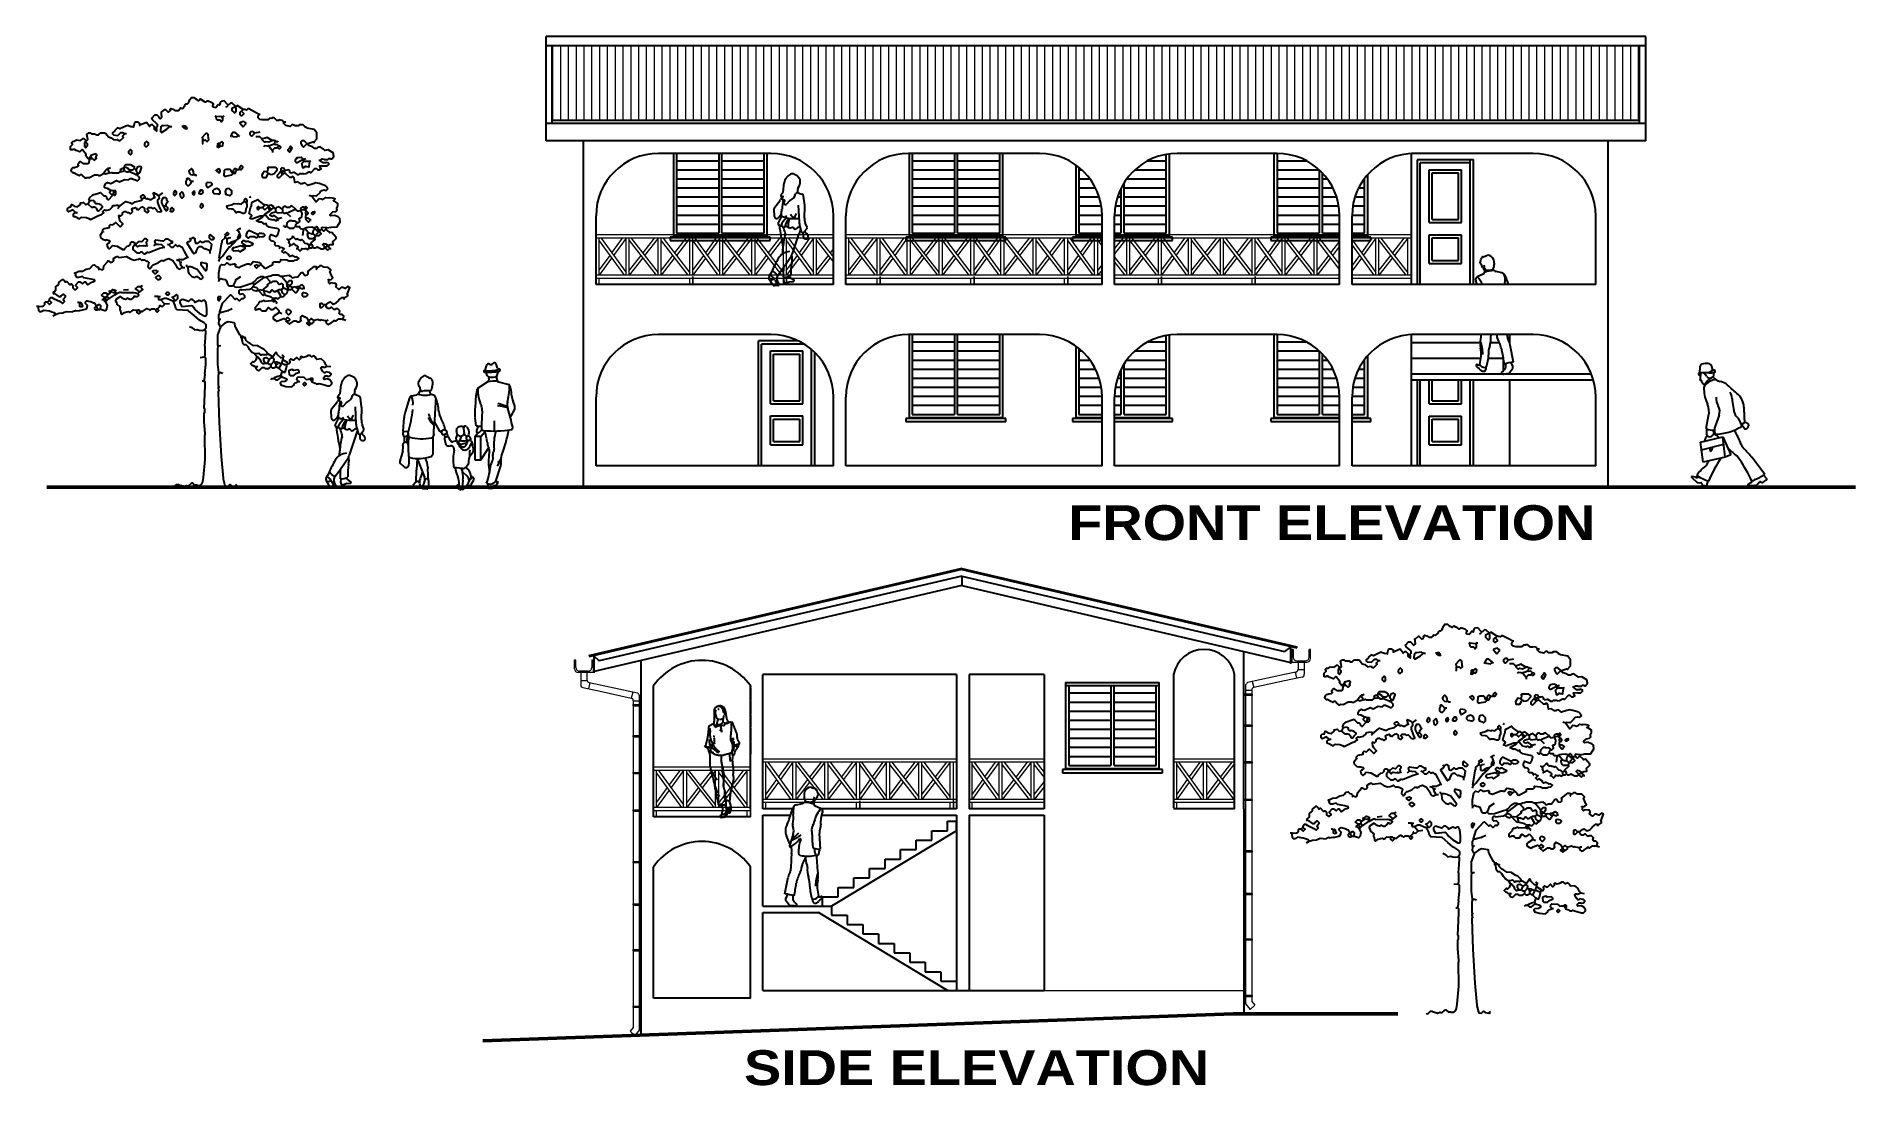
# Model space of a CAD drawing. Header units: metres. Extents: x -375439 to -92892, y 227570 to 490033.
# Drawn here: x -222518 to -193400, y 234307 to 251100 of the extents above; entities that cross this region are included whole.
import ezdxf

# ---------------------------------------------------------------- set-up
doc = ezdxf.new("R2010")
doc.units = ezdxf.units.M
doc.header["$MEASUREMENT"] = 0
for name, color, linetype in [('.18', 7, 'Continuous'), ('.20', 7, 'Continuous'), ('CONC', 7, 'Continuous'), ('WINDOW', 7, 'Continuous')]:
    doc.layers.add(name, color=color, linetype=linetype)
for name, color, linetype, lineweight in [('.50', 7, 'Continuous', 50), ('furniture', 8, 'Continuous', 18), ('shades', 253, 'Continuous', 20)]:
    doc.layers.add(name, color=color, linetype=linetype, lineweight=lineweight)
doc.styles.get("Standard").update_dxf_attribs({"font": ''})
doc.styles.get('Standard').set_extended_font_data('Arial Black')

msp = doc.modelspace()

# ---------------------------------------------------------------- texts
at = {"layer": '.20'}
for s, p in [('FRONT ELEVATION', (-206001.7, 243037.8)), ('SIDE ELEVATION', (-211192.3, 234315.1))]:
    msp.add_text(s, height=558.665, dxfattribs=at).set_placement(p)

# ---------------------------------------------------------------- blocks, each defined once
blk = doc.blocks.new('Uomo4 back')
at = {"color": 0}
for p, q in [((-0.07, 1.822), (-0.059, 1.878)), ((-0.02, 1.684), (-0.028, 1.652)), ((0.109, 1.846), (0.089, 1.909)), ((0.097, 1.693), (0.107, 1.656)), ((-0.186, 1.541), (-0.04, 1.635)), ((0.124, 1.639), (0.28, 1.599)), ((-0.235, 0.805), (-0.187, 0.861)), ((-0.212, 0.971), (-0.23, 1.093)), ((-0.142, 0.805), (-0.079, 0.881)), ((-0.235, 0.805), (-0.235, 0.455)), ((-0.142, 0.805), (-0.235, 0.805)), ((-0.142, 0.455), (-0.142, 0.805)), ((-0.142, 0.455), (-0.025, 0.632)), ((-0.235, 0.455), (-0.142, 0.455)), ((0.086, 0.13), (0.159, 0.362)), ((-0.031, 0.088), (-0.04, 0.044)), ((0.019, 0.019), (-0.019, 0.019)), ((0.034, 0.028), (0.048, 0.051)), ((0.086, 0.13), (0.053, 0.104)), ((0.077, 0.123), (0.11, 0.119)), ((0.092, 0.064), (0.117, 0.106))]:
    blk.add_line(p, q, dxfattribs=at)
for centre, radius, start, end in [((-0.089, 1.795), 0.0104, 91.1677, 266.4122), ((-0.089, 1.826), 0.0199, 271.1677, 348.9594), ((-0.036, 2.634), 0.851, 266.4122, 281.9548), ((-0.018, 2.259), 0.454, 262.4077, 289.9817), ((0.022, 1.784), 0.0844, 180.1648, 229.0965), ((-0.018, 1.87), 0.0411, 106.7287, 168.9594), ((-0.006, 1.752), 0.0423, 229.0965, 255.017), ((-0.024, 1.888), 0.0224, 58.0182, 106.7287), ((-0.076, 1.697), 0.0579, 346.364, 14.9861), ((0.027, 1.874), 0.168, 255.017, 285.7471), ((0.01, 1.942), 0.0405, 238.0182, 322.5802), ((0.063, 1.901), 0.0268, 17.8014, 142.5802), ((0.058, 1.763), 0.0536, 285.7471, 331.438), ((0.163, 1.71), 0.0674, 165.0412, 194.3756), ((0.003, 1.793), 0.116, 331.438, 2.1279), ((0.129, 1.852), 0.0208, 197.8014, 283.2206), ((0.137, 1.817), 0.0154, 281.9548, 103.2206), ((1.889, 1.159), 2.121, 170.2336, 181.2786), ((-0.168, 1.513), 0.0332, 122.8764, 170.2336), ((0.435, 1.524), 0.625, 178.6874, 204.2114), ((-0.054, 1.658), 0.0273, 302.8764, 346.364), ((0.061, 1.218), 0.431, 83.1702, 103.1381), ((0.13, 1.662), 0.0244, 194.3756, 255.7158), ((-48.474, 10.089), 49.517, 349.8082, 349.9398), ((0.275, 1.579), 0.0208, 21.9371, 75.7158), ((-0.401, 1.561), 0.694, 349.9398, 2.4817), ((-0.09, 1.431), 0.415, 0.5729, 21.9371), ((0.534, 1.438), 0.21, 180.573, 208.3196), ((-0.081, 1.115), 0.151, 181.2786, 188.151), ((-0.27, 1.206), 0.148, 355.9113, 24.2114), ((5.364, 0.804), 5.5, 175.9113, 178.668), ((-0.01, 0.258), 1.023, 74.4514, 83.2492), ((-0.497, -0.746), 2.144, 69.31, 73.3616), ((0.468, 1.291), 0.21, 169.8082, 196.2024), ((-6.819, -0.827), 7.379, 13.9178, 16.2024), ((-0.401, 1.588), 0.856, 325.3768, 334.0952), ((0.164, 1.238), 0.211, 0.1886, 28.3196), ((0.319, 1.238), 0.0563, 334.0952, 0.1886), ((-0.129, 1.384), 0.421, 258.5808, 269.2798), ((-0.106, 0.877), 0.103, 143.5962, 177.0227), ((-0.188, 0.881), 0.0206, 177.0227, 299.5364), ((-0.218, 0.959), 0.0356, 323.5962, 11.5498), ((-0.241, 0.974), 0.127, 299.5364, 330.9961), ((-0.101, 0.931), 0.0337, 178.668, 264.4191), ((0.048, 2.462), 1.572, 264.4191, 279.992), ((-0.415, 0.757), 0.358, 3.5976, 22.836), ((0.806, 0.686), 0.751, 164.2203, 185.6281), ((-0.976, 0.979), 1.043, 355.0802, 3.688), ((-1.926, 1.31), 2.243, 339.3992, 349.6605), ((0.316, 0.941), 0.0281, 279.992, 13.9178), ((0.221, 0.796), 0.279, 183.5976, 201.4594), ((-0.096, 0.672), 0.0612, 359.9672, 21.4594), ((0.051, 0.672), 0.0858, 179.9672, 209.888), ((0.815, 0.426), 0.841, 169.9743, 191.5292), ((-0.096, 0.587), 0.0841, 349.9743, 29.888), ((0.111, 0.53), 0.0744, 147.0925, 198.2247), ((-0.006, 0.606), 0.0653, 327.0925, 5.6281), ((-1.164, 0.506), 1.181, 339.8621, 353.9708), ((0.136, 0.369), 0.126, 146.1048, 173.9708), ((-0.034, 0.482), 0.0781, 326.1048, 18.2247), ((0.445, 0.17), 0.389, 136.8877, 150.991), ((0.019, 0.536), 0.158, 308.1917, 334.7813), ((0.033, 0.401), 0.132, 342.5629, 8.6482), ((0.359, 0.451), 0.198, 159.3992, 188.6482), ((-0.004, 0.175), 0.0916, 236.1804, 308.4963), ((-0.019, 0.039), 0.0208, 168.6643, 270.7371), ((0.019, 0.037), 0.0178, 270.7371, 329.1181), ((0.066, 0.04), 0.0212, 63.9194, 149.1181), ((0.081, 0.071), 0.0128, 243.9194, 328.8444), ((0.11, 0.11), 0.00906, 328.8444, 84.0407)]:
    blk.add_arc(centre, radius, start, end, dxfattribs=at)
blk = doc.blocks.new('Donna back')
at = {"color": 0}
for p, q in [((0.073, 1.405), (0.047, 1.375)), ((0.08, 1.42), (0.097, 1.557)), ((0.293, 1.415), (0.366, 1.389)), ((-0.05, 1.047), (-0.055, 1.166)), ((-0.047, 1.192), (0.031, 1.286)), ((0.069, 1.353), (0.042, 1.302)), ((0.177, 1.285), (0.132, 1.237)), ((0.308, 1.219), (0.322, 0.964)), ((0.408, 1.221), (0.39, 1.358)), ((0.404, 1.021), (0.409, 1.202)), ((0.056, 1.053), (0.02, 0.983)), ((0.247, 0.863), (0.236, 0.874)), ((0.333, 0.896), (0.355, 0.82)), ((0.397, 0.812), (0.439, 0.863)), ((0.443, 0.884), (0.416, 0.953)), ((0.074, 0.482), (0.076, 0.556)), ((0.379, 0.803), (0.382, 0.75)), ((-0.079, 0.014), (-0.131, 0.104)), ((-0.13, 0.142), (-0.079, 0.223)), ((-0.119, 0.16), (-0.062, 0.11)), ((0.005, 0), (-0.053, -0.001)), ((0, 0), (-0.042, 0.084)), ((0.091, 0.129), (0.088, 0.075)), ((0.133, 0.041), (0.172, 0.054)), ((0.178, 0.055), (0.237, 0.062))]:
    blk.add_line(p, q, dxfattribs=at)
for centre, radius, start, end in [((0.269, 1.535), 0.173, 117.0545, 172.7336), ((0.218, 1.634), 0.0619, 78.3367, 117.0545), ((0.201, 1.55), 0.147, 22.5187, 78.3367), ((0.053, 1.423), 0.027, 318.9908, 352.7336), ((0.132, 1.422), 0.141, 293.3359, 347.1391), ((0.299, 1.384), 0.03, 108.5349, 167.1391), ((0.281, 1.436), 0.0246, 288.535, 25.0961), ((0.336, 1.462), 0.0358, 141.8182, 205.096), ((0.185, 1.58), 0.156, 321.8182, 3.2709), ((0.288, 1.586), 0.0533, 3.2709, 22.5187), ((0.353, 1.354), 0.0374, 7.2211, 70.3539), ((-0.018, 1.168), 0.0378, 140.3568, 182.67), ((-0.045, 1.349), 0.0982, 320.3568, 331.6536), ((0.059, 1.365), 0.0157, 138.9908, 318.54), ((0.165, 1.102), 0.114, 157.5563, 184.1395), ((0.017, 1.163), 0.0457, 337.5563, 357.1086), ((0.086, 1.323), 0.0234, 111.5383, 274.994), ((1.116, 1.107), 1.054, 169.4458, 177.1086), ((0.075, 1.35), 0.00598, 291.5383, 138.54), ((0.089, 1.283), 0.0169, 311.2695, 94.994), ((0.115, 1.253), 0.0229, 131.2695, 316.8126), ((0.2, 1.264), 0.0318, 113.3359, 136.8126), ((0.279, 1.205), 0.13, 358.5915, 7.2211), ((-0.019, 1.048), 0.0312, 182.67, 311.3848), ((-0.157, 1.205), 0.24, 311.3848, 328.2016), ((0.021, 0.936), 0.0181, 165.8775, 238.6287), ((0.194, 0.893), 0.196, 152.5623, 165.8775), ((0.082, 1.036), 0.134, 238.6287, 261.777), ((6.786, 1.906), 6.838, 188.3211, 191.1937), ((0.407, 0.734), 0.403, 132.807, 154.587), ((0.026, 1.092), 0.0256, 328.2016, 4.1395), ((0.191, 1.091), 0.14, 181.2101, 195.6962), ((0.255, 1.571), 0.555, 249.0476, 276.638), ((0.059, 0.879), 0.0239, 26.8901, 81.7771), ((0.093, 0.896), 0.0136, 206.8901, 315.6851), ((-42.527, -13.476), 44.965, 18.5115, 18.628), ((0.124, 0.865), 0.0304, 50.7706, 135.6851), ((0.428, 0.803), 0.334, 138.9795, 165.0138), ((0.563, 1.177), 0.46, 194.476, 198.446), ((0.185, 0.94), 0.0657, 230.7706, 293.3394), ((0.381, 0.906), 0.227, 149.756, 186.339), ((0.003, 0.892), 0.266, 27.9066, 45.0119), ((0.22, 0.859), 0.0226, 44.4537, 113.3394), ((-97.363, 34.286), 103.273, 340.8954, 341.1088), ((0.56, 0.936), 0.323, 150.9696, 165.6194), ((0.261, 0.877), 0.02, 224.4537, 311.4645), ((0.357, 0.769), 0.124, 100.3584, 131.4645), ((0.62, 0.98), 0.298, 182.9982, 196.324), ((0.581, 1.017), 0.177, 178.5915, 201.1734), ((0.449, 0.824), 0.0374, 171.0632, 243.0596), ((0.423, 0.876), 0.0212, 320.4703, 21.1735), ((1, 0.512), 0.925, 163.7284, 177.397), ((-0.138, 0.564), 0.214, 357.397, 357.8062), ((0.067, 0.785), 0.0477, 343.7284, 18.5115), ((0.378, 0.827), 0.0239, 196.324, 320.4703), ((0.429, 0.753), 0.047, 183.9145, 281.3575), ((0.408, 0.744), 0.0529, 333.8101, 63.0596), ((0.434, 0.731), 0.0242, 281.3575, 333.8101), ((2.977, -1.266), 3.41, 150.5509, 153.9804), ((-31.794, 22.785), 39.026, 324.553, 325.0337), ((0.189, 0.307), 0.21, 92.7741, 150.5509), ((-0.034, 0.574), 0.27, 325.0337, 340.8954), ((0.923, 0.207), 0.726, 168.8631, 184.0751), ((-0.121, 0.412), 0.338, 348.8631, 8.8068), ((-0.098, 0.123), 0.0375, 148.1282, 209.4266), ((0.065, -0.465), 0.571, 101.466, 108.3509), ((-0.349, -0.149), 0.459, 40.8008, 55.4469), ((-0.054, 0.028), 0.0295, 209.4266, 271.4258), ((-0.12, 0.045), 0.0864, 26.8603, 48.5676), ((0.094, 0.111), 0.11, 155.2937, 226.0119), ((0.005, 0.019), 0.0186, 271.4258, 46.0119), ((1.213, 0.167), 1.132, 174.5497, 181.9177), ((0.088, 0.375), 0.247, 268.4632, 296.6891), ((0.122, 0.073), 0.0339, 176.4305, 288.7684), ((0.313, 0.257), 0.186, 218.2149, 247.1341), ((0.181, 0.027), 0.028, 96.6724, 108.7685), ((0.236, 0.074), 0.012, 276.6724, 67.1341)]:
    blk.add_arc(centre, radius, start, end, dxfattribs=at)
blk = doc.blocks.new('Donna e bimba')
at = {"color": 0}
for p, q in [((-0.266, 1.386), (-0.333, 1.171)), ((-0.23, 1.418), (-0.157, 1.433)), ((-0.1, 1.501), (-0.131, 1.451)), ((0.034, 1.492), (0.046, 1.454)), ((0.098, 1.425), (0.065, 1.436)), ((-0.366, 0.879), (-0.35, 1.085)), ((-0.366, 0.879), (-0.284, 0.873)), ((0.197, 0.869), (0.112, 1.028)), ((0.197, 0.869), (0.274, 0.915)), ((0.254, 0.83), (0.29, 0.845)), ((0.459, 0.832), (0.444, 0.798)), ((-0.371, 0.582), (-0.416, 0.423)), ((0.085, 0.788), (0.086, 0.533)), ((0.262, 0.762), (0.279, 0.692)), ((0.275, 0.787), (0.31, 0.8)), ((0.353, 0.737), (0.325, 0.795)), ((0.329, 0.655), (0.357, 0.657)), ((0.448, 0.736), (0.388, 0.721)), ((0.457, 0.73), (0.457, 0.713)), ((0.573, 0.692), (0.53, 0.683)), ((0.592, 0.807), (0.595, 0.77)), ((0.607, 0.715), (0.603, 0.687)), ((0.631, 0.82), (0.656, 0.786)), ((0.658, 0.514), (0.694, 0.556)), ((-0.344, 0.335), (-0.404, 0.387)), ((-0.315, 0.331), (-0.294, 0.341)), ((-0.307, 0.338), (-0.307, 0.338)), ((-0.167, 0.113), (-0.159, 0.293)), ((-0.152, 0.465), (-0.159, 0.292)), ((-0.152, 0.465), (-0.04, 0.18)), ((0.537, 0.314), (0.446, 0.323)), ((0.519, 0.316), (0.536, 0.259)), ((0.585, 0.33), (0.629, 0.292)), ((0.592, 0.338), (0.627, 0.383)), ((0.636, 0.408), (0.639, 0.468)), ((-0.178, 0.103), (-0.211, 0.062)), ((-0.197, 0.034), (-0.116, 0.037)), ((-0.102, 0.056), (-0.111, 0.088)), ((-0.04, 0.114), (-0.073, 0.024)), ((-0.064, 0.01), (0, 0.005)), ((0.533, 0.269), (0.606, 0.199)), ((0.634, 0.118), (0.606, 0.068)), ((0.615, 0.053), (0.651, 0.056)), ((0.662, 0.063), (0.709, 0.134)), ((0.687, 0.185), (0.709, 0.151)), ((0.547, -0.004), (0.51, -0.009))]:
    blk.add_line(p, q, dxfattribs=at)
for centre, radius, start, end in [((0.07, 1.537), 0.221, 128.3057, 153.0738), ((-0.035, 1.67), 0.0518, 52.9569, 128.3057), ((0.111, 1.863), 0.19, 232.9569, 250.274), ((0.028, 1.632), 0.0554, 15.9323, 70.274), ((-0.221, 1.371), 0.0477, 101.6976, 162.5881), ((-0.517, 1.299), 0.303, 355.1934, 22.7153), ((-0.164, 1.472), 0.0391, 281.6976, 328.137), ((-0.038, 1.686), 0.261, 247.8604, 290.6347), ((-0.066, 1.606), 0.0683, 153.0738, 219.5306), ((-0.171, 1.519), 0.0684, 356.2085, 39.5307), ((-0.076, 1.513), 0.0276, 176.2085, 285.0842), ((-0.002, 1.24), 0.255, 81.4187, 105.0842), ((0.04, 1.52), 0.0279, 261.4187, 357.6624), ((0.073, 1.463), 0.0282, 197.7733, 252.8886), ((0.169, 1.514), 0.101, 157.2058, 177.6624), ((-0.054, 1.608), 0.141, 337.2058, 15.9323), ((0.084, 1.38), 0.0476, 20.0659, 72.8887), ((5.584, 0.888), 5.473, 174.7837, 178.5248), ((-0.673, 1.103), 0.854, 4.9972, 20.0659), ((0.036, 1.055), 0.387, 162.5881, 175.607), ((-2.302, 1.467), 2.103, 343.6125, 352.9352), ((0.351, 1.214), 0.335, 191.1175, 222.9411), ((0.434, 1.2), 0.257, 184.9972, 208.921), ((-0.296, 0.843), 0.071, 150.2382, 198.307), ((-0.353, 0.869), 0.0744, 296.1542, 339.1454), ((-0.372, 0.836), 0.0888, 347.0253, 25.1672), ((0.279, 1.191), 0.281, 201.907, 231.6276), ((1.083, 0.866), 0.984, 170.4991, 182.6478), ((-0.419, 0.728), 0.718, 15.091, 28.921), ((0.184, 0.855), 0.041, 354.3062, 38.3046), ((0.245, 0.849), 0.0212, 174.3062, 293.5301), ((0.326, 0.832), 0.0684, 180.6314, 221.5789), ((0.336, 0.946), 0.0747, 206.8147, 235.6382), ((0.281, 0.866), 0.0224, 293.5301, 55.6382), ((0.196, 0.785), 0.122, 7.7348, 33.2421), ((0.481, 0.904), 0.034, 138.3095, 189.0087), ((0.316, 0.878), 0.133, 354.0334, 9.0087), ((0.483, 0.86), 0.0351, 174.0334, 205.0445), ((0.515, 0.875), 0.0703, 205.0445, 262.4446), ((0.512, 0.876), 0.0759, 78.6785, 138.3095), ((0.504, 0.868), 0.0637, 287.3513, 337.8377), ((0.518, 0.905), 0.0462, 37.6553, 78.6785), ((0.579, 0.932), 0.0249, 30.3086, 196.4214), ((0.387, 0.875), 0.175, 354.7791, 16.4214), ((0.614, 0.854), 0.0524, 174.7791, 260.1996), ((0.836, 1.082), 0.272, 210.3085, 219.5402), ((0.59, 0.878), 0.0469, 14.3476, 39.5403), ((0.523, 0.861), 0.115, 336.7204, 14.3476), ((-0.528, 0.626), 0.163, 344.2937, 12.553), ((-0.328, 0.67), 0.0413, 359.0814, 192.553), ((-0.334, 0.831), 0.0312, 198.307, 296.1542), ((-0.6, 0.758), 0.257, 348.3603, 9.785), ((0.146, 0.738), 0.453, 170.0552, 184.2115), ((1.415, 0.642), 1.702, 174.8241, 184.6523), ((-0.262, 0.811), 0.0237, 167.0253, 256.1827), ((-0.083, 1.538), 0.772, 256.1827, 281.3221), ((0.061, 0.819), 0.0391, 281.3221, 2.6478), ((0.283, 0.767), 0.0209, 111.6622, 193.752), ((0.327, 0.704), 0.0487, 193.752, 273.086), ((0.314, 0.789), 0.0121, 26.2146, 111.6622), ((0.381, 0.75), 0.0303, 206.2146, 284.1313), ((0.36, 0.604), 0.0526, 347.5014, 93.0859), ((1.088, 0.443), 0.693, 167.5014, 188.3616), ((0.515, 0.767), 0.0771, 156.3852, 190.1226), ((0.471, 0.759), 0.0326, 190.1226, 333.1132), ((0.518, 0.744), 0.0626, 193.4992, 281.7023), ((0.494, 0.712), 0.037, 179.8734, 213.5591), ((1.735, 1.536), 1.526, 213.5591, 216.6244), ((0.569, 0.74), 0.106, 199.723, 240.7653), ((0.551, 0.91), 0.178, 252.6801, 287.8721), ((0.356, 0.817), 0.162, 333.1132, 355.8491), ((0.511, 0.845), 0.0397, 262.4446, 287.3513), ((-2.36, 0.901), 2.873, 356.7327, 357.3303), ((0.572, 0.671), 0.0776, 216.6244, 324.0758), ((0.54, 0.688), 0.0463, 240.7653, 272.1938), ((0.539, 0.715), 0.0726, 272.1938, 319.6102), ((0.562, 0.745), 0.054, 281.7023, 350.9388), ((0.565, 0.692), 0.0384, 319.6102, 351.4078), ((0.676, 0.778), 0.0813, 185.6344, 202.4261), ((0.755, 0.75), 0.158, 177.1225, 184.023), ((0.618, 0.754), 0.018, 202.4261, 286.3367), ((0.609, 0.824), 0.0222, 260.1996, 336.7204), ((0.599, 0.817), 0.0836, 286.3367, 316.0655), ((0.32, 0.854), 0.388, 324.0758, 338.854), ((1.014, 0.541), 0.371, 172.2316, 186.7588), ((0.618, 0.758), 0.0472, 17.8235, 36.0309), ((0.694, 0.752), 0.0354, 169.5632, 234.9202), ((0.65, 0.769), 0.0137, 316.0655, 17.8235), ((0.653, 0.694), 0.036, 359.4447, 54.9203), ((0.914, 0.691), 0.226, 179.4447, 200.8996), ((0.653, 0.591), 0.0538, 319.0693, 20.8996), ((-0.381, 0.414), 0.0354, 164.2936, 229.3908), ((-0.326, 0.355), 0.0265, 229.3908, 294.8188), ((-0.307, 0.369), 0.0309, 294.8188, 355.5087), ((-0.254, 0.507), 0.0283, 184.6523, 257.6958), ((-1.561, 0.467), 1.289, 355.5087, 0.79), ((-0.13, 1.076), 0.611, 257.6958, 287.9896), ((0.149, 0.279), 0.308, 177.5697, 177.6796), ((-0.212, 0.341), 0.222, 357.6733, 36.2946), ((1.202, 0.284), 1.194, 177.6733, 186.598), ((0.047, 0.532), 0.0395, 287.9896, 0.3368), ((0.424, 0.345), 0.0227, 188.3616, 279.7075), ((0.921, 0.389), 0.498, 187.6894, 203.5905), ((0.439, 0.259), 0.0648, 84.1875, 99.7075), ((0.543, 0.376), 0.0616, 264.1875, 322.2088), ((0.591, 0.41), 0.0452, 322.2088, 357.2523), ((0.583, 0.24), 0.0688, 4.3756, 48.6525), ((0.716, 0.464), 0.077, 139.0693, 177.2523), ((-0.198, 0.052), 0.0172, 140.8475, 271.5932), ((-0.148, 0.079), 0.0387, 14.5444, 140.8475), ((0.131, 0.094), 0.247, 151.97, 178.5205), ((-0.117, 0.052), 0.0151, 271.5932, 14.5444), ((-0.289, 0.317), 0.229, 331.97, 343.9572), ((-0.063, 0.02), 0.0105, 160.0149, 265.804), ((-0.139, 0.141), 0.106, 359.9953, 21.428), ((-0.074, 0.126), 0.0355, 340.015, 356.9926), ((-0.006, 0.123), 0.0326, 5.64, 176.9926), ((0.001, 0.016), 0.0112, 265.804, 338.895), ((-0.22, 0.101), 0.248, 338.895, 5.64), ((0.498, 0.031), 0.0497, 152.4032, 186.9725), ((0.46, 0.026), 0.0113, 186.9725, 261.547), ((0.466, 0.047), 0.0139, 56.5997, 152.4032), ((0.45, -0.04), 0.0554, 43.7606, 81.547), ((0.217, 0.082), 0.27, 357.2806, 23.5905), ((0.476, 0.07), 0.0105, 245.9551, 357.2806), ((0.52, 0.129), 0.0835, 236.5997, 284.4125), ((0.265, 0.181), 0.282, 350.7907, 16.2175), ((0.852, 0.085), 0.313, 170.7907, 186.8771), ((0.542, 0.041), 0.00656, 13.414, 104.4124), ((0.545, 0.012), 0.0156, 277.5837, 31.2247), ((0.627, 0.061), 0.0802, 193.414, 211.2247), ((0.614, 0.063), 0.0101, 150.5168, 275.5572), ((0.541, 0.13), 0.0953, 358.0338, 46.7494), ((0.616, 0.128), 0.0202, 330.517, 358.0338), ((0.565, 0.237), 0.117, 307.2546, 340.256), ((0.503, 0.284), 0.207, 310.2469, 332.2133), ((0.65, 0.071), 0.0147, 275.5572, 326.8225), ((0.727, 0.251), 0.0755, 184.3756, 232.7106), ((0.668, 0.173), 0.023, 32.4573, 52.7106), ((0.696, 0.143), 0.0149, 326.8225, 32.4573), ((0.507, 0.015), 0.0233, 223.7606, 277.5837)]:
    blk.add_arc(centre, radius, start, end, dxfattribs=at)
blk = doc.blocks.new('UOMO4')
for p, q in [((-0.102, 1.71), (-0.099, 1.802)), ((0.094, 1.751), (0.08, 1.805)), ((0.101, 1.713), (0.109, 1.696)), ((0.426, 1.103), (0.392, 1.289)), ((-0.007, 0.863), (0.032, 1.056)), ((0.19, 1.066), (0.13, 0.899)), ((0.529, 0.926), (0.57, 0.951)), ((-0.092, 0.656), (0.249, 0.737)), ((-0.053, 0.354), (-0.092, 0.656)), ((-0.077, 0.541), (0.262, 0.626)), ((0.046, 0.572), (0.051, 0.534)), ((0.08, 0.581), (0.083, 0.556)), ((0.285, 0.43), (0.249, 0.737)), ((0.249, 0.737), (0.367, 0.466)), ((0.285, 0.43), (-0.053, 0.354)), ((0.367, 0.466), (0.285, 0.43)), ((0.884, 0.168), (0.691, 0.423)), ((-0.225, 0.119), (-0.141, 0.045)), ((-0.169, 0.124), (-0.217, 0.134)), ((-0.133, 0.042), (-0.085, 0.041)), ((-0.074, 0.031), (-0.07, 0.012)), ((-0.063, 0.004), (-0.013, -0.008)), ((0.018, 0.07), (0, 0)), ((0.716, 0.076), (0.69, 0.066)), ((0.773, 0.02), (0.803, 0.053)), ((0.818, 0.056), (0.84, 0.045)), ((0.846, 0.043), (0.846, 0.043)), ((0.853, 0.045), (0.911, 0.083)), ((0.866, 0.157), (0.914, 0.099)), ((0.722, -0.003), (0.636, -0.004))]:
    blk.add_line(p, q)
for centre, radius, start, end in [((-0.107, 1.693), 0.0169, 93.1415, 290.321), ((-0.053, 0.702), 1.01, 85.0556, 93.1415), ((-0.276, 2.148), 0.502, 290.321, 291.2052), ((-0.057, 1.801), 0.0424, 107.3902, 177.8988), ((-0.007, 1.674), 0.0876, 155.2872, 193.1815), ((0.003, 1.61), 0.243, 84.3582, 107.3902), ((-0.099, 1.598), 0.119, 28.6145, 72.794), ((-0.008, 1.861), 0.15, 267.8061, 312.822), ((0.021, 1.79), 0.0609, 14.0778, 84.3582), ((0.053, 1.918), 0.211, 265.0556, 288.6307), ((0.05, 1.696), 0.0657, 256.6585, 334.4715), ((0.113, 1.554), 0.198, 89.4713, 95.5191), ((0.08, 1.682), 0.0331, 334.4715, 25.9148), ((0.115, 1.734), 0.0172, 288.6307, 89.4713), ((-0.17, 1.636), 0.0802, 332.1892, 13.1815), ((-0.098, 1.598), 0.00103, 152.1892, 304.3158), ((-0.085, 1.579), 0.0218, 91.4019, 124.3158), ((0.091, 1.673), 0.191, 202.2239, 232.1594), ((0.055, 1.464), 0.0961, 131.4133, 183.2984), ((0.618, 1.496), 0.66, 183.2984, 203.6551), ((0.182, 1.433), 0.227, 111.3012, 166.5144), ((0.208, 1.29), 0.327, 102.7786, 131.4133), ((0.046, 1.677), 0.0465, 208.6145, 256.6585), ((0.244, 1.757), 0.183, 216.1092, 259.0649), ((0.166, 1.35), 0.232, 48.2762, 79.0649), ((-36.966, -40.291), 56.023, 48.0571, 48.2762), ((0.191, 1.313), 0.198, 1.1949, 32.1261), ((-0.254, 1.114), 0.292, 348.4994, 23.6551), ((0.401, 1.332), 0.256, 178.3501, 209.244), ((0.028, 1.123), 0.172, 340.4502, 29.244), ((0.564, 1.321), 0.176, 181.1949, 190.5477), ((0.303, 1.183), 0.264, 0.7078, 48.0571), ((4.631, 1.237), 4.064, 180.7078, 183.9774), ((0.088, 1.036), 0.197, 241.288, 279.4151), ((0.146, 0.802), 0.149, 158.9905, 191.1276), ((0.146, 0.845), 0.0473, 187.645, 214.6972), ((0.299, 0.839), 0.179, 160.4502, 200.3136), ((0.099, 1.63), 0.854, 272.1744, 300.1552), ((-1.695, -0.296), 2.405, 22.4326, 28.2096), ((0.531, 1.123), 0.107, 190.5477, 226.1629), ((0.27, 0.851), 0.27, 11.9733, 46.1629), ((0.521, 0.904), 0.0142, 300.1552, 11.9733), ((-20.668, -14.453), 26.188, 35.7709, 35.9603), ((0.589, 0.921), 0.0365, 83.9688, 122.6729), ((0.589, 0.884), 0.0272, 244.0675, 283.4896), ((0.588, 0.904), 0.053, 7.39, 83.9688), ((0.582, 0.915), 0.0597, 283.4896, 343.7136), ((0.609, 0.907), 0.031, 343.7136, 7.39), ((0.088, 0.659), 0.12, 129.5176, 174.6393), ((0.044, 0.782), 0.0447, 191.1276, 297.5095), ((0, 0.867), 0.141, 297.5095, 318.6333), ((0.045, 0.551), 0.0393, 323.5508, 7.8796), ((0.078, 0.798), 0.0355, 318.6333, 34.6972), ((0.088, 0.659), 0.12, 32.0286, 80.566), ((1.519, 1.72), 1.657, 223.5271, 229.7109), ((0.732, 0.706), 0.221, 202.4326, 226.6838), ((0.313, -0.156), 0.556, 126.3148, 146.3162), ((-0.053, 0.341), 0.0614, 306.3148, 338.2813), ((0.332, 0.188), 0.353, 148.3502, 158.2814), ((2.713, -1.181), 2.961, 147.3637, 155.0848), ((0.065, 0.536), 0.014, 187.819, 323.5508), ((0.255, 0.23), 0.297, 32.5341, 49.711), ((-2.612, -1.599), 3.698, 26.7672, 32.5341), ((-0.107, -0.184), 1.001, 37.2525, 46.6838), ((-0.219, 0.126), 0.00888, 77.408, 228.7915), ((-0.15, 0.208), 0.0869, 257.408, 295.5191), ((0.303, 0.859), 0.839, 237.3178, 250.8228), ((-0.132, 0.055), 0.013, 228.7915, 268.2797), ((-0.086, 0.028), 0.0122, 10.4951, 88.2797), ((-0.061, 0.013), 0.00966, 190.4951, 256.5507), ((0.636, 0.006), 0.0106, 120.2524, 270.7229), ((0.383, 0.441), 0.492, 300.2524, 309.5001), ((0.837, -0.11), 0.222, 116.3532, 129.5001), ((0.721, 0.068), 0.0715, 270.7229, 317.4056), ((-0.22, 2.024), 2.16, 296.3532, 300.7582), ((0.813, 0.044), 0.0127, 63.5896, 137.4056), ((0.846, 0.056), 0.0123, 243.5896, 302.7258), ((0.906, 0.092), 0.0108, 302.7258, 39.4036), ((-0.011, 0.003), 0.0109, 256.5507, 345.6918)]:
    blk.add_arc(centre, radius, start, end)
blk = doc.blocks.new('donna4')
at = {"color": 0, "linetype": 'Continuous'}
for p, q in [((-0.08, 1.654), (-0.075, 1.662)), ((-0.075, 1.662), (-0.067, 1.67)), ((-0.067, 1.67), (-0.058, 1.677)), ((-0.058, 1.677), (-0.053, 1.682)), ((-0.044, 1.679), (-0.057, 1.676)), ((-0.053, 1.682), (-0.045, 1.687)), ((-0.045, 1.687), (-0.034, 1.69)), ((-0.032, 1.68), (-0.044, 1.679)), ((-0.034, 1.69), (-0.021, 1.693)), ((-0.019, 1.68), (-0.032, 1.68)), ((-0.021, 1.693), (-0.009, 1.694)), ((-0.005, 1.68), (-0.019, 1.68)), ((-0.009, 1.694), (0.003, 1.694)), ((0.003, 1.677), (-0.005, 1.68)), ((0.003, 1.694), (0.013, 1.693)), ((0.015, 1.672), (0.003, 1.677)), ((0.013, 1.693), (0.019, 1.689)), ((0.027, 1.666), (0.015, 1.672)), ((0.019, 1.689), (0.027, 1.686)), ((0.027, 1.686), (0.034, 1.682)), ((0.037, 1.659), (0.027, 1.666)), ((0.034, 1.682), (0.041, 1.678)), ((0.042, 1.651), (0.037, 1.659)), ((0.041, 1.678), (0.047, 1.672)), ((0.051, 1.654), (0.046, 1.66)), ((0.047, 1.672), (0.052, 1.666)), ((0.052, 1.666), (0.057, 1.659)), ((0.057, 1.659), (0.061, 1.652)), ((-0.171, 1.378), (-0.169, 1.385)), ((-0.169, 1.385), (-0.166, 1.39)), ((-0.166, 1.39), (-0.16, 1.395)), ((-0.16, 1.395), (-0.151, 1.399)), ((-0.151, 1.399), (-0.138, 1.404)), ((-0.138, 1.404), (-0.127, 1.41)), ((-0.127, 1.41), (-0.116, 1.416)), ((-0.116, 1.416), (-0.104, 1.422)), ((-0.105, 1.404), (-0.104, 1.41)), ((-0.098, 1.399), (-0.105, 1.404)), ((-0.104, 1.41), (-0.101, 1.414)), ((-0.101, 1.414), (-0.099, 1.418)), ((-0.099, 1.418), (-0.095, 1.43)), ((-0.091, 1.394), (-0.098, 1.399)), ((-0.095, 1.43), (-0.093, 1.441)), ((-0.093, 1.441), (-0.091, 1.451)), ((-0.091, 1.451), (-0.089, 1.462)), ((-0.08, 1.39), (-0.091, 1.394)), ((-0.09, 1.614), (-0.089, 1.625)), ((-0.09, 1.604), (-0.09, 1.614)), ((-0.09, 1.593), (-0.09, 1.604)), ((-0.09, 1.582), (-0.09, 1.593)), ((-0.09, 1.571), (-0.09, 1.582)), ((-0.089, 1.56), (-0.09, 1.571)), ((-0.089, 1.625), (-0.087, 1.635)), ((-0.088, 1.549), (-0.089, 1.56)), ((-0.089, 1.462), (-0.088, 1.473)), ((-0.087, 1.538), (-0.088, 1.549)), ((-0.088, 1.473), (-0.087, 1.484)), ((-0.087, 1.635), (-0.084, 1.645)), ((-0.086, 1.527), (-0.087, 1.538)), ((-0.087, 1.484), (-0.086, 1.494)), ((-0.086, 1.516), (-0.086, 1.527)), ((-0.086, 1.505), (-0.086, 1.516)), ((-0.086, 1.494), (-0.086, 1.505)), ((-0.084, 1.645), (-0.08, 1.654)), ((-0.081, 1.378), (-0.08, 1.384)), ((-0.08, 1.384), (-0.08, 1.39)), ((-0.072, 1.598), (-0.071, 1.608)), ((-0.072, 1.587), (-0.072, 1.598)), ((-0.071, 1.576), (-0.072, 1.587)), ((-0.071, 1.608), (-0.069, 1.617)), ((-0.069, 1.565), (-0.071, 1.576)), ((-0.069, 1.617), (-0.065, 1.625)), ((-0.067, 1.554), (-0.069, 1.565)), ((-0.065, 1.403), (-0.069, 1.393)), ((-0.064, 1.543), (-0.067, 1.554)), ((-0.065, 1.625), (-0.06, 1.632)), ((-0.058, 1.414), (-0.065, 1.403)), ((-0.061, 1.533), (-0.064, 1.543)), ((-0.058, 1.523), (-0.061, 1.533)), ((-0.056, 1.514), (-0.058, 1.523)), ((-0.051, 1.42), (-0.058, 1.414)), ((-0.053, 1.506), (-0.056, 1.514)), ((-0.046, 1.498), (-0.053, 1.506)), ((-0.051, 1.421), (-0.049, 1.425)), ((-0.039, 1.413), (-0.051, 1.42)), ((-0.049, 1.425), (-0.046, 1.433)), ((-0.047, 1.38), (-0.035, 1.385)), ((-0.036, 1.49), (-0.046, 1.498)), ((-0.046, 1.433), (-0.041, 1.452)), ((-0.041, 1.452), (-0.039, 1.465)), ((-0.039, 1.465), (-0.038, 1.475)), ((-0.023, 1.403), (-0.039, 1.413)), ((-0.038, 1.475), (-0.037, 1.479)), ((-0.035, 1.64), (-0.037, 1.641)), ((-0.024, 1.484), (-0.036, 1.49)), ((-0.033, 1.64), (-0.035, 1.64)), ((-0.035, 1.385), (-0.024, 1.391)), ((-0.031, 1.64), (-0.033, 1.64)), ((-0.03, 1.639), (-0.026, 1.64)), ((-0.026, 1.64), (-0.023, 1.641)), ((-0.012, 1.479), (-0.024, 1.484)), ((-0.024, 1.391), (-0.014, 1.396)), ((-0.023, 1.641), (-0.019, 1.642)), ((-0.014, 1.396), (-0.023, 1.403)), ((-0.007, 1.385), (-0.004, 1.389)), ((-0.006, 1.378), (-0.007, 1.385)), ((-0.004, 1.389), (0.002, 1.392)), ((-0.002, 1.398), (0.003, 1.408)), ((0.012, 1.482), (0, 1.48)), ((0.002, 1.392), (0.007, 1.397)), ((0.003, 1.408), (0.01, 1.416)), ((0.005, 1.39), (0.003, 1.391)), ((0.008, 1.382), (0.004, 1.38)), ((0.007, 1.388), (0.005, 1.39)), ((0.007, 1.397), (0.016, 1.399)), ((0.008, 1.383), (0.007, 1.388)), ((0.009, 1.382), (0.008, 1.382)), ((0.011, 1.382), (0.009, 1.382)), ((0.01, 1.416), (0.019, 1.423)), ((0.012, 1.381), (0.011, 1.382)), ((0.02, 1.648), (0.012, 1.647)), ((0.023, 1.488), (0.012, 1.482)), ((0.014, 1.37), (0.012, 1.381)), ((0.016, 1.399), (0.028, 1.399)), ((0.019, 1.423), (0.028, 1.43)), ((0.034, 1.649), (0.02, 1.648)), ((0.032, 1.495), (0.023, 1.488)), ((0.028, 1.43), (0.037, 1.438)), ((0.028, 1.399), (0.04, 1.396)), ((0.041, 1.504), (0.032, 1.495)), ((0.044, 1.649), (0.034, 1.649)), ((0.037, 1.438), (0.045, 1.446)), ((0.04, 1.396), (0.052, 1.394)), ((0.047, 1.514), (0.041, 1.504)), ((0.041, 1.481), (0.046, 1.497)), ((0.042, 1.47), (0.041, 1.481)), ((0.043, 1.458), (0.042, 1.47)), ((0.043, 1.617), (0.044, 1.628)), ((0.047, 1.609), (0.043, 1.617)), ((0.045, 1.446), (0.043, 1.458)), ((0.046, 1.64), (0.044, 1.649)), ((0.044, 1.628), (0.046, 1.64)), ((0.046, 1.497), (0.05, 1.509)), ((0.05, 1.599), (0.047, 1.609)), ((0.049, 1.515), (0.047, 1.514)), ((0.05, 1.515), (0.049, 1.515)), ((0.054, 1.587), (0.05, 1.599)), ((0.05, 1.509), (0.051, 1.515)), ((0.051, 1.515), (0.05, 1.515)), ((0.056, 1.646), (0.051, 1.654)), ((0.051, 1.517), (0.054, 1.527)), ((0.052, 1.394), (0.061, 1.393)), ((0.057, 1.579), (0.054, 1.587)), ((0.054, 1.527), (0.056, 1.536)), ((0.06, 1.637), (0.056, 1.646)), ((0.056, 1.536), (0.058, 1.545)), ((0.061, 1.597), (0.059, 1.612)), ((0.059, 1.579), (0.061, 1.585)), ((0.063, 1.432), (0.059, 1.436)), ((0.063, 1.627), (0.06, 1.637)), ((0.061, 1.652), (0.065, 1.644)), ((0.062, 1.597), (0.061, 1.597)), ((0.061, 1.585), (0.062, 1.59)), ((0.061, 1.393), (0.068, 1.402)), ((0.062, 1.596), (0.062, 1.597)), ((0.063, 1.595), (0.062, 1.596)), ((0.062, 1.59), (0.063, 1.595)), ((0.062, 1.552), (0.071, 1.559)), ((0.065, 1.616), (0.063, 1.627)), ((0.07, 1.427), (0.063, 1.432)), ((0.065, 1.644), (0.068, 1.636)), ((0.067, 1.604), (0.065, 1.616)), ((0.068, 1.602), (0.067, 1.604)), ((0.068, 1.636), (0.071, 1.627)), ((0.069, 1.601), (0.068, 1.602)), ((0.068, 1.402), (0.074, 1.413)), ((0.07, 1.6), (0.069, 1.601)), ((0.074, 1.591), (0.07, 1.6)), ((0.078, 1.423), (0.07, 1.427)), ((0.071, 1.627), (0.074, 1.617)), ((0.071, 1.559), (0.075, 1.568)), ((0.074, 1.617), (0.076, 1.608)), ((0.075, 1.58), (0.074, 1.591)), ((0.074, 1.413), (0.078, 1.423)), ((0.075, 1.568), (0.075, 1.58)), ((0.076, 1.608), (0.078, 1.598)), ((0.078, 1.598), (0.08, 1.588)), ((0.083, 1.421), (0.079, 1.422)), ((0.08, 1.588), (0.082, 1.578)), ((0.082, 1.578), (0.084, 1.568)), ((0.086, 1.421), (0.083, 1.421)), ((0.084, 1.568), (0.085, 1.558)), ((0.085, 1.558), (0.086, 1.548)), ((0.086, 1.548), (0.088, 1.538)), ((0.09, 1.421), (0.086, 1.421)), ((0.088, 1.538), (0.089, 1.529)), ((0.089, 1.529), (0.091, 1.519)), ((0.091, 1.519), (0.092, 1.51)), ((0.092, 1.51), (0.094, 1.502)), ((0.092, 1.42), (0.098, 1.423)), ((0.094, 1.502), (0.096, 1.494)), ((0.096, 1.494), (0.098, 1.486)), ((0.098, 1.486), (0.1, 1.479)), ((0.098, 1.423), (0.106, 1.426)), ((0.1, 1.479), (0.104, 1.473)), ((0.104, 1.473), (0.109, 1.464)), ((0.106, 1.426), (0.114, 1.429)), ((0.107, 1.445), (0.107, 1.446)), ((0.108, 1.445), (0.107, 1.445)), ((0.109, 1.444), (0.108, 1.445)), ((0.109, 1.464), (0.116, 1.456)), ((0.111, 1.44), (0.109, 1.444)), ((0.115, 1.445), (0.11, 1.445)), ((0.113, 1.434), (0.111, 1.44)), ((0.114, 1.429), (0.113, 1.434)), ((0.123, 1.442), (0.115, 1.445)), ((0.119, 1.429), (0.115, 1.429)), ((0.116, 1.456), (0.123, 1.448)), ((0.121, 1.428), (0.119, 1.429)), ((0.123, 1.427), (0.121, 1.428)), ((0.123, 1.448), (0.131, 1.444)), ((0.129, 1.439), (0.123, 1.442)), ((0.131, 1.444), (0.139, 1.444)), ((0.131, 1.439), (0.132, 1.44)), ((0.132, 1.44), (0.133, 1.441)), ((0.133, 1.441), (0.133, 1.442)), ((0.168, 1.414), (0.169, 1.424)), ((0.168, 1.402), (0.168, 1.414)), ((0.17, 1.391), (0.168, 1.402)), ((0.169, 1.424), (0.173, 1.432)), ((0.172, 1.38), (0.17, 1.391)), ((0.173, 1.432), (0.181, 1.436)), ((0.191, 1.428), (0.19, 1.435)), ((0.193, 1.416), (0.191, 1.428)), ((0.197, 1.407), (0.193, 1.416)), ((0.201, 1.397), (0.197, 1.407)), ((0.206, 1.387), (0.201, 1.397)), ((0.21, 1.377), (0.206, 1.387)), ((-0.217, 1.102), (-0.214, 1.112)), ((-0.214, 1.112), (-0.211, 1.122)), ((-0.211, 1.122), (-0.208, 1.132)), ((-0.208, 1.132), (-0.206, 1.142)), ((-0.206, 1.142), (-0.203, 1.153)), ((-0.203, 1.153), (-0.2, 1.163)), ((-0.2, 1.163), (-0.198, 1.173)), ((-0.198, 1.173), (-0.196, 1.184)), ((-0.196, 1.184), (-0.193, 1.194)), ((-0.193, 1.194), (-0.191, 1.205)), ((-0.191, 1.205), (-0.189, 1.215)), ((-0.189, 1.215), (-0.187, 1.226)), ((-0.187, 1.226), (-0.186, 1.237)), ((-0.186, 1.237), (-0.184, 1.247)), ((-0.184, 1.247), (-0.183, 1.258)), ((-0.183, 1.258), (-0.181, 1.268)), ((-0.181, 1.268), (-0.18, 1.279)), ((-0.18, 1.279), (-0.179, 1.289)), ((-0.179, 1.289), (-0.178, 1.3)), ((-0.178, 1.3), (-0.177, 1.31)), ((-0.177, 1.31), (-0.176, 1.32)), ((-0.176, 1.32), (-0.175, 1.331)), ((-0.175, 1.341), (-0.173, 1.357)), ((-0.175, 1.331), (-0.175, 1.341)), ((-0.173, 1.357), (-0.172, 1.369)), ((-0.172, 1.369), (-0.171, 1.378)), ((-0.162, 1.169), (-0.165, 1.181)), ((-0.163, 1.141), (-0.162, 1.155)), ((-0.161, 1.131), (-0.163, 1.141)), ((-0.162, 1.155), (-0.162, 1.169)), ((-0.16, 1.119), (-0.161, 1.131)), ((-0.158, 1.106), (-0.16, 1.119)), ((-0.157, 1.346), (-0.159, 1.35)), ((-0.154, 1.093), (-0.158, 1.106)), ((-0.155, 1.342), (-0.157, 1.346)), ((-0.154, 1.337), (-0.155, 1.342)), ((-0.152, 1.327), (-0.154, 1.337)), ((-0.152, 1.316), (-0.152, 1.327)), ((-0.151, 1.306), (-0.152, 1.316)), ((-0.152, 1.285), (-0.151, 1.296)), ((-0.152, 1.275), (-0.152, 1.285)), ((-0.152, 1.265), (-0.152, 1.275)), ((-0.152, 1.255), (-0.152, 1.265)), ((-0.152, 1.245), (-0.152, 1.255)), ((-0.152, 1.235), (-0.152, 1.245)), ((-0.151, 1.224), (-0.152, 1.235)), ((-0.151, 1.296), (-0.151, 1.306)), ((-0.15, 1.214), (-0.151, 1.224)), ((-0.148, 1.203), (-0.15, 1.214)), ((-0.145, 1.193), (-0.148, 1.203)), ((-0.142, 1.182), (-0.145, 1.193)), ((-0.138, 1.171), (-0.142, 1.182)), ((-0.133, 1.161), (-0.138, 1.171)), ((-0.128, 1.15), (-0.133, 1.161)), ((-0.124, 1.14), (-0.128, 1.15)), ((-0.124, 1.104), (-0.125, 1.114)), ((-0.119, 1.129), (-0.124, 1.14)), ((-0.115, 1.118), (-0.119, 1.129)), ((-0.11, 1.107), (-0.115, 1.118)), ((-0.106, 1.095), (-0.11, 1.107)), ((-0.092, 1.231), (-0.09, 1.238)), ((-0.092, 1.217), (-0.092, 1.231)), ((-0.09, 1.196), (-0.091, 1.203)), ((-0.09, 1.181), (-0.09, 1.196)), ((-0.09, 1.153), (-0.09, 1.181)), ((-0.089, 1.139), (-0.09, 1.153)), ((-0.087, 1.124), (-0.089, 1.139)), ((-0.084, 1.108), (-0.087, 1.124)), ((-0.083, 1.369), (-0.081, 1.378)), ((-0.082, 1.369), (-0.083, 1.369)), ((-0.081, 1.369), (-0.082, 1.369)), ((-0.082, 1.369), (-0.082, 1.369)), ((-0.08, 1.368), (-0.069, 1.371)), ((-0.069, 1.371), (-0.058, 1.375)), ((-0.058, 1.375), (-0.047, 1.38)), ((-0.001, 1.379), (-0.006, 1.378)), ((-0.002, 1.321), (-0.001, 1.325)), ((0, 1.317), (-0.002, 1.321)), ((0.004, 1.38), (-0.001, 1.379)), ((-0.001, 1.325), (0.003, 1.328)), ((0.009, 1.315), (0, 1.317)), ((0.003, 1.328), (0.009, 1.327)), ((0.009, 1.327), (0.014, 1.32)), ((0.013, 1.318), (0.009, 1.315)), ((0.017, 1.321), (0.013, 1.318)), ((0.015, 1.353), (0.014, 1.37)), ((0.017, 1.337), (0.015, 1.353)), ((0.02, 1.329), (0.017, 1.337)), ((0.022, 1.321), (0.017, 1.321)), ((0.02, 1.327), (0.02, 1.329)), ((0.02, 1.324), (0.02, 1.327)), ((0.02, 1.322), (0.02, 1.324)), ((0.022, 1.311), (0.022, 1.321)), ((0.022, 1.301), (0.022, 1.311)), ((0.023, 1.291), (0.022, 1.301)), ((0.159, 1.21), (0.16, 1.221)), ((0.159, 1.199), (0.159, 1.21)), ((0.159, 1.188), (0.159, 1.199)), ((0.16, 1.178), (0.159, 1.183)), ((0.16, 1.221), (0.161, 1.232)), ((0.161, 1.173), (0.16, 1.178)), ((0.161, 1.232), (0.162, 1.243)), ((0.161, 1.168), (0.161, 1.173)), ((0.165, 1.158), (0.161, 1.168)), ((0.162, 1.243), (0.163, 1.253)), ((0.163, 1.253), (0.164, 1.264)), ((0.164, 1.264), (0.165, 1.275)), ((0.165, 1.275), (0.166, 1.286)), ((0.17, 1.148), (0.165, 1.158)), ((0.166, 1.286), (0.167, 1.296)), ((0.167, 1.296), (0.168, 1.307)), ((0.168, 1.307), (0.169, 1.318)), ((0.168, 1.156), (0.171, 1.162)), ((0.169, 1.318), (0.17, 1.328)), ((0.17, 1.328), (0.171, 1.339)), ((0.175, 1.137), (0.17, 1.148)), ((0.171, 1.339), (0.172, 1.35)), ((0.171, 1.162), (0.174, 1.172)), ((0.173, 1.371), (0.172, 1.38)), ((0.172, 1.361), (0.173, 1.371)), ((0.172, 1.35), (0.172, 1.361)), ((0.174, 1.172), (0.179, 1.184)), ((0.18, 1.126), (0.175, 1.137)), ((0.179, 1.184), (0.185, 1.195)), ((0.184, 1.116), (0.18, 1.126)), ((0.187, 1.105), (0.184, 1.116)), ((0.185, 1.195), (0.191, 1.201)), ((0.189, 1.139), (0.19, 1.15)), ((0.189, 1.127), (0.189, 1.139)), ((0.19, 1.115), (0.189, 1.127)), ((0.19, 1.15), (0.192, 1.161)), ((0.19, 1.103), (0.19, 1.115)), ((0.191, 1.201), (0.199, 1.2)), ((0.192, 1.161), (0.196, 1.171)), ((0.196, 1.171), (0.198, 1.179)), ((0.198, 1.179), (0.2, 1.187)), ((0.2, 1.187), (0.201, 1.194)), ((0.2, 1.105), (0.205, 1.115)), ((0.205, 1.115), (0.209, 1.128)), ((0.209, 1.128), (0.211, 1.141)), ((0.214, 1.368), (0.21, 1.377)), ((0.211, 1.141), (0.212, 1.151)), ((0.218, 1.358), (0.214, 1.368)), ((0.222, 1.348), (0.218, 1.358)), ((0.226, 1.338), (0.222, 1.348)), ((0.23, 1.327), (0.226, 1.338)), ((0.234, 1.317), (0.23, 1.327)), ((0.238, 1.307), (0.234, 1.317)), ((0.242, 1.297), (0.238, 1.307)), ((0.246, 1.287), (0.242, 1.297)), ((0.25, 1.276), (0.246, 1.287)), ((0.253, 1.265), (0.25, 1.276)), ((0.255, 1.253), (0.253, 1.265)), ((0.256, 1.241), (0.255, 1.253)), ((0.257, 1.228), (0.256, 1.241)), ((0.258, 1.216), (0.257, 1.228)), ((0.259, 1.203), (0.258, 1.216)), ((0.261, 1.191), (0.259, 1.203)), ((0.264, 1.176), (0.262, 1.186)), ((0.267, 1.169), (0.264, 1.176)), ((0.278, 1.106), (0.266, 1.104)), ((0.272, 1.162), (0.267, 1.169)), ((0.277, 1.156), (0.272, 1.162)), ((0.282, 1.149), (0.277, 1.156)), ((0.289, 1.106), (0.278, 1.106)), ((0.286, 1.143), (0.282, 1.149)), ((0.29, 1.136), (0.286, 1.143)), ((0.287, 1.101), (0.289, 1.106)), ((0.292, 1.128), (0.29, 1.136)), ((0.29, 1.107), (0.292, 1.118)), ((0.292, 1.118), (0.292, 1.128)), ((-0.236, 1.067), (-0.23, 1.079)), ((-0.227, 1.065), (-0.236, 1.065)), ((-0.23, 1.079), (-0.223, 1.09)), ((-0.218, 1.065), (-0.227, 1.065)), ((-0.223, 1.09), (-0.217, 1.102)), ((-0.208, 1.065), (-0.218, 1.065)), ((-0.205, 1.06), (-0.208, 1.065)), ((-0.193, 1.063), (-0.207, 1.065)), ((-0.197, 1.05), (-0.205, 1.06)), ((-0.189, 1.036), (-0.197, 1.05)), ((-0.178, 1.061), (-0.193, 1.063)), ((-0.181, 1.023), (-0.189, 1.036)), ((-0.176, 1.014), (-0.181, 1.023)), ((-0.164, 1.059), (-0.178, 1.061)), ((-0.175, 1.006), (-0.176, 1.014)), ((-0.17, 0.992), (-0.175, 1.006)), ((-0.165, 0.977), (-0.17, 0.992)), ((-0.16, 0.969), (-0.165, 0.977)), ((-0.149, 1.058), (-0.164, 1.059)), ((-0.161, 0.974), (-0.158, 0.985)), ((-0.158, 0.959), (-0.16, 0.969)), ((-0.158, 0.985), (-0.153, 0.998)), ((-0.156, 0.949), (-0.158, 0.959)), ((-0.154, 0.939), (-0.156, 0.949)), ((-0.149, 1.081), (-0.154, 1.093)), ((-0.153, 0.928), (-0.154, 0.939)), ((-0.154, 0.824), (-0.153, 0.835)), ((-0.153, 0.998), (-0.148, 1.011)), ((-0.152, 0.918), (-0.153, 0.928)), ((-0.153, 0.845), (-0.152, 0.856)), ((-0.153, 0.835), (-0.153, 0.845)), ((-0.152, 0.908), (-0.152, 0.918)), ((-0.152, 0.897), (-0.152, 0.908)), ((-0.152, 0.887), (-0.152, 0.897)), ((-0.152, 0.877), (-0.152, 0.887)), ((-0.152, 0.866), (-0.152, 0.877)), ((-0.152, 0.856), (-0.152, 0.866)), ((-0.15, 0.973), (-0.146, 0.985)), ((-0.142, 1.072), (-0.149, 1.081)), ((-0.149, 1.051), (-0.149, 1.058)), ((-0.147, 1.039), (-0.149, 1.051)), ((-0.148, 1.058), (-0.145, 1.058)), ((-0.148, 1.011), (-0.144, 1.023)), ((-0.144, 1.033), (-0.147, 1.039)), ((-0.146, 0.985), (-0.143, 0.996)), ((-0.145, 1.058), (-0.141, 1.058)), ((-0.144, 1.023), (-0.144, 1.033)), ((-0.143, 1.033), (-0.141, 1.038)), ((-0.143, 0.996), (-0.14, 1.008)), ((-0.141, 1.058), (-0.137, 1.058)), ((-0.141, 1.038), (-0.14, 1.045)), ((-0.14, 1.045), (-0.138, 1.049)), ((-0.136, 1.058), (-0.137, 1.056)), ((-0.137, 1.056), (-0.137, 1.054)), ((-0.134, 1.058), (-0.136, 1.058)), ((-0.132, 1.06), (-0.134, 1.058)), ((-0.13, 1.061), (-0.132, 1.06)), ((-0.132, 0.996), (-0.126, 1.009)), ((-0.132, 0.987), (-0.132, 0.996)), ((-0.12, 0.979), (-0.132, 0.987)), ((-0.123, 1.058), (-0.13, 1.061)), ((-0.126, 1.062), (-0.124, 1.071)), ((-0.124, 1.088), (-0.124, 1.104)), ((-0.124, 1.071), (-0.124, 1.088)), ((-0.116, 1.05), (-0.123, 1.058)), ((-0.108, 0.978), (-0.12, 0.98)), ((-0.113, 0.97), (-0.12, 0.979)), ((-0.111, 1.04), (-0.116, 1.05)), ((-0.101, 0.962), (-0.113, 0.97)), ((-0.103, 1.033), (-0.111, 1.04)), ((-0.097, 0.976), (-0.108, 0.978)), ((-0.1, 1.086), (-0.106, 1.095)), ((-0.094, 1.026), (-0.103, 1.033)), ((-0.088, 0.955), (-0.101, 0.962)), ((-0.094, 1.076), (-0.1, 1.086)), ((-0.089, 1.067), (-0.094, 1.076)), ((-0.084, 1.019), (-0.094, 1.026)), ((-0.083, 1.058), (-0.089, 1.067)), ((-0.075, 0.949), (-0.088, 0.955)), ((-0.073, 1.012), (-0.084, 1.019)), ((-0.076, 1.05), (-0.083, 1.058)), ((-0.07, 1.042), (-0.076, 1.05)), ((-0.064, 0.946), (-0.075, 0.949)), ((-0.063, 1.004), (-0.073, 1.012)), ((-0.063, 1.033), (-0.07, 1.042)), ((-0.053, 0.943), (-0.064, 0.946)), ((-0.055, 1.025), (-0.063, 1.033)), ((-0.054, 0.994), (-0.063, 1.004)), ((-0.047, 1.016), (-0.055, 1.025)), ((-0.047, 0.986), (-0.054, 0.994)), ((-0.042, 0.94), (-0.053, 0.943)), ((-0.038, 1.01), (-0.047, 1.016)), ((-0.037, 0.98), (-0.047, 0.986)), ((-0.03, 0.938), (-0.042, 0.94)), ((-0.024, 1.003), (-0.038, 1.01)), ((-0.023, 0.975), (-0.037, 0.98)), ((-0.018, 0.936), (-0.03, 0.938)), ((-0.011, 0.994), (-0.024, 1.003)), ((-0.006, 0.935), (-0.018, 0.936)), ((-0.005, 0.986), (-0.011, 0.994)), ((0.006, 0.934), (-0.006, 0.935)), ((0.018, 0.934), (0.006, 0.934)), ((0.015, 0.874), (0.016, 0.887)), ((0.016, 0.863), (0.015, 0.874)), ((0.016, 0.899), (0.017, 0.911)), ((0.016, 0.887), (0.016, 0.899)), ((0.018, 0.85), (0.016, 0.863)), ((0.017, 0.911), (0.018, 0.923)), ((0.018, 0.923), (0.018, 0.934)), ((0.02, 0.838), (0.018, 0.85)), ((0.029, 0.936), (0.019, 0.935)), ((0.022, 0.825), (0.02, 0.838)), ((0.042, 0.938), (0.029, 0.936)), ((0.054, 0.941), (0.042, 0.938)), ((0.066, 0.944), (0.054, 0.941)), ((0.076, 0.948), (0.066, 0.944)), ((0.088, 0.951), (0.076, 0.948)), ((0.101, 0.955), (0.088, 0.951)), ((0.115, 0.959), (0.101, 0.955)), ((0.129, 0.963), (0.115, 0.959)), ((0.14, 0.968), (0.129, 0.963)), ((0.141, 0.967), (0.14, 0.968)), ((0.142, 0.966), (0.141, 0.967)), ((0.143, 0.964), (0.142, 0.966)), ((0.143, 0.951), (0.143, 0.964)), ((0.144, 0.94), (0.143, 0.951)), ((0.144, 0.928), (0.144, 0.94)), ((0.146, 0.917), (0.144, 0.928)), ((0.146, 0.971), (0.154, 0.975)), ((0.148, 0.905), (0.146, 0.917)), ((0.151, 0.892), (0.148, 0.905)), ((0.152, 0.878), (0.151, 0.892)), ((0.154, 0.859), (0.152, 0.878)), ((0.154, 0.975), (0.162, 0.98)), ((0.157, 0.846), (0.154, 0.859)), ((0.162, 0.98), (0.171, 0.984)), ((0.177, 0.962), (0.173, 0.975)), ((0.183, 0.948), (0.177, 0.962)), ((0.181, 0.991), (0.182, 1.003)), ((0.181, 0.98), (0.181, 0.991)), ((0.182, 0.968), (0.181, 0.98)), ((0.182, 1.003), (0.184, 1.015)), ((0.185, 0.957), (0.182, 0.968)), ((0.187, 0.935), (0.183, 0.948)), ((0.184, 1.015), (0.186, 1.026)), ((0.19, 1.007), (0.184, 1.001)), ((0.191, 0.949), (0.185, 0.957)), ((0.186, 1.026), (0.188, 1.038)), ((0.19, 1.099), (0.187, 1.105)), ((0.187, 0.88), (0.188, 0.892)), ((0.187, 0.868), (0.187, 0.88)), ((0.187, 0.855), (0.187, 0.868)), ((0.188, 0.843), (0.187, 0.855)), ((0.188, 1.038), (0.19, 1.049)), ((0.188, 0.892), (0.189, 0.903)), ((0.189, 0.832), (0.188, 0.843)), ((0.189, 0.903), (0.191, 0.913)), ((0.189, 0.822), (0.189, 0.832)), ((0.19, 1.09), (0.19, 1.099)), ((0.192, 1.082), (0.19, 1.09)), ((0.19, 1.073), (0.192, 1.082)), ((0.19, 1.06), (0.19, 1.073)), ((0.19, 1.049), (0.19, 1.06)), ((0.195, 1.016), (0.19, 1.007)), ((0.191, 1.098), (0.2, 1.105)), ((0.197, 0.939), (0.191, 0.949)), ((0.191, 0.913), (0.194, 0.921)), ((0.194, 1.075), (0.192, 1.075)), ((0.196, 1.074), (0.194, 1.075)), ((0.194, 0.921), (0.198, 0.928)), ((0.199, 1.028), (0.195, 1.016)), ((0.2, 1.072), (0.196, 1.074)), ((0.198, 0.928), (0.197, 0.939)), ((0.202, 1.041), (0.199, 1.028)), ((0.2, 0.933), (0.206, 0.94)), ((0.205, 1.053), (0.202, 1.041)), ((0.207, 1.082), (0.204, 1.072)), ((0.204, 1.072), (0.205, 1.072)), ((0.205, 1.072), (0.206, 1.072)), ((0.207, 1.065), (0.205, 1.053)), ((0.206, 1.072), (0.208, 1.072)), ((0.206, 0.94), (0.211, 0.949)), ((0.213, 1.088), (0.207, 1.082)), ((0.208, 1.073), (0.207, 1.065)), ((0.218, 1.076), (0.208, 1.073)), ((0.211, 0.949), (0.216, 0.961)), ((0.222, 1.092), (0.213, 1.088)), ((0.216, 0.961), (0.22, 0.973)), ((0.23, 1.076), (0.218, 1.076)), ((0.22, 0.973), (0.223, 0.985)), ((0.233, 1.095), (0.222, 1.092)), ((0.223, 0.985), (0.228, 0.996)), ((0.228, 0.996), (0.232, 1.005)), ((0.242, 1.073), (0.23, 1.076)), ((0.232, 1.005), (0.238, 1.011)), ((0.244, 1.099), (0.233, 1.095)), ((0.238, 1.011), (0.243, 1.02)), ((0.253, 1.068), (0.242, 1.073)), ((0.243, 1.02), (0.251, 1.034)), ((0.255, 1.102), (0.244, 1.099)), ((0.251, 1.034), (0.258, 1.049)), ((0.261, 1.059), (0.253, 1.068)), ((0.266, 1.104), (0.255, 1.102)), ((0.258, 1.049), (0.261, 1.059)), ((0.264, 1.056), (0.27, 1.066)), ((0.27, 1.066), (0.274, 1.081)), ((0.274, 1.081), (0.278, 1.094)), ((0.278, 1.094), (0.283, 1.098)), ((0.283, 1.098), (0.287, 1.101)), ((-0.155, 0.803), (-0.154, 0.814)), ((-0.155, 0.793), (-0.155, 0.803)), ((-0.155, 0.782), (-0.155, 0.793)), ((-0.154, 0.774), (-0.155, 0.782)), ((-0.154, 0.814), (-0.154, 0.824)), ((-0.151, 0.764), (-0.154, 0.774)), ((-0.146, 0.741), (-0.151, 0.764)), ((-0.143, 0.731), (-0.146, 0.741)), ((-0.14, 0.721), (-0.143, 0.731)), ((-0.137, 0.711), (-0.14, 0.721)), ((-0.135, 0.7), (-0.137, 0.711)), ((-0.133, 0.69), (-0.135, 0.7)), ((-0.134, 0.702), (-0.134, 0.703)), ((-0.133, 0.702), (-0.134, 0.702)), ((-0.132, 0.701), (-0.133, 0.702)), ((-0.131, 0.679), (-0.133, 0.69)), ((-0.128, 0.691), (-0.132, 0.701)), ((-0.129, 0.668), (-0.131, 0.679)), ((-0.127, 0.657), (-0.129, 0.668)), ((-0.123, 0.681), (-0.128, 0.691)), ((-0.125, 0.646), (-0.127, 0.657)), ((-0.122, 0.636), (-0.125, 0.646)), ((-0.117, 0.671), (-0.123, 0.681)), ((-0.12, 0.625), (-0.122, 0.636)), ((-0.118, 0.614), (-0.12, 0.625)), ((-0.114, 0.605), (-0.118, 0.614)), ((-0.111, 0.661), (-0.117, 0.671)), ((-0.109, 0.596), (-0.114, 0.605)), ((-0.105, 0.651), (-0.111, 0.661)), ((-0.105, 0.586), (-0.109, 0.596)), ((-0.098, 0.641), (-0.105, 0.651)), ((-0.102, 0.575), (-0.105, 0.586)), ((-0.1, 0.563), (-0.102, 0.575)), ((-0.099, 0.552), (-0.1, 0.563)), ((-0.092, 0.631), (-0.098, 0.641)), ((-0.085, 0.621), (-0.092, 0.631)), ((-0.078, 0.612), (-0.085, 0.621)), ((-0.071, 0.603), (-0.078, 0.612)), ((-0.064, 0.594), (-0.071, 0.603)), ((-0.057, 0.584), (-0.064, 0.594)), ((-0.05, 0.574), (-0.057, 0.584)), ((-0.043, 0.564), (-0.05, 0.574)), ((0.025, 0.813), (0.022, 0.825)), ((0.027, 0.802), (0.025, 0.813)), ((0.029, 0.791), (0.027, 0.802)), ((0.031, 0.779), (0.029, 0.791)), ((0.032, 0.768), (0.031, 0.779)), ((0.033, 0.757), (0.032, 0.768)), ((0.034, 0.746), (0.033, 0.757)), ((0.035, 0.734), (0.034, 0.746)), ((0.036, 0.723), (0.035, 0.734)), ((0.037, 0.747), (0.036, 0.747)), ((0.036, 0.747), (0.036, 0.746)), ((0.037, 0.712), (0.036, 0.723)), ((0.038, 0.747), (0.037, 0.747)), ((0.038, 0.7), (0.037, 0.712)), ((0.041, 0.736), (0.038, 0.747)), ((0.04, 0.688), (0.038, 0.7)), ((0.04, 0.677), (0.04, 0.688)), ((0.04, 0.666), (0.04, 0.677)), ((0.041, 0.655), (0.04, 0.666)), ((0.043, 0.724), (0.041, 0.736)), ((0.042, 0.644), (0.041, 0.655)), ((0.044, 0.633), (0.042, 0.644)), ((0.045, 0.712), (0.043, 0.724)), ((0.045, 0.622), (0.044, 0.633)), ((0.047, 0.7), (0.045, 0.712)), ((0.046, 0.611), (0.045, 0.622)), ((0.048, 0.6), (0.046, 0.611)), ((0.049, 0.687), (0.047, 0.7)), ((0.049, 0.588), (0.048, 0.6)), ((0.051, 0.675), (0.049, 0.687)), ((0.05, 0.577), (0.049, 0.588)), ((0.052, 0.565), (0.05, 0.577)), ((0.054, 0.664), (0.051, 0.675)), ((0.052, 0.574), (0.056, 0.585)), ((0.053, 0.553), (0.053, 0.564)), ((0.054, 0.541), (0.053, 0.553)), ((0.058, 0.65), (0.054, 0.664)), ((0.056, 0.585), (0.057, 0.599)), ((0.057, 0.599), (0.059, 0.612)), ((0.062, 0.637), (0.058, 0.65)), ((0.059, 0.612), (0.063, 0.623)), ((0.063, 0.623), (0.062, 0.637)), ((0.189, 0.813), (0.189, 0.822)), ((0.191, 0.802), (0.189, 0.813)), ((0.193, 0.791), (0.191, 0.802)), ((0.195, 0.78), (0.193, 0.791)), ((0.197, 0.769), (0.195, 0.78)), ((0.198, 0.758), (0.197, 0.769)), ((0.197, 0.652), (0.198, 0.665)), ((0.197, 0.639), (0.197, 0.652)), ((0.199, 0.628), (0.197, 0.639)), ((0.199, 0.747), (0.198, 0.758)), ((0.198, 0.665), (0.199, 0.677)), ((0.2, 0.736), (0.199, 0.747)), ((0.199, 0.677), (0.2, 0.689)), ((0.201, 0.617), (0.199, 0.628)), ((0.199, 0.545), (0.201, 0.555)), ((0.201, 0.724), (0.2, 0.736)), ((0.2, 0.689), (0.201, 0.701)), ((0.201, 0.713), (0.201, 0.724)), ((0.201, 0.701), (0.201, 0.713)), ((0.203, 0.607), (0.201, 0.617)), ((0.201, 0.555), (0.202, 0.566)), ((0.202, 0.566), (0.203, 0.576)), ((0.203, 0.596), (0.203, 0.607)), ((0.203, 0.586), (0.203, 0.596)), ((0.203, 0.576), (0.203, 0.586)), ((-0.097, 0.54), (-0.099, 0.552)), ((-0.094, 0.528), (-0.097, 0.54)), ((-0.09, 0.516), (-0.094, 0.528)), ((-0.087, 0.505), (-0.09, 0.516)), ((-0.085, 0.495), (-0.087, 0.505)), ((-0.083, 0.484), (-0.085, 0.495)), ((-0.081, 0.473), (-0.083, 0.484)), ((-0.08, 0.463), (-0.081, 0.473)), ((-0.078, 0.451), (-0.08, 0.463)), ((-0.073, 0.464), (-0.079, 0.471)), ((-0.077, 0.44), (-0.078, 0.451)), ((-0.076, 0.428), (-0.077, 0.44)), ((-0.072, 0.418), (-0.076, 0.428)), ((-0.068, 0.452), (-0.073, 0.464)), ((-0.068, 0.408), (-0.072, 0.418)), ((-0.063, 0.439), (-0.068, 0.452)), ((-0.066, 0.398), (-0.068, 0.408)), ((-0.063, 0.387), (-0.066, 0.398)), ((-0.06, 0.427), (-0.063, 0.439)), ((-0.061, 0.377), (-0.063, 0.387)), ((-0.06, 0.366), (-0.061, 0.377)), ((-0.056, 0.417), (-0.06, 0.427)), ((-0.058, 0.355), (-0.06, 0.366)), ((-0.056, 0.344), (-0.058, 0.355)), ((-0.052, 0.406), (-0.056, 0.417)), ((-0.055, 0.333), (-0.056, 0.344)), ((-0.053, 0.321), (-0.055, 0.333)), ((-0.051, 0.311), (-0.053, 0.321)), ((-0.048, 0.396), (-0.052, 0.406)), ((-0.048, 0.3), (-0.051, 0.311)), ((-0.044, 0.385), (-0.048, 0.396)), ((-0.046, 0.289), (-0.048, 0.3)), ((-0.043, 0.278), (-0.046, 0.289)), ((-0.04, 0.375), (-0.044, 0.385)), ((-0.041, 0.267), (-0.043, 0.278)), ((-0.035, 0.365), (-0.04, 0.375)), ((-0.025, 0.344), (-0.031, 0.354)), ((-0.02, 0.333), (-0.025, 0.344)), ((-0.015, 0.325), (-0.016, 0.327)), ((-0.014, 0.323), (-0.015, 0.325)), ((-0.013, 0.321), (-0.014, 0.323)), ((0.049, 0.499), (0.05, 0.51)), ((0.049, 0.487), (0.049, 0.499)), ((0.05, 0.476), (0.049, 0.487)), ((0.051, 0.465), (0.05, 0.476)), ((0.051, 0.478), (0.053, 0.489)), ((0.054, 0.453), (0.051, 0.465)), ((0.053, 0.489), (0.055, 0.502)), ((0.055, 0.528), (0.054, 0.541)), ((0.057, 0.442), (0.054, 0.453)), ((0.055, 0.515), (0.055, 0.528)), ((0.055, 0.502), (0.055, 0.515)), ((0.06, 0.431), (0.057, 0.442)), ((0.064, 0.419), (0.06, 0.431)), ((0.068, 0.408), (0.064, 0.419)), ((0.068, 0.391), (0.068, 0.408)), ((0.069, 0.376), (0.068, 0.391)), ((0.072, 0.398), (0.069, 0.403)), ((0.069, 0.362), (0.069, 0.376)), ((0.069, 0.348), (0.069, 0.362)), ((0.07, 0.336), (0.069, 0.348)), ((0.07, 0.324), (0.07, 0.336)), ((0.07, 0.314), (0.07, 0.324)), ((0.07, 0.305), (0.07, 0.314)), ((0.071, 0.297), (0.07, 0.305)), ((0.071, 0.29), (0.071, 0.297)), ((0.071, 0.284), (0.071, 0.29)), ((0.073, 0.277), (0.071, 0.284)), ((0.075, 0.389), (0.072, 0.398)), ((0.076, 0.268), (0.073, 0.277)), ((0.078, 0.377), (0.075, 0.389)), ((0.077, 0.27), (0.082, 0.285)), ((0.079, 0.363), (0.078, 0.377)), ((0.08, 0.349), (0.079, 0.363)), ((0.081, 0.336), (0.08, 0.349)), ((0.082, 0.316), (0.081, 0.336)), ((0.083, 0.302), (0.082, 0.316)), ((0.082, 0.285), (0.083, 0.302)), ((0.148, 0.268), (0.149, 0.278)), ((0.149, 0.278), (0.15, 0.289)), ((0.15, 0.289), (0.151, 0.299)), ((0.151, 0.299), (0.152, 0.31)), ((0.152, 0.31), (0.153, 0.321)), ((0.153, 0.321), (0.154, 0.331)), ((0.154, 0.331), (0.156, 0.342)), ((0.156, 0.342), (0.157, 0.352)), ((0.157, 0.352), (0.159, 0.363)), ((0.159, 0.363), (0.161, 0.373)), ((0.161, 0.373), (0.162, 0.383)), ((0.162, 0.383), (0.164, 0.393)), ((0.164, 0.393), (0.166, 0.403)), ((0.166, 0.403), (0.169, 0.413)), ((0.169, 0.413), (0.17, 0.426)), ((0.17, 0.426), (0.173, 0.439)), ((0.173, 0.439), (0.175, 0.452)), ((0.174, 0.5), (0.184, 0.506)), ((0.175, 0.491), (0.174, 0.5)), ((0.176, 0.491), (0.175, 0.491)), ((0.175, 0.452), (0.178, 0.465)), ((0.178, 0.491), (0.176, 0.491)), ((0.18, 0.489), (0.178, 0.491)), ((0.178, 0.465), (0.179, 0.477)), ((0.179, 0.477), (0.18, 0.489)), ((0.184, 0.506), (0.191, 0.512)), ((0.191, 0.512), (0.194, 0.523)), ((0.194, 0.523), (0.197, 0.534)), ((0.197, 0.534), (0.199, 0.545)), ((-0.038, 0.256), (-0.041, 0.267)), ((-0.036, 0.245), (-0.038, 0.256)), ((-0.034, 0.234), (-0.036, 0.245)), ((-0.032, 0.223), (-0.034, 0.234)), ((-0.03, 0.212), (-0.032, 0.223)), ((-0.028, 0.2), (-0.03, 0.212)), ((-0.026, 0.189), (-0.028, 0.2)), ((-0.012, 0.188), (-0.021, 0.186)), ((-0.003, 0.191), (-0.012, 0.188)), ((-0.004, 0.009), (-0.002, 0.015)), ((-0.004, 0.004), (-0.004, 0.009)), ((0, 0), (-0.004, 0.004)), ((0.007, 0.192), (-0.003, 0.191)), ((-0.002, 0.015), (0.003, 0.022)), ((0.009, -0.003), (0, 0)), ((0.003, 0.022), (0.008, 0.028)), ((0.016, 0.191), (0.007, 0.192)), ((0.008, 0.028), (0.014, 0.035)), ((0.014, 0.035), (0.02, 0.041)), ((0.023, 0.187), (0.016, 0.191)), ((0.02, 0.041), (0.023, 0.047)), ((0.03, 0.035), (0.02, 0.038)), ((0.026, 0.176), (0.023, 0.187)), ((0.023, 0.047), (0.027, 0.058)), ((0.029, 0.168), (0.026, 0.176)), ((0.028, 0.184), (0.027, 0.185)), ((0.027, 0.058), (0.03, 0.07)), ((0.03, 0.184), (0.028, 0.184)), ((0.032, 0.157), (0.029, 0.168)), ((0.032, 0.184), (0.03, 0.184)), ((0.03, 0.07), (0.033, 0.081)), ((0.045, 0.039), (0.03, 0.035)), ((0.035, 0.147), (0.032, 0.157)), ((0.033, 0.081), (0.035, 0.091)), ((0.046, 0.183), (0.034, 0.183)), ((0.036, 0.135), (0.035, 0.147)), ((0.035, 0.091), (0.036, 0.102)), ((0.037, 0.124), (0.036, 0.135)), ((0.036, 0.102), (0.037, 0.113)), ((0.037, 0.113), (0.037, 0.124)), ((0.057, 0.043), (0.045, 0.039)), ((0.058, 0.184), (0.046, 0.183)), ((0.051, 0), (0.067, 0.005)), ((0.066, 0.051), (0.057, 0.043)), ((0.07, 0.186), (0.058, 0.184)), ((0.073, 0.059), (0.066, 0.051)), ((0.067, 0.005), (0.075, 0.012)), ((0.083, 0.191), (0.07, 0.186)), ((0.078, 0.068), (0.073, 0.059)), ((0.075, 0.012), (0.08, 0.021)), ((0.08, 0.255), (0.076, 0.268)), ((0.083, 0.078), (0.078, 0.068)), ((0.08, 0.263), (0.079, 0.263)), ((0.082, 0.171), (0.079, 0.183)), ((0.082, 0.263), (0.08, 0.263)), ((0.083, 0.242), (0.08, 0.255)), ((0.08, 0.021), (0.084, 0.031)), ((0.084, 0.262), (0.082, 0.263)), ((0.085, 0.158), (0.082, 0.171)), ((0.083, 0.252), (0.084, 0.254)), ((0.087, 0.228), (0.083, 0.242)), ((0.085, 0.191), (0.083, 0.191)), ((0.087, 0.088), (0.083, 0.078)), ((0.084, 0.256), (0.084, 0.262)), ((0.084, 0.254), (0.084, 0.256)), ((0.084, 0.031), (0.087, 0.042)), ((0.086, 0.191), (0.085, 0.191)), ((0.089, 0.145), (0.085, 0.158)), ((0.088, 0.191), (0.086, 0.191)), ((0.09, 0.215), (0.087, 0.228)), ((0.089, 0.099), (0.087, 0.088)), ((0.087, 0.042), (0.09, 0.052)), ((0.089, 0.181), (0.088, 0.191)), ((0.09, 0.036), (0.088, 0.037)), ((0.089, 0.191), (0.091, 0.196)), ((0.09, 0.167), (0.089, 0.181)), ((0.092, 0.132), (0.089, 0.145)), ((0.091, 0.109), (0.089, 0.099)), ((0.091, 0.204), (0.09, 0.215)), ((0.093, 0.153), (0.09, 0.167)), ((0.09, 0.052), (0.093, 0.062)), ((0.092, 0.035), (0.09, 0.036)), ((0.091, 0.196), (0.091, 0.204)), ((0.092, 0.12), (0.091, 0.109)), ((0.093, 0.131), (0.092, 0.12)), ((0.094, 0.033), (0.092, 0.035)), ((0.098, 0.143), (0.093, 0.153)), ((0.095, 0.131), (0.093, 0.131)), ((0.093, 0.062), (0.096, 0.065)), ((0.097, 0.13), (0.095, 0.131)), ((0.095, 0.033), (0.096, 0.043)), ((0.096, 0.032), (0.095, 0.032)), ((0.097, 0.255), (0.096, 0.256)), ((0.096, 0.065), (0.099, 0.072)), ((0.097, 0.055), (0.096, 0.062)), ((0.096, 0.043), (0.097, 0.055)), ((0.097, 0.032), (0.096, 0.032)), ((0.097, 0.253), (0.097, 0.255)), ((0.098, 0.253), (0.097, 0.253)), ((0.103, 0.138), (0.097, 0.142)), ((0.097, 0.142), (0.098, 0.138)), ((0.099, 0.13), (0.097, 0.13)), ((0.099, 0.031), (0.097, 0.032)), ((0.1, 0.252), (0.098, 0.253)), ((0.098, 0.138), (0.098, 0.135)), ((0.098, 0.135), (0.098, 0.131)), ((0.102, 0.125), (0.099, 0.13)), ((0.099, 0.072), (0.1, 0.076)), ((0.099, 0.032), (0.106, 0.044)), ((0.102, 0.251), (0.1, 0.252)), ((0.104, 0.077), (0.101, 0.076)), ((0.115, 0.248), (0.102, 0.251)), ((0.104, 0.118), (0.102, 0.125)), ((0.109, 0.133), (0.103, 0.138)), ((0.105, 0.11), (0.104, 0.118)), ((0.106, 0.078), (0.104, 0.077)), ((0.107, 0.11), (0.106, 0.11)), ((0.109, 0.079), (0.106, 0.078)), ((0.106, 0.044), (0.11, 0.062)), ((0.108, 0.11), (0.107, 0.11)), ((0.107, 0.11), (0.107, 0.11)), ((0.11, 0.103), (0.108, 0.11)), ((0.115, 0.127), (0.109, 0.133)), ((0.11, 0.078), (0.109, 0.079)), ((0.113, 0.096), (0.11, 0.103)), ((0.111, 0.082), (0.11, 0.079)), ((0.111, 0.077), (0.11, 0.078)), ((0.11, 0.062), (0.112, 0.076)), ((0.112, 0.085), (0.111, 0.082)), ((0.112, 0.076), (0.111, 0.077)), ((0.114, 0.087), (0.112, 0.085)), ((0.114, 0.088), (0.113, 0.096)), ((0.121, 0.079), (0.114, 0.087)), ((0.128, 0.244), (0.115, 0.248)), ((0.122, 0.122), (0.115, 0.127)), ((0.128, 0.068), (0.121, 0.079)), ((0.13, 0.119), (0.122, 0.122)), ((0.143, 0.242), (0.128, 0.244)), ((0.14, 0.058), (0.128, 0.068)), ((0.137, 0.121), (0.13, 0.119)), ((0.146, 0.128), (0.137, 0.121)), ((0.141, 0.058), (0.147, 0.063)), ((0.147, 0.228), (0.143, 0.242)), ((0.144, 0.243), (0.145, 0.244)), ((0.145, 0.245), (0.146, 0.247)), ((0.145, 0.244), (0.145, 0.245)), ((0.146, 0.247), (0.147, 0.257)), ((0.149, 0.139), (0.146, 0.128)), ((0.147, 0.257), (0.148, 0.268)), ((0.15, 0.213), (0.147, 0.228)), ((0.147, 0.063), (0.152, 0.073)), ((0.152, 0.151), (0.149, 0.139)), ((0.153, 0.198), (0.15, 0.213)), ((0.152, 0.197), (0.153, 0.186)), ((0.156, 0.194), (0.152, 0.197)), ((0.153, 0.174), (0.152, 0.163)), ((0.152, 0.163), (0.152, 0.151)), ((0.152, 0.073), (0.156, 0.087)), ((0.153, 0.186), (0.153, 0.174)), ((0.159, 0.184), (0.156, 0.194)), ((0.156, 0.087), (0.16, 0.101)), ((0.161, 0.172), (0.159, 0.184)), ((0.16, 0.101), (0.163, 0.114)), ((0.163, 0.157), (0.161, 0.172)), ((0.164, 0.143), (0.163, 0.157)), ((0.163, 0.114), (0.165, 0.123)), ((0.165, 0.131), (0.164, 0.143)), ((0.165, 0.123), (0.165, 0.131)), ((0.01, -0.003), (0.012, -0.003)), ((0.012, -0.003), (0.015, -0.003)), ((0.017, -0.002), (0.04, -0.002)), ((0.04, -0.002), (0.05, 0))]:
    blk.add_line(p, q, dxfattribs=at)
blk.add_lwpolyline([(0.19, 1.435), (0.185, 1.438), (0.177, 1.44), (0.169, 1.44), (0.159, 1.44), (0.152, 1.441), (0.146, 1.441), (0.139, 1.444)], dxfattribs=at)
blk = doc.blocks.new('uomo back')
at = {"color": 0}
for p, q in [((0.023, 1.538), (0.112, 1.559)), ((0.293, 1.594), (0.288, 1.545)), ((0.3, 1.524), (0.397, 1.48)), ((-0.074, 0.943), (-0.128, 1.068)), ((-0.025, 1.091), (-0.083, 0.913)), ((0.301, 0.872), (0.296, 0.842)), ((0.367, 0.864), (0.372, 0.838)), ((0.387, 0.863), (0.372, 1.099)), ((-0.152, 0.185), (-0.102, 0.439)), ((-0.082, 0.01), (-0.14, 0.091)), ((-0.112, 0.179), (-0.136, 0.12)), ((-0.033, 0.161), (-0.03, 0.094)), ((0.012, 0.003), (0.027, 0.014)), ((0.265, 0.108), (0.27, 0.074)), ((0.361, 0.148), (0.349, 0.133))]:
    blk.add_line(p, q, dxfattribs=at)
for centre, radius, start, end in [((0.258, 1.692), 0.119, 113.2344, 172.903), ((0.202, 1.699), 0.0622, 172.903, 191.7376), ((-0.166, 1.622), 0.314, 0.6648, 11.7376), ((0.233, 1.749), 0.0561, 68.6383, 113.2344), ((0.406, 2.192), 0.419, 248.6383, 256.2407), ((0.127, 1.673), 0.171, 329.3867, 355.6154), ((0.298, 1.748), 0.0384, 11.1317, 76.2407), ((0.51, 1.542), 0.209, 139.938, 157.6468), ((0.423, 1.772), 0.0899, 191.1317, 216.2418), ((0.323, 1.699), 0.0345, 319.938, 36.2418), ((0.483, 1.236), 0.572, 152.2152, 168.7633), ((-0.405, 1.341), 0.384, 345.8402, 7.0166), ((0.295, 1.427), 0.321, 163.7872, 187.0166), ((0.039, 1.47), 0.0698, 103.256, 152.2152), ((0.096, 1.627), 0.0704, 283.256, 334.5444), ((0.127, 1.077), 0.497, 71.0255, 88.3019), ((0.191, 1.626), 0.0432, 180.6648, 256.2568), ((0.224, 1.763), 0.184, 256.2568, 287.5392), ((0.262, 1.644), 0.0589, 287.5392, 337.6468), ((0.309, 1.543), 0.0211, 174.5751, 246.0598), ((0.703, 1.196), 0.417, 136.9705, 168.178), ((0.802, 1.272), 0.411, 158.1701, 185.4665), ((0.38, 1.441), 0.0435, 338.1701, 66.0597), ((0.049, 1.144), 0.192, 150.0578, 203.4411), ((-0.423, 1.416), 0.352, 330.0578, 348.7633), ((-0.336, 1.487), 0.547, 301.8431, 316.439), ((0.058, 1.224), 0.093, 165.8402, 202.2302), ((-0.159, 1.135), 0.142, 341.7326, 22.2302), ((0.367, 1.164), 0.113, 146.8546, 196.7471), ((0.14, 1.096), 0.124, 356.5823, 16.7471), ((0.137, 1.314), 0.161, 326.8546, 348.178), ((0.483, 1.106), 0.111, 157.8521, 183.5164), ((0.214, 1.215), 0.179, 337.8521, 5.4665), ((-0.071, 0.91), 0.0124, 161.7326, 299.7251), ((-0.297, 1.305), 0.468, 299.7251, 322.1534), ((-0.247, 1.495), 0.535, 290.8435, 310.1037), ((-0.407, 0.834), 0.36, 354.534, 11.4008), ((0.566, 0.829), 0.51, 159.4195, 183.4038), ((0.08, 1.012), 0.00963, 339.4195, 142.1534), ((1.043, 1.042), 0.781, 176.5823, 192.2391), ((0.409, 1.505), 0.642, 258.3556, 267.9638), ((0.322, 0.838), 0.0261, 170.4592, 224.3283), ((0.284, 0.828), 0.0877, 325.7475, 5.022), ((0.344, 0.833), 0.0282, 5.022, 9.1218), ((-0.162, 0.569), 0.103, 330.7516, 359.9924), ((2.369, 0.569), 2.429, 174.534, 179.9924), ((0.089, 0.801), 0.0322, 183.4038, 258.5087), ((0.195, 1.32), 0.562, 258.5087, 282.9627), ((0.474, 0.493), 0.388, 151.5146, 173.6281), ((-0.987, 1.286), 1.275, 331.5146, 334.1443), ((0.428, 0.733), 0.268, 174.3047, 206.1911), ((0.143, 0.592), 0.0496, 351.5802, 26.1911), ((0.495, 0.54), 0.306, 171.5802, 199.7946), ((0.282, 0.799), 0.0288, 353.2856, 44.3283), ((0.336, 0.793), 0.0253, 173.2856, 325.7475), ((4.319, 0.906), 3.992, 181.9686, 186.3209), ((0.162, 0.387), 0.269, 150.7516, 168.8509), ((-19.635, 3.499), 19.908, 350.3255, 350.8906), ((0.499, 0.271), 0.482, 149.8186, 170.8906), ((0.033, 0.542), 0.0567, 329.8186, 353.6282), ((-0.143, 0.311), 0.372, 357.7228, 19.7946), ((0.67, 0.279), 0.441, 177.7228, 202.6493), ((0.94, 0.301), 0.625, 161.4987, 180), ((0.882, 0.298), 0.543, 169.755, 196.031), ((0.104, 0.439), 0.248, 349.755, 6.3209), ((-0.289, -0.77), 0.965, 73.1532, 81.829), ((-0.127, 0.1), 0.0165, 148.5305, 216.3056), ((-0.204, 0.147), 0.0735, 328.5305, 338.2916), ((-0.069, 0.02), 0.0161, 216.3056, 269.5881), ((-0.074, -0.699), 0.703, 83.9695, 89.5881), ((-0.015, 0.095), 0.0149, 182.697, 212.5784), ((0.144, 0.196), 0.203, 212.5784, 234.9166), ((0.002, 0.017), 0.017, 263.9695, 305.1279), ((0.021, 0.022), 0.00984, 305.1279, 54.9166), ((0.288, 0.182), 0.078, 250.8808, 321.1274), ((0.305, 0.079), 0.035, 188.106, 262.8731), ((0.308, 0.105), 0.0612, 262.8731, 330.747), ((0.366, 0.234), 0.0944, 262.8145, 291.8728), ((0.385, 0.062), 0.0269, 116.2042, 150.747), ((0.337, 0.158), 0.0809, 296.2042, 342.8074), ((0.405, 0.137), 0.00982, 342.8074, 111.8727)]:
    blk.add_arc(centre, radius, start, end, dxfattribs=at)

# ---------------------------------------------------------------- hatches: boundary and pattern name
at = {"layer": 'furniture'}
h = msp.add_hatch(dxfattribs=at)
h.set_pattern_fill('ANSI31', color=256, scale=1000, angle=45, style=0)
h.paths.add_polyline_path([(-214260.2, 250950.4), (-214260.2, 249753.5), (-196860.2, 249753.5), (-196860.2, 250950.4)])
at = {"layer": 'shades'}
h = msp.add_hatch(color=256, dxfattribs=at)
h.paths.add_polyline_path([(-203066.5, 240572.1), (-203059.2, 240572.1), (-203059.2, 240552.1), (-203066.5, 240552.1)])
h.paths.add_polyline_path([(-203166.5, 240572.1), (-203066.5, 240572.1), (-203066.5, 240552.1), (-203166.5, 240552.1)])
h.paths.add_polyline_path([(-203190, 240572.1), (-203166.5, 240572.1), (-203166.5, 240552.1), (-203190, 240552.1)])
h = msp.add_hatch(color=256, dxfattribs=at)
h.paths.add_polyline_path([(-212963.6, 240405.5), (-212970.9, 240405.5), (-212970.9, 240385.5), (-212963.6, 240385.5)])
h.paths.add_polyline_path([(-212863.6, 240405.5), (-212963.6, 240405.5), (-212963.6, 240385.5), (-212863.6, 240385.5)])
h.paths.add_polyline_path([(-212840, 240405.5), (-212863.6, 240405.5), (-212863.6, 240385.5), (-212840, 240385.5)])
h = msp.add_hatch(color=256, dxfattribs=at)
h.paths.add_polyline_path([(-203066.5, 240075.4), (-203059.2, 240075.4), (-203059.2, 240055.4), (-203066.5, 240055.4)])
h.paths.add_polyline_path([(-203166.5, 240075.4), (-203066.5, 240075.4), (-203066.5, 240055.4), (-203166.5, 240055.4)])
h.paths.add_polyline_path([(-203190, 240075.4), (-203166.5, 240075.4), (-203166.5, 240055.4), (-203190, 240055.4)])
h = msp.add_hatch(color=256, dxfattribs=at)
h.paths.add_polyline_path([(-212963.6, 239908.8), (-212970.9, 239908.8), (-212970.9, 239888.8), (-212963.6, 239888.8)])
h.paths.add_polyline_path([(-212863.6, 239908.8), (-212963.6, 239908.8), (-212963.6, 239888.8), (-212863.6, 239888.8)])
h.paths.add_polyline_path([(-212840, 239908.8), (-212863.6, 239908.8), (-212863.6, 239888.8), (-212840, 239888.8)])
h = msp.add_hatch(color=256, dxfattribs=at)
h.paths.add_polyline_path([(-203066.5, 239486.9), (-203059.2, 239486.9), (-203059.2, 239466.9), (-203066.5, 239466.9)])
h.paths.add_polyline_path([(-203166.5, 239486.9), (-203066.5, 239486.9), (-203066.5, 239466.9), (-203166.5, 239466.9)])
h.paths.add_polyline_path([(-203190, 239486.9), (-203166.5, 239486.9), (-203166.5, 239466.9), (-203190, 239466.9)])
h = msp.add_hatch(color=256, dxfattribs=at)
h.paths.add_polyline_path([(-212963.6, 239320.3), (-212970.9, 239320.3), (-212970.9, 239300.3), (-212963.6, 239300.3)])
h.paths.add_polyline_path([(-212863.6, 239320.3), (-212963.6, 239320.3), (-212963.6, 239300.3), (-212863.6, 239300.3)])
h.paths.add_polyline_path([(-212840, 239320.3), (-212863.6, 239320.3), (-212863.6, 239300.3), (-212840, 239300.3)])
h = msp.add_hatch(color=256, dxfattribs=at)
h.paths.add_polyline_path([(-203066.5, 238887.9), (-203059.2, 238887.9), (-203059.2, 238867.9), (-203066.5, 238867.9)])
h.paths.add_polyline_path([(-203166.5, 238887.9), (-203066.5, 238887.9), (-203066.5, 238867.9), (-203166.5, 238867.9)])
h.paths.add_polyline_path([(-203190, 238887.9), (-203166.5, 238887.9), (-203166.5, 238867.9), (-203190, 238867.9)])
h = msp.add_hatch(color=256, dxfattribs=at)
h.paths.add_polyline_path([(-212963.6, 238721.3), (-212970.9, 238721.3), (-212970.9, 238701.3), (-212963.6, 238701.3)])
h.paths.add_polyline_path([(-212863.6, 238721.3), (-212963.6, 238721.3), (-212963.6, 238701.3), (-212863.6, 238701.3)])
h.paths.add_polyline_path([(-212840, 238721.3), (-212863.6, 238721.3), (-212863.6, 238701.3), (-212840, 238701.3)])
h = msp.add_hatch(color=256, dxfattribs=at)
h.paths.add_polyline_path([(-212963.6, 237895.9), (-212970.9, 237895.9), (-212970.9, 237875.9), (-212963.6, 237875.9)])
h.paths.add_polyline_path([(-212863.6, 237895.9), (-212963.6, 237895.9), (-212963.6, 237875.9), (-212863.6, 237875.9)])
h.paths.add_polyline_path([(-212840, 237895.9), (-212863.6, 237895.9), (-212863.6, 237875.9), (-212840, 237875.9)])
h = msp.add_hatch(color=256, dxfattribs=at)
h.paths.add_polyline_path([(-203066.5, 238062.5), (-203059.2, 238062.5), (-203059.2, 238042.5), (-203066.5, 238042.5)])
h.paths.add_polyline_path([(-203166.5, 238062.5), (-203066.5, 238062.5), (-203066.5, 238042.5), (-203166.5, 238042.5)])
h.paths.add_polyline_path([(-203190, 238062.5), (-203166.5, 238062.5), (-203166.5, 238042.5), (-203190, 238042.5)])
h = msp.add_hatch(color=256, dxfattribs=at)
h.paths.add_polyline_path([(-203066.5, 237383.2), (-203059.2, 237383.2), (-203059.2, 237363.2), (-203066.5, 237363.2)])
h.paths.add_polyline_path([(-203166.5, 237383.2), (-203066.5, 237383.2), (-203066.5, 237363.2), (-203166.5, 237363.2)])
h.paths.add_polyline_path([(-203190, 237383.2), (-203166.5, 237383.2), (-203166.5, 237363.2), (-203190, 237363.2)])
h = msp.add_hatch(color=256, dxfattribs=at)
h.paths.add_polyline_path([(-212963.6, 237216.6), (-212970.9, 237216.6), (-212970.9, 237196.6), (-212963.6, 237196.6)])
h.paths.add_polyline_path([(-212863.6, 237216.6), (-212963.6, 237216.6), (-212963.6, 237196.6), (-212863.6, 237196.6)])
h.paths.add_polyline_path([(-212840, 237216.6), (-212863.6, 237216.6), (-212863.6, 237196.6), (-212840, 237196.6)])
h = msp.add_hatch(color=256, dxfattribs=at)
h.paths.add_polyline_path([(-212963.6, 236486.2), (-212970.9, 236486.2), (-212970.9, 236466.2), (-212963.6, 236466.2)])
h.paths.add_polyline_path([(-212863.6, 236486.2), (-212963.6, 236486.2), (-212963.6, 236466.2), (-212863.6, 236466.2)])
h.paths.add_polyline_path([(-212840, 236486.2), (-212863.6, 236486.2), (-212863.6, 236466.2), (-212840, 236466.2)])
h = msp.add_hatch(color=256, dxfattribs=at)
h.paths.add_polyline_path([(-203066.5, 236652.8), (-203059.2, 236652.8), (-203059.2, 236632.8), (-203066.5, 236632.8)])
h.paths.add_polyline_path([(-203166.5, 236652.8), (-203066.5, 236652.8), (-203066.5, 236632.8), (-203166.5, 236632.8)])
h.paths.add_polyline_path([(-203190, 236652.8), (-203166.5, 236652.8), (-203166.5, 236632.8), (-203190, 236632.8)])
h = msp.add_hatch(color=256, dxfattribs=at)
h.paths.add_polyline_path([(-212963.6, 235580.5), (-212970.9, 235580.5), (-212970.9, 235560.5), (-212963.6, 235560.5)])
h.paths.add_polyline_path([(-212863.6, 235580.5), (-212963.6, 235580.5), (-212963.6, 235560.5), (-212863.6, 235560.5)])
h.paths.add_polyline_path([(-212840, 235580.5), (-212863.6, 235580.5), (-212863.6, 235560.5), (-212840, 235560.5)])
h = msp.add_hatch(color=256, dxfattribs=at)
h.paths.add_polyline_path([(-203066.5, 235747.1), (-203059.2, 235747.1), (-203059.2, 235727.1), (-203066.5, 235727.1)])
h.paths.add_polyline_path([(-203166.5, 235747.1), (-203066.5, 235747.1), (-203066.5, 235727.1), (-203166.5, 235727.1)])
h.paths.add_polyline_path([(-203190, 235747.1), (-203166.5, 235747.1), (-203166.5, 235727.1), (-203190, 235727.1)])

# ---------------------------------------------------------------- linework, layer by layer
at = {"layer": '.18'}
for p, q in [((-196760.2, 251100.4), (-214360.2, 251100.4)), ((-214360.2, 249430.7), (-214360.2, 251100.4)), ((-196760.2, 249430.7), (-196760.2, 251100.4)), ((-196760.2, 250950.4), (-214360.2, 250950.4)), ((-214260.2, 249703.5), (-214260.2, 250950.4)), ((-196860.2, 249703.5), (-196860.2, 250950.4)), ((-196760.2, 249703.5), (-214360.2, 249703.5)), ((-196860.2, 249753.5), (-214260.2, 249753.5)), ((-196760.2, 249430.7), (-214360.2, 249430.7)), ((-213760.2, 243884.7), (-213760.2, 249430.7)), ((-197360.2, 243884.7), (-197360.2, 249430.7)), ((-210760.2, 249227.5), (-212560.2, 249227.5)), ((-206460.2, 249227.5), (-208560.2, 249227.5)), ((-202660.2, 249227.5), (-204260.2, 249227.5)), ((-198560.2, 249227.5), (-200510.2, 249227.5)), ((-200510.2, 247126.6), (-200510.2, 249227.5)), ((-200510.2, 247126.6), (-200510.2, 249126.6)), ((-199518.2, 249126.6), (-200418.2, 249126.6)), ((-200418.2, 249126.6), (-200418.2, 247126.6)), ((-199568.2, 249076.6), (-200368.2, 249076.6)), ((-200368.2, 247126.6), (-200368.2, 249076.6)), ((-199568.2, 247126.6), (-199568.2, 249130.6)), ((-199518.2, 247126.6), (-199518.2, 249130.8)), ((-213560.2, 247126.6), (-213560.2, 248227.5)), ((-209760.2, 247126.6), (-209760.2, 248227.5)), ((-209560.2, 247126.6), (-209560.2, 248227.5)), ((-205460.2, 247126.6), (-205460.2, 248227.5)), ((-205260.2, 247126.6), (-205260.2, 248227.5)), ((-201660.2, 247126.6), (-201660.2, 248227.5)), ((-201460.2, 247126.6), (-201460.2, 248227.5)), ((-197560.2, 247126.6), (-197560.2, 248227.5)), ((-209760.2, 247126.6), (-213560.2, 247126.6)), ((-205460.2, 247126.6), (-209560.2, 247126.6)), ((-201660.2, 247126.6), (-205260.2, 247126.6)), ((-197560.2, 247126.6), (-201460.2, 247126.6)), ((-210760.2, 246327.5), (-212560.2, 246327.5)), ((-210960.2, 244226.6), (-210960.2, 246226.6)), ((-210322.5, 246226.6), (-210960.2, 246226.6)), ((-210232, 246176.6), (-210910.2, 246176.6)), ((-210910.2, 244226.6), (-210910.2, 246176.6)), ((-210110.2, 244226.6), (-210110.2, 246087.5)), ((-210060.2, 244226.6), (-210060.2, 246041.7)), ((-206460.2, 246327.5), (-208560.2, 246327.5)), ((-202660.2, 246327.5), (-204260.2, 246327.5)), ((-200510.2, 244226.6), (-200510.2, 246327.5)), ((-198560.2, 246327.5), (-200510.2, 246327.5)), ((-199395.5, 246196.6), (-200510.2, 246196.6)), ((-199102.8, 246196.6), (-199243, 246196.6)), ((-198935.2, 246181.5), (-198935.2, 246327.5)), ((-199398, 245946.6), (-200510.2, 245946.6)), ((-199041.9, 245946.6), (-199279.3, 245946.6)), ((-199035.2, 245750.3), (-199035.2, 245906.7)), ((-197630.8, 245696.6), (-200510.2, 245696.6)), ((-197597.1, 245596.6), (-200510.2, 245596.6)), ((-200418.2, 245596.6), (-200418.2, 244225.8)), ((-200368.2, 244225.8), (-200368.2, 245596.6)), ((-199568.2, 244225.8), (-199568.2, 245596.6)), ((-199518.2, 244225.8), (-199518.2, 245596.6)), ((-198935.2, 245696.6), (-198935.2, 245725.5)), ((-198935.2, 244226.6), (-198935.2, 245596.6)), ((-213560.2, 244226.6), (-213560.2, 245327.5)), ((-209760.2, 244226.6), (-209760.2, 245327.5)), ((-209560.2, 244226.6), (-209560.2, 245327.5)), ((-205460.2, 244226.6), (-205460.2, 245327.5)), ((-205260.2, 244226.6), (-205260.2, 245327.5)), ((-201660.2, 244226.6), (-201660.2, 245327.5)), ((-201460.2, 244226.6), (-201460.2, 245327.5)), ((-197560.2, 244226.6), (-197560.2, 245327.5)), ((-209760.2, 244226.6), (-213560.2, 244226.6)), ((-205460.2, 244226.6), (-209560.2, 244226.6)), ((-201660.2, 244226.6), (-205260.2, 244226.6)), ((-197560.2, 244226.6), (-201460.2, 244226.6)), ((-207703.5, 242581.4), (-213679.1, 241184.6)), ((-207703.5, 242566), (-213675.6, 241170)), ((-207703.5, 242581.4), (-202345, 241328.8)), ((-207703.5, 242566), (-202345, 241313.4)), ((-207703.5, 242309.3), (-213590, 240933.3)), ((-207703.5, 242463.3), (-213512.4, 241105.5)), ((-207703.5, 242463.3), (-202542.7, 241256.9)), ((-207703.5, 242463.3), (-207703.5, 242309.3)), ((-207703.5, 242309.3), (-202440, 241078.9)), ((-213642.2, 241184.6), (-213638.8, 241170)), ((-213590, 241183), (-213512.4, 241105.5)), ((-202440, 241328.6), (-202542.7, 241256.9)), ((-202345, 241313.4), (-202345, 241328.8)), ((-210890, 238737.7), (-210890, 240889.3)), ((-207790, 240889.3), (-210890, 240889.3)), ((-207790, 240889.3), (-207790, 238737.7)), ((-207590, 240889.3), (-207590, 238737.7)), ((-206390, 240889.3), (-207590, 240889.3)), ((-206390, 240889.3), (-206390, 238737.7)), ((-204317, 240888.5), (-204317, 238752.7)), ((-212863.6, 240547.3), (-212863.6, 235200.3)), ((-211090, 238737.7), (-211090, 240708.6)), ((-211090, 238767.7), (-211090, 240708.6)), ((-211090, 238737.7), (-211090, 240708.6)), ((-211090, 240708.6), (-211090, 240688.5)), ((-211090, 240673.4), (-211090, 240473.4)), ((-206044.5, 240758.6), (-204544.5, 240758.6)), ((-206044.5, 240708.6), (-204544.5, 240708.6)), ((-211090, 240458.3), (-211090, 240258.3)), ((-211090, 240243.2), (-211090, 240043.2)), ((-211090, 240028.1), (-211090, 239828.1)), ((-211090, 239813.1), (-211090, 239613.1)), ((-212840, 235113), (-212840, 238607.7)), ((-211090, 238607.7), (-212640, 238607.7)), ((-210401, 238737.7), (-210890, 238737.7)), ((-210890, 238637.7), (-210451.6, 238637.7)), ((-210890, 237177.7), (-210890, 238637.7)), ((-207790, 238737.7), (-209961.9, 238737.7)), ((-209950.4, 238637.7), (-207790, 238637.7)), ((-207935, 238538.1), (-207790, 238538.1)), ((-207935, 238387), (-207935, 238538.1)), ((-207790, 238637.7), (-207790, 235827.7)), ((-207790, 238387), (-207790, 238538.1)), ((-206390, 238737.7), (-207590, 238737.7)), ((-207590, 238637.7), (-207590, 235827.7)), ((-207590, 238637.7), (-206390, 238637.7)), ((-206390, 238637.7), (-206390, 235827.7)), ((-203340, 238737.7), (-204317, 238737.7)), ((-203190, 238737.7), (-203190, 238607.7)), ((-203190, 238637.7), (-203190, 235455.3)), ((-207790, 238387), (-209790, 237177.7)), ((-208435, 238235.8), (-208185, 238235.8)), ((-208435, 238084.6), (-208435, 238235.8)), ((-208185, 238387), (-207935, 238387)), ((-208185, 238235.8), (-208185, 238387)), ((-208935, 237933.5), (-208685, 237933.5)), ((-208935, 237782.3), (-208935, 237933.5)), ((-208685, 238084.6), (-208435, 238084.6)), ((-208685, 237933.5), (-208685, 238084.6)), ((-211090, 235707.7), (-211090, 237808.6)), ((-211090, 237777.7), (-211090, 237808.6)), ((-211090, 237562.7), (-211090, 237762.7)), ((-209435, 237631.1), (-209185, 237631.1)), ((-209435, 237480), (-209435, 237631.1)), ((-209185, 237782.3), (-208935, 237782.3)), ((-209185, 237631.1), (-209185, 237782.3)), ((-211090, 237347.7), (-211090, 237547.7)), ((-211090, 237132.7), (-211090, 237332.7)), ((-209935, 237328.8), (-209685, 237328.8)), ((-209935, 237177.7), (-209935, 237328.8)), ((-209685, 237480), (-209435, 237480)), ((-209685, 237328.8), (-209685, 237480)), ((-211090, 236917.7), (-211090, 237117.7)), ((-210890, 237177.7), (-209790, 237177.7)), ((-210890, 236917.7), (-210890, 237077.7)), ((-210890, 235827.7), (-210890, 237077.7)), ((-210890, 237077.7), (-210002.3, 237077.7)), ((-210040, 237177.7), (-209790, 237177.7)), ((-207935, 235827.7), (-210002.3, 237077.7)), ((-209790, 237177.7), (-209790, 237037)), ((-209790, 237037), (-209540, 237037)), ((-209540, 237037), (-209540, 236885.8)), ((-211090, 236702.7), (-211090, 236902.7)), ((-209540, 236885.8), (-209290, 236885.8)), ((-209290, 236885.8), (-209290, 236734.6)), ((-209290, 236734.6), (-209040, 236734.6)), ((-209040, 236734.6), (-209040, 236583.5)), ((-211090, 236487.7), (-211090, 236687.7)), ((-209040, 236583.5), (-208790, 236583.5)), ((-208790, 236583.5), (-208790, 236432.3)), ((-208790, 236432.3), (-208540, 236432.3)), ((-208540, 236432.3), (-208540, 236281.1)), ((-208540, 236281.1), (-208290, 236281.1)), ((-208290, 236281.1), (-208290, 236130)), ((-208290, 236130), (-208040, 236130)), ((-208040, 236130), (-208040, 235978.8)), ((-208040, 235978.8), (-207790, 235978.8)), ((-211090, 235707.7), (-212640, 235707.7)), ((-210890, 235827.7), (-206390, 235827.7))]:
    msp.add_line(p, q, dxfattribs=at)
for centre, radius, start, end in [((-212560.2, 248227.5), 1000, 90, 180), ((-210760.2, 248227.5), 1000, 0, 90), ((-208560.2, 248227.5), 1000, 90, 180), ((-206460.2, 248227.5), 1000, 0, 90), ((-204260.2, 248227.5), 1000, 90, 180), ((-204260.2, 248227.5), 1000, 90, 180), ((-202660.2, 248227.5), 1000, 360, 90), ((-202660.2, 248227.5), 1000, 360, 90), ((-200460.2, 248227.5), 1000, 90, 180), ((-198560.2, 248227.5), 1000, 0, 90), ((-212560.2, 245327.5), 1000, 90, 180), ((-210760.2, 245327.5), 1000, 0, 90), ((-208560.2, 245327.5), 1000, 90, 180), ((-206460.2, 245327.5), 1000, 0, 90), ((-204260.2, 245327.5), 1000, 90, 180), ((-202660.2, 245327.5), 1000, 360, 90), ((-200460.2, 245327.5), 1000, 90, 180), ((-198560.2, 245327.5), 1000, 0, 90), ((-211865, 240170.3), 943.6, 34.78216, 145.21784), ((-203828.5, 240791.1), 498.2, 11.36736, 168.7257), ((-211865, 237270.3), 943.6, 34.78216, 145.21784)]:
    msp.add_arc(centre, radius, start, end, dxfattribs=at)
at = {"layer": '.20'}
for p, q in [((-213590, 240911.7), (-213590, 241183)), ((-212840, 238607.7), (-212840, 241108.6)), ((-203190, 238737.7), (-203190, 241254.2)), ((-202440, 241057.4), (-202440, 241328.6)), ((-203340, 238737.7), (-203340, 240889.3)), ((-212640, 238607.7), (-212640, 240708.6)), ((-212640, 235707.7), (-212640, 237808.6))]:
    msp.add_line(p, q, dxfattribs=at)
at = {"layer": '.50'}
for p, q in [((-193400.3, 243884.7), (-222349.7, 243884.7)), ((-203362.2, 235455.3), (-215371.9, 235021.6)), ((-200728.4, 235455.3), (-203362.2, 235455.3))]:
    msp.add_line(p, q, dxfattribs=at)
at = {"color": 0}
for p, q in [((-199353.3, 247299.2), (-199455.6, 247253.8)), ((-199345.1, 247373.2), (-199340.2, 247321.7)), ((-199060.9, 247314.1), (-199154.4, 247336.2)), ((-198876.4, 245888.8), (-198929.1, 246156.6)), ((-199417, 245849.7), (-199404.3, 245834)), ((-199316.2, 245807.1), (-199321.3, 245771.2)), ((-199001.9, 245862.6), (-199005.2, 245792.7)), ((-198950.7, 245704.4), (-198888.7, 245788.8)), ((-198918.4, 245881.9), (-198893.8, 245820)), ((-199048.9, 245696.6), (-199065.1, 245708))]:
    msp.add_line(p, q, dxfattribs=at)
at = {"linetype": 'Continuous'}
for points in [[(-220509.6, 249890.8), (-220461.6, 249930.8), (-220453.6, 249930.8), (-220413.6, 249890.8), (-220397.6, 249890.8), (-220373.6, 249914.8), (-220381.6, 249930.8), (-220365.6, 249946.8), (-220326.4, 249936.4), (-220293.6, 249914.8), (-220245.6, 249914.8), (-220221.6, 249938.8), (-220213.6, 249954.8), (-220181.6, 249946.8), (-220141.6, 249986.8), (-220141.6, 250002.8), (-220125.6, 250018.8), (-220101.6, 250018.8), (-220085.6, 250034.8), (-220073.8, 250060.4), (-220063.2, 250091.6), (-220037.6, 250122.8), (-219997.6, 250122.8), (-219974.8, 250104.9), (-219950.8, 250088.9), (-219933.6, 250074.8), (-219917.6, 250074.8), (-219893.6, 250098.8), (-219868.4, 250084.6), (-219863.1, 250080.9), (-219821.6, 250050.8), (-219797.6, 250050.8), (-219781.6, 250066.8), (-219765.6, 250066.8), (-219719.2, 250048.8), (-219685.6, 250018.8)], [(-220597.6, 249642.8), (-220581.6, 249658.8), (-220581.6, 249690.8), (-220595.8, 249708), (-220661.6, 249762.8), (-220669.6, 249778.8), (-220663.2, 249795.6), (-220621.6, 249842.8), (-220589.6, 249842.8), (-220557.6, 249810.8), (-220557.6, 249802.8), (-220541.6, 249786.8), (-220533.6, 249786.8), (-220509.6, 249810.8), (-220514.8, 249859.5), (-220517.6, 249882.8)], [(-220517.6, 249882.8), (-220517.6, 249890.8), (-220509.6, 249890.8)], [(-219693.6, 249978.8), (-219693.6, 249994.8), (-219685.6, 250002.8)], [(-219685.6, 249970.8), (-219693.6, 249970.8), (-219693.6, 249978.8)], [(-219685.6, 250010.8), (-219685.6, 250018.8)], [(-219685.6, 249970.8), (-219645.6, 249962.8), (-219621.6, 249986.8), (-219621.6, 249994.8), (-219605.6, 250010.8), (-219589.6, 250002.8)], [(-219685.6, 250002.8), (-219685.6, 250010.8)], [(-219677.6, 250010.8), (-219685.6, 250010.8)], [(-219669.6, 250010.8), (-219677.6, 250010.8)], [(-219645.6, 249818.8), (-219653.6, 249826.8)], [(-219589.6, 250002.8), (-219581.6, 250002.8), (-219581.6, 250010.8)], [(-219453.6, 250002.8), (-219509.6, 250066.8), (-219557.6, 250058.8), (-219573.6, 250042.8), (-219580, 250018), (-219581.6, 250010.8)], [(-219549.6, 249810.8), (-219524.8, 249824.4), (-219509.6, 249826.8)], [(-219485.6, 249970.8), (-219462.8, 249980.6), (-219445.6, 249994.8)], [(-219445.6, 250002.8), (-219453.6, 250002.8)], [(-219445.6, 249994.8), (-219445.6, 250002.8)], [(-219437.6, 250002.8), (-219445.6, 250002.8)], [(-219325.6, 249978.8), (-219380.8, 250028.4), (-219405.6, 250034.8), (-219437.6, 250002.8)], [(-219333.6, 249970.8), (-219348.8, 249968.4), (-219389.6, 249946.8), (-219389.6, 249914.8), (-219350.4, 249881.2), (-219341.6, 249874.8), (-219317.6, 249898.8), (-219317.6, 249946.8), (-219333.6, 249970.8)], [(-219333.6, 249970.8), (-219325.6, 249978.8)], [(-219205.6, 249930.8), (-219214.4, 249937.2), (-219302.4, 249996.4), (-219325.6, 249978.8)], [(-219237.6, 249898.8), (-219245.6, 249898.8), (-219261.6, 249882.8), (-219261.6, 249850.8), (-219245.6, 249834.8), (-219221.6, 249834.8), (-219197.6, 249858.8), (-219197.6, 249866.8), (-219229.6, 249898.8)], [(-219229.6, 249898.8), (-219237.6, 249898.8)], [(-219229.6, 249906.8), (-219205.6, 249930.8)], [(-219229.6, 249898.8), (-219229.6, 249906.8)], [(-218949.6, 249850.8), (-219012.8, 249884.4), (-219117.6, 249938.8), (-219133.6, 249938.8), (-219156.8, 249921.2), (-219182.8, 249928.9), (-219188.8, 249932.4), (-219205.6, 249930.8)], [(-218557.6, 249722.8), (-218581.6, 249754.8), (-218629.6, 249762.8), (-218637.6, 249754.8), (-218669.6, 249754.8), (-218709.6, 249794.8), (-218741.6, 249794.8), (-218749.6, 249786.8), (-218778.8, 249790.1), (-218813.6, 249762.8), (-218901.6, 249762.8), (-218941.6, 249770.8), (-218965.6, 249794.8), (-218965.6, 249826.8), (-218949.6, 249842.8)], [(-218949.6, 249842.8), (-218949.6, 249850.8)], [(-218941.6, 249850.8), (-218949.6, 249850.8)], [(-218933.6, 249850.8), (-218941.6, 249850.8)], [(-221717.6, 249426.8), (-221693.6, 249450.8), (-221698.8, 249475.5), (-221709.6, 249530.8), (-221677.6, 249554.8), (-221653.6, 249554.8), (-221637.6, 249538.8), (-221580.8, 249540.4), (-221574.4, 249537.2), (-221549.6, 249522.8), (-221525.6, 249522.8), (-221511.1, 249532.7), (-221485.6, 249554.8), (-221429.6, 249554.8), (-221405.6, 249546.8), (-221365.6, 249490.8), (-221320.3, 249479), (-221277.6, 249442.8), (-221221.6, 249450.8), (-221212.8, 249444.4), (-221181.6, 249426.8), (-221125.6, 249482.8), (-221133.6, 249490.8), (-221133.6, 249506.8), (-221101.6, 249538.8)], [(-220965.6, 249650.8), (-221005.1, 249654), (-221044.8, 249668.4), (-221053.6, 249674.8), (-221084.8, 249665.2), (-221181.6, 249618.8), (-221221.6, 249634.8), (-221261.6, 249594.8), (-221261.6, 249586.8), (-221301.6, 249554.8), (-221301.6, 249538.8), (-221285.6, 249522.8), (-221213.6, 249514.8), (-221165.6, 249562.8), (-221141.6, 249562.8), (-221110.4, 249545.2), (-221101.6, 249538.8)], [(-221077.6, 249538.8), (-221101.6, 249538.8)], [(-220965.6, 249650.8), (-220957.6, 249650.8), (-220957.6, 249658.8)], [(-220957.6, 249658.8), (-220941.6, 249722.8), (-220933.6, 249730.8), (-220901.6, 249730.8), (-220869.6, 249706.8), (-220861.6, 249690.8)], [(-220869.6, 249666.8), (-220861.6, 249674.8)], [(-220861.6, 249682.8), (-220861.6, 249690.8)], [(-220861.6, 249674.8), (-220861.6, 249682.8)], [(-220853.6, 249682.8), (-220861.6, 249682.8)], [(-220629.6, 249642.8), (-220629.6, 249650.8), (-220661.6, 249682.8), (-220685.6, 249682.8), (-220709.6, 249658.8), (-220757.6, 249722.8), (-220790.4, 249708.4), (-220853.6, 249682.8)], [(-220629.6, 249634.8), (-220629.6, 249642.8)], [(-220629.6, 249626.8), (-220629.6, 249634.8)], [(-220621.6, 249634.8), (-220629.6, 249634.8)], [(-220621.6, 249602.8), (-220629.6, 249610.8), (-220629.6, 249626.8)], [(-220605.6, 249634.8), (-220621.6, 249634.8)], [(-220613.6, 249602.8), (-220621.6, 249602.8)], [(-220613.6, 249610.8), (-220597.6, 249626.8)], [(-220613.6, 249602.8), (-220613.6, 249610.8)], [(-220613.6, 249594.8), (-220613.6, 249602.8)], [(-220597.6, 249586.8), (-220613.6, 249594.8)], [(-220597.6, 249634.8), (-220605.6, 249634.8)], [(-220597.6, 249634.8), (-220597.6, 249642.8)], [(-220597.6, 249626.8), (-220597.6, 249634.8)], [(-220589.6, 249594.8), (-220589.6, 249618.8), (-220597.6, 249626.8)], [(-220597.6, 249586.8), (-220589.6, 249586.8), (-220589.6, 249594.8)], [(-220397.6, 249658.8), (-220413.6, 249674.8), (-220485.6, 249666.8), (-220509.6, 249666.8), (-220525.6, 249650.8), (-220533.6, 249594.8), (-220533.6, 249578.8), (-220517.6, 249562.8), (-220428.4, 249616.9), (-220389.6, 249650.8)], [(-220389.6, 249658.8), (-220397.6, 249658.8)], [(-220389.6, 249650.8), (-220389.6, 249658.8)], [(-220381.6, 249658.8), (-220389.6, 249658.8)], [(-220381.6, 249658.8), (-220349.6, 249658.8)], [(-220181.6, 249658.8), (-220189.6, 249658.8)], [(-220173.6, 249658.8), (-220181.6, 249658.8)], [(-220125.6, 249658.8), (-220134.4, 249665.2), (-220158.4, 249668.4), (-220173.6, 249658.8)], [(-220173.6, 249650.8), (-220173.6, 249658.8)], [(-220149.6, 249626.8), (-220173.6, 249650.8)], [(-220141.6, 249626.8), (-220149.6, 249626.8)], [(-220141.6, 249634.8), (-220133.6, 249650.8)], [(-220141.6, 249626.8), (-220141.6, 249634.8)], [(-220141.6, 249626.8), (-220117.6, 249626.8)], [(-220125.6, 249650.8), (-220133.6, 249650.8)], [(-220125.6, 249650.8), (-220125.6, 249658.8)], [(-220117.6, 249650.8), (-220125.6, 249650.8)], [(-220109.6, 249634.8), (-220117.6, 249650.8)], [(-220109.6, 249626.8), (-220117.6, 249626.8)], [(-220109.6, 249626.8), (-220109.6, 249634.8)], [(-220109.6, 249618.8), (-220109.6, 249626.8)], [(-220101.6, 249610.8), (-220109.6, 249618.8)], [(-219845.6, 249434.8), (-219813.6, 249442.8), (-219789.6, 249418.8), (-219781.6, 249418.8), (-219757.6, 249442.8), (-219762.1, 249467.2), (-219765.6, 249530.8), (-219781.6, 249546.8), (-219805.6, 249546.8), (-219821.6, 249530.8), (-219861.6, 249482.8), (-219853.6, 249442.8)], [(-219645.6, 249810.8), (-219645.6, 249818.8)], [(-219637.6, 249818.8), (-219645.6, 249818.8)], [(-219645.6, 249810.8), (-219637.6, 249778.8), (-219621.6, 249762.8), (-219581.6, 249762.8), (-219565.6, 249746.8), (-219565.6, 249738.8), (-219557.6, 249730.8), (-219533.6, 249762.8), (-219533.6, 249786.8), (-219549.6, 249810.8)], [(-219549.6, 249810.8), (-219637.6, 249818.8)], [(-219277.6, 249514.8), (-219333.6, 249562.8), (-219373.6, 249562.8), (-219394.4, 249529.2), (-219397.6, 249514.8)], [(-219205.6, 249650.8), (-219165.6, 249698.8), (-219165.6, 249714.8), (-219197.6, 249738.8), (-219253.6, 249722.8), (-219261.6, 249714.8), (-219205.6, 249650.8)], [(-219029.6, 249554.8), (-219053.6, 249578.8), (-219078.4, 249572.4), (-219085.6, 249570.8), (-219101.6, 249554.8), (-219101.6, 249530.8), (-219077.6, 249506.8), (-219061.6, 249506.8), (-219029.6, 249538.8), (-219029.6, 249546.8)], [(-219029.6, 249546.8), (-219029.6, 249554.8)], [(-219021.6, 249554.8), (-219029.6, 249554.8)], [(-219021.6, 249554.8), (-218933.6, 249570.8)], [(-218557.6, 249714.8), (-218557.6, 249722.8)], [(-218549.6, 249722.8), (-218557.6, 249722.8)], [(-218069.6, 249410.8), (-218029.6, 249458.8), (-218029.6, 249554.8), (-218069.6, 249610.8), (-218182.4, 249633.2), (-218188.8, 249636.4), (-218221.6, 249650.8), (-218221.6, 249658.8), (-218245.6, 249682.8), (-218301.6, 249682.8), (-218325.6, 249666.8), (-218373.6, 249666.8), (-218398.4, 249681.2), (-218421.6, 249690.8), (-218453.6, 249658.8), (-218525.6, 249674.8), (-218557.6, 249706.8), (-218557.6, 249714.8)], [(-218549.6, 249722.8), (-218541.6, 249730.8), (-218525.6, 249730.8)], [(-221677.6, 249138.8), (-221693.6, 249146.8), (-221725.6, 249186.8), (-221722.2, 249207.7), (-221781.6, 249282.8), (-221789.6, 249282.8), (-221821.6, 249250.8), (-221883.1, 249272.6), (-221909.6, 249290.8), (-221933.6, 249290.8), (-221941.6, 249282.8), (-221965.6, 249282.8), (-221973.6, 249290.8), (-221973.6, 249338.8), (-221941.6, 249370.8), (-221949.6, 249386.8), (-221949.6, 249402.8), (-221933.6, 249418.8), (-221910.3, 249421.6), (-221877.6, 249442.8), (-221813.6, 249434.8), (-221790.8, 249452.6), (-221773.6, 249466.8), (-221757.6, 249466.8), (-221725.6, 249434.8)], [(-221733.6, 249418.8), (-221743.2, 249403.6), (-221749.6, 249394.8), (-221749.6, 249338.8), (-221733.6, 249322.8), (-221725.6, 249322.8), (-221708, 249346), (-221701.6, 249354.8), (-221701.6, 249378.8), (-221719.5, 249401.6), (-221733.6, 249418.8)], [(-221733.6, 249418.8), (-221725.6, 249426.8)], [(-221725.6, 249426.8), (-221725.6, 249434.8)], [(-221717.6, 249426.8), (-221725.6, 249426.8)], [(-221013.6, 249202.8), (-220989.6, 249226.8), (-220989.6, 249266.8), (-221013.6, 249290.8), (-221045.6, 249258.8), (-221045.6, 249234.8), (-221013.6, 249202.8)], [(-220749.6, 249338.8), (-220725.6, 249362.8), (-220725.6, 249394.8), (-220749.6, 249418.8), (-220757.6, 249418.8), (-220781.6, 249394.8), (-220789.6, 249370.8), (-220789.6, 249354.8), (-220773.6, 249338.8), (-220749.6, 249338.8)], [(-219861.6, 249378.8), (-219853.6, 249386.8), (-219853.6, 249426.8)], [(-219853.6, 249434.8), (-219853.6, 249442.8)], [(-219853.6, 249426.8), (-219853.6, 249434.8)], [(-219845.6, 249434.8), (-219853.6, 249434.8)], [(-219613.6, 249378.8), (-219621.6, 249330.8), (-219605.6, 249322.8), (-219581.6, 249338.8)], [(-219613.6, 249378.8), (-219613.6, 249386.8), (-219605.6, 249386.8)], [(-219589.6, 249386.8), (-219605.6, 249386.8)], [(-219581.6, 249386.8), (-219589.6, 249386.8)], [(-219573.6, 249346.8), (-219566.4, 249345.2), (-219541.6, 249346.8), (-219533.6, 249354.8), (-219525.6, 249394.8), (-219541.6, 249410.8), (-219564.4, 249400.9), (-219581.6, 249386.8)], [(-219581.6, 249378.8), (-219581.6, 249386.8)], [(-219581.6, 249354.8), (-219581.6, 249378.8)], [(-219581.6, 249346.8), (-219581.6, 249354.8)], [(-219581.6, 249338.8), (-219581.6, 249346.8)], [(-219573.6, 249346.8), (-219581.6, 249346.8)], [(-219405.6, 249490.8), (-219397.6, 249498.8)], [(-219397.6, 249506.8), (-219397.6, 249514.8)], [(-219397.6, 249498.8), (-219397.6, 249506.8)], [(-219389.6, 249506.8), (-219397.6, 249506.8)], [(-219389.6, 249506.8), (-219373.6, 249498.8), (-219309.6, 249490.8), (-219285.6, 249506.8)], [(-219277.6, 249506.8), (-219285.6, 249506.8)], [(-219277.6, 249506.8), (-219277.6, 249514.8)], [(-219261.6, 249498.8), (-219277.6, 249506.8)], [(-218909.6, 249458.8), (-218941.6, 249490.8), (-219005.6, 249490.8)], [(-218901.6, 249458.8), (-218909.6, 249458.8)], [(-218901.6, 249450.8), (-218901.6, 249458.8)], [(-218893.6, 249458.8), (-218901.6, 249458.8)], [(-218901.6, 249450.8), (-218901.6, 249442.8), (-218869.6, 249410.8), (-218853.6, 249410.8), (-218845.6, 249418.8), (-218797.6, 249410.8), (-218741.6, 249434.8)], [(-218741.6, 249434.8), (-218821.6, 249482.8), (-218854.2, 249469.9), (-218893.6, 249458.8)], [(-218877.6, 249338.8), (-218861.6, 249354.8), (-218828.9, 249349.6), (-218805.6, 249346.8)], [(-218797.6, 249346.8), (-218805.6, 249346.8)], [(-218797.6, 249346.8), (-218709.6, 249378.8)], [(-218797.6, 249338.8), (-218797.6, 249346.8)], [(-218741.6, 249274.8), (-218797.6, 249338.8)], [(-218701.6, 249426.8), (-218709.6, 249434.8), (-218741.6, 249434.8)], [(-218733.6, 249274.8), (-218741.6, 249274.8)], [(-218733.6, 249282.8), (-218701.6, 249314.8), (-218661.6, 249314.8)], [(-218733.6, 249274.8), (-218733.6, 249282.8)], [(-218733.6, 249266.8), (-218733.6, 249274.8)], [(-218733.6, 249242.8), (-218733.6, 249266.8)], [(-218701.6, 249378.8), (-218709.6, 249378.8)], [(-218693.6, 249426.8), (-218701.6, 249426.8)], [(-218701.6, 249386.8), (-218693.6, 249418.8)], [(-218701.6, 249378.8), (-218701.6, 249386.8)], [(-218701.6, 249370.8), (-218701.6, 249378.8)], [(-218637.6, 249346.8), (-218661.6, 249370.8), (-218693.6, 249366.8), (-218701.6, 249370.8)], [(-218693.6, 249418.8), (-218693.6, 249426.8)], [(-218685.6, 249426.8), (-218693.6, 249426.8)], [(-218685.6, 249426.8), (-218677.6, 249418.8), (-218653.6, 249418.8), (-218645.6, 249426.8)], [(-218653.6, 249314.8), (-218661.6, 249314.8)], [(-218653.6, 249322.8), (-218653.6, 249330.8), (-218637.6, 249346.8)], [(-218653.6, 249314.8), (-218653.6, 249322.8)], [(-218645.6, 249314.8), (-218653.6, 249314.8)], [(-218645.6, 249314.8), (-218637.6, 249306.8), (-218621.6, 249306.8), (-218605.6, 249322.8), (-218613.6, 249338.8), (-218637.6, 249346.8)], [(-218461.6, 249250.8), (-218426.8, 249306.1), (-218421.6, 249314.8), (-218445.6, 249338.8), (-218453.6, 249338.8), (-218471.5, 249308.2), (-218493.6, 249282.8), (-218493.6, 249274.8), (-218469.6, 249250.8), (-218461.6, 249250.8)], [(-218189.6, 249386.8), (-218229.6, 249426.8), (-218269.6, 249426.8), (-218285.6, 249410.8), (-218285.6, 249386.8), (-218261.6, 249346.8), (-218245.6, 249330.8), (-218237.6, 249330.8), (-218189.6, 249378.8)], [(-218189.6, 249378.8), (-218189.6, 249386.8)], [(-218181.6, 249378.8), (-218189.6, 249378.8)], [(-218181.6, 249378.8), (-218172.8, 249385.2), (-218093.6, 249410.8), (-218077.6, 249402.8)], [(-217973.6, 249114.8), (-217942.4, 249140.4), (-217918.4, 249137.2), (-217909.6, 249130.8), (-217853.6, 249130.8), (-217837.6, 249146.8), (-217813.6, 249146.8), (-217805.6, 249138.8), (-217789.6, 249138.8), (-217757.6, 249178.8), (-217765.6, 249234.8), (-217845.6, 249282.8), (-217901.6, 249274.8), (-217924.1, 249292.7), (-217973.6, 249330.8), (-217998.4, 249325.2), (-218012, 249319.6), (-218029.6, 249306.8), (-218061.6, 249306.8), (-218096.9, 249331.4), (-218148.1, 249348.7), (-218181.6, 249378.8)], [(-218077.6, 249402.8), (-218069.6, 249402.8), (-218069.6, 249410.8)], [(-221677.6, 249138.8), (-221674.3, 249122.3), (-221677.6, 249074.8), (-221701.6, 249058.8), (-221757.6, 249058.8), (-221805.6, 249090.8), (-221821.6, 249090.8), (-221853.6, 249050.8), (-221845.6, 249034.8), (-221845.6, 249026.8), (-221861.6, 249010.8), (-221894.4, 249004.4), (-221910.2, 248997.9), (-221941.6, 248994.8), (-221957.6, 248978.8), (-221965.6, 248946.8), (-221933.6, 248914.8), (-221925.6, 248922.8), (-221852.4, 248884.6), (-221837.6, 248874.8), (-221829.6, 248874.8), (-221813.6, 248890.8), (-221797.6, 248890.8), (-221781.6, 248874.8), (-221781.6, 248866.8), (-221741.6, 248834.8), (-221717.6, 248834.8), (-221709.6, 248842.8), (-221668.8, 248841.2), (-221589.6, 248882.8), (-221533.6, 248882.8), (-221525.6, 248874.8), (-221493.6, 248874.8), (-221479.1, 248884.7), (-221445.6, 248906.8)], [(-221677.6, 249138.8), (-221669.6, 249146.8)], [(-221669.6, 249154.8), (-221669.6, 249162.8), (-221653.6, 249178.8)], [(-221669.6, 249146.8), (-221669.6, 249154.8)], [(-221661.6, 249146.8), (-221669.6, 249146.8)], [(-221661.6, 249146.8), (-221653.6, 249138.8), (-221637.6, 249146.8)], [(-221629.6, 249146.8), (-221623.1, 249144.9), (-221597.6, 249122.8), (-221581.6, 249122.8), (-221557.6, 249146.8), (-221565.6, 249154.8), (-221556, 249186), (-221549.6, 249194.8), (-221549.6, 249202.8), (-221565.6, 249218.8), (-221645.6, 249194.8), (-221653.6, 249178.8)], [(-221637.6, 249154.8), (-221637.6, 249162.8), (-221653.6, 249178.8)], [(-221637.6, 249146.8), (-221637.6, 249154.8)], [(-221629.6, 249146.8), (-221637.6, 249146.8)], [(-221437.6, 248914.8), (-221411.7, 248953.2), (-221381.6, 248986.8)], [(-221373.6, 248986.8), (-221381.6, 248986.8)], [(-221373.6, 248978.8), (-221373.6, 248986.8)], [(-221365.6, 248986.8), (-221373.6, 248986.8)], [(-221349.6, 248922.8), (-221371.2, 248963.6), (-221373.6, 248978.8)], [(-221365.6, 248986.8), (-221333.6, 249002.8)], [(-221165.6, 248954.8), (-221173.6, 248970.8), (-221142.4, 248988.4), (-221125.6, 248994.8)], [(-221165.6, 248946.8), (-221165.6, 248954.8)], [(-221117.6, 248994.8), (-221125.6, 248994.8)], [(-221117.6, 248994.8), (-221109.6, 249002.8)], [(-221117.6, 248986.8), (-221117.6, 248994.8)], [(-221109.6, 248954.8), (-221117.6, 248986.8)], [(-220949.6, 248986.8), (-220949.6, 249010.8), (-220964.8, 249020.4), (-221005.6, 249042.8), (-221093.6, 249042.8), (-221109.6, 249026.8), (-221109.6, 249018.8)], [(-221109.6, 249010.8), (-221109.6, 249018.8)], [(-221109.6, 249002.8), (-221109.6, 249010.8)], [(-221101.6, 249010.8), (-221109.6, 249010.8)], [(-221109.6, 248946.8), (-221109.6, 248954.8)], [(-221037.6, 248962.8), (-221045.6, 248978.8), (-221084.8, 249004.4), (-221101.6, 249010.8)], [(-221029.6, 248962.8), (-221037.6, 248962.8)], [(-221029.6, 248954.8), (-221029.6, 248962.8)], [(-221021.6, 248962.8), (-221029.6, 248962.8)], [(-221029.6, 248946.8), (-221029.6, 248954.8)], [(-221021.6, 248962.8), (-220973.6, 248962.8), (-220957.6, 248978.8)], [(-220949.6, 248978.8), (-220957.6, 248978.8)], [(-220949.6, 248978.8), (-220949.6, 248986.8)], [(-220941.6, 248978.8), (-220949.6, 248978.8)], [(-220925.6, 248970.8), (-220941.6, 248978.8)], [(-220917.6, 248970.8), (-220925.6, 248970.8)], [(-220917.6, 248970.8), (-220901.6, 249002.8)], [(-220917.6, 248962.8), (-220917.6, 248970.8)], [(-220901.6, 248922.8), (-220917.6, 248938.8), (-220917.6, 248962.8)], [(-220901.6, 249002.8), (-220901.6, 249010.8), (-220893.6, 249010.8)], [(-220877.6, 248906.8), (-220858.4, 248933.2), (-220837.6, 248994.8), (-220845.6, 249010.8), (-220861.6, 249018.8), (-220886.4, 249012.4), (-220893.6, 249010.8)], [(-219997.6, 248898.8), (-220003.2, 248931.6), (-220013.6, 248962.8), (-220037.6, 248986.8), (-220077.6, 248946.8), (-220071.2, 248922), (-220045.6, 248890.8), (-220021.6, 248886.8), (-220005.6, 248890.8)], [(-219637.6, 248954.8), (-219645.6, 248962.8)], [(-219637.6, 248954.8), (-219597.6, 248914.8), (-219589.6, 248914.8), (-219573.6, 248930.8), (-219573.6, 248954.8), (-219597.6, 248978.8), (-219637.6, 248954.8)], [(-219381.6, 248914.8), (-219395.2, 248939.6), (-219397.6, 248954.8), (-219413.6, 248970.8), (-219477.6, 248970.8), (-219501.6, 248962.8), (-219509.6, 248954.8), (-219517.6, 248874.8), (-219501.6, 248858.8), (-219492.8, 248864.4), (-219389.6, 248882.8), (-219373.6, 248898.8), (-219373.6, 248906.8)], [(-219365.6, 248922.8), (-219360.4, 248947.5), (-219357.6, 248970.8), (-219341.6, 248986.8), (-219325.6, 248986.8), (-219309.6, 248970.8)], [(-219365.6, 248922.8), (-219341.6, 248906.8), (-219331.8, 248921.6), (-219309.6, 248962.8)], [(-219309.6, 248962.8), (-219309.6, 248970.8)], [(-219301.6, 248970.8), (-219309.6, 248970.8)], [(-219301.6, 248970.8), (-219277.6, 248970.8)], [(-219269.6, 248970.8), (-219277.6, 248970.8)], [(-219261.6, 248970.8), (-219237.6, 248970.8), (-219213.6, 249002.8), (-219213.6, 249010.8), (-219229.6, 249026.8), (-219245.6, 249026.8), (-219261.6, 249010.8), (-219267.2, 248994), (-219269.6, 248978.8)], [(-219269.6, 248970.8), (-219269.6, 248978.8)], [(-219261.6, 248970.8), (-219269.6, 248970.8)], [(-218821.6, 248938.8), (-218815.2, 248947.6), (-218805.6, 248978.8), (-218813.6, 248994.8)], [(-218813.6, 248994.8), (-218813.6, 249002.8), (-218805.6, 249002.8)], [(-218797.6, 248906.8), (-218773.6, 248890.8), (-218740.8, 248896.4), (-218709.6, 248906.8), (-218661.6, 248962.8), (-218661.6, 248978.8), (-218676.4, 248988.6), (-218693.6, 249002.8), (-218805.6, 249002.8)], [(-218533.6, 248954.8), (-218549.6, 248986.8), (-218589.6, 248994.8), (-218605.6, 248978.8), (-218605.6, 248962.8), (-218597.6, 248954.8)], [(-218597.6, 248946.8), (-218597.6, 248954.8)], [(-218589.6, 248954.8), (-218597.6, 248954.8)], [(-218573.6, 248938.8), (-218589.6, 248954.8)], [(-218541.6, 248946.8), (-218533.6, 248954.8)], [(-218461.6, 248930.8), (-218461.6, 248946.8), (-218477.6, 248962.8), (-218502.2, 248957.9), (-218533.6, 248954.8)], [(-218453.6, 248922.8), (-218437.6, 248914.8), (-218396.9, 248925.6), (-218341.6, 248890.8), (-218317.6, 248890.8), (-218301.6, 248906.8), (-218285.6, 248906.8), (-218277.6, 248898.8), (-218261.6, 248906.8), (-218245.6, 248906.8), (-218237.6, 248898.8), (-218204.9, 248904), (-218157.6, 248930.8), (-218141.6, 248930.8), (-218133.6, 248922.8), (-218117.6, 248922.8), (-218061.6, 248986.8), (-218037.6, 248986.8), (-218013.6, 248962.8), (-217989.6, 248962.8), (-217965.6, 248978.8)], [(-218253.6, 249138.8), (-218253.6, 249146.8), (-218268.8, 249156.4), (-218277.6, 249162.8), (-218326.3, 249157.6), (-218349.6, 249154.8), (-218367.2, 249131.6), (-218373.6, 249122.8), (-218373.6, 249098.8), (-218357.6, 249082.8), (-218341.6, 249082.8), (-218286.4, 249116.4), (-218261.6, 249122.8)], [(-218253.6, 249002.8), (-218269.6, 249066.8), (-218237.6, 249098.8)], [(-218261.6, 249122.8), (-218253.6, 249130.8)], [(-218237.6, 249098.8), (-218261.6, 249122.8)], [(-218253.6, 249130.8), (-218253.6, 249138.8)], [(-218245.6, 249130.8), (-218253.6, 249130.8)], [(-218245.6, 248994.8), (-218253.6, 248994.8), (-218253.6, 249002.8)], [(-218245.6, 249130.8), (-218205.6, 249146.8)], [(-218245.6, 248994.8), (-218202.8, 249022.1), (-218190.4, 249017.2), (-218157.6, 249010.8)], [(-218149.6, 249098.8), (-218237.6, 249098.8)], [(-218157.6, 249010.8), (-218149.6, 249010.8), (-218149.6, 249018.8)], [(-218141.6, 249098.8), (-218149.6, 249098.8)], [(-218149.6, 249018.8), (-218141.6, 249090.8)], [(-218141.6, 249098.8), (-218125.6, 249114.8)], [(-218141.6, 249090.8), (-218141.6, 249098.8)], [(-217981.6, 249114.8), (-217997.6, 249114.8)], [(-217973.6, 249114.8), (-217981.6, 249114.8)], [(-217981.6, 249018.8), (-217981.6, 249026.8), (-217973.6, 249026.8)], [(-217965.6, 248986.8), (-217981.6, 249018.8)], [(-217973.6, 249106.8), (-217973.6, 249114.8)], [(-217973.6, 249026.8), (-217926.1, 249030.2), (-217909.6, 249026.8), (-217861.6, 249026.8), (-217837.6, 249050.8), (-217837.6, 249066.8), (-217845.6, 249074.8), (-217877.6, 249082.8), (-217885.6, 249074.8), (-217925.6, 249074.8), (-217964.8, 249100.4), (-217973.6, 249106.8)], [(-217965.6, 248978.8), (-217965.6, 248986.8)], [(-217957.6, 248978.8), (-217965.6, 248978.8)], [(-217949.6, 248978.8), (-217957.6, 248978.8)], [(-221437.6, 248906.8), (-221445.6, 248906.8)], [(-221437.6, 248906.8), (-221437.6, 248914.8)], [(-221429.6, 248906.8), (-221437.6, 248906.8)], [(-221429.6, 248906.8), (-221413.6, 248898.8), (-221388.9, 248904), (-221357.6, 248914.8)], [(-221325.6, 248634.8), (-221376.9, 248666.5), (-221421.6, 248674.8), (-221429.6, 248682.8), (-221429.6, 248706.8), (-221405.6, 248746.8), (-221390.4, 248756.4), (-221381.6, 248762.8), (-221356.8, 248756.4), (-221325.6, 248746.8), (-221232.8, 248793.2), (-221189.6, 248770.8), (-221109.6, 248810.8), (-221045.6, 248802.8), (-221013.6, 248826.8), (-220989.6, 248826.8), (-220966.4, 248816.4), (-220932.8, 248804.4), (-220901.6, 248786.8), (-220869.6, 248818.8), (-220869.6, 248842.8), (-220901.6, 248874.8)], [(-221349.6, 248914.8), (-221357.6, 248914.8)], [(-221349.6, 248914.8), (-221349.6, 248922.8)], [(-221341.6, 248914.8), (-221349.6, 248914.8)], [(-221341.6, 248914.8), (-221309.6, 248922.8), (-221301.6, 248914.8), (-221197.6, 248914.8), (-221174.4, 248932.4), (-221165.6, 248938.8)], [(-221165.6, 248938.8), (-221165.6, 248946.8)], [(-221157.6, 248946.8), (-221165.6, 248946.8)], [(-221157.6, 248946.8), (-221149.6, 248938.8), (-221124.8, 248945.2), (-221117.6, 248946.8)], [(-221109.6, 248946.8), (-221117.6, 248946.8)], [(-221101.6, 248946.8), (-221109.6, 248946.8)], [(-221101.6, 248946.8), (-221094.4, 248945.2), (-221069.6, 248930.8), (-221045.6, 248930.8), (-221037.6, 248938.8)], [(-221029.6, 248938.8), (-221037.6, 248938.8)], [(-221029.6, 248938.8), (-221029.6, 248946.8)], [(-220925.6, 248890.8), (-220932.8, 248892.4), (-221012.4, 248924.6), (-221029.6, 248938.8)], [(-220917.6, 248890.8), (-220925.6, 248890.8)], [(-220917.6, 248898.8), (-220901.6, 248914.8)], [(-220917.6, 248890.8), (-220917.6, 248898.8)], [(-220917.6, 248882.8), (-220917.6, 248890.8)], [(-220909.6, 248874.8), (-220917.6, 248882.8)], [(-220901.6, 248874.8), (-220909.6, 248874.8)], [(-220901.6, 248914.8), (-220901.6, 248922.8)], [(-220893.6, 248914.8), (-220901.6, 248914.8)], [(-220901.6, 248882.8), (-220885.6, 248898.8)], [(-220901.6, 248874.8), (-220901.6, 248882.8)], [(-220885.6, 248906.8), (-220893.6, 248914.8)], [(-220885.6, 248898.8), (-220885.6, 248906.8)], [(-220877.6, 248906.8), (-220885.6, 248906.8)], [(-220109.6, 248818.8), (-220111.2, 248811.6), (-220125.6, 248778.8), (-220125.6, 248738.8), (-220101.6, 248714.8), (-220077.6, 248714.8), (-220045.6, 248746.8), (-220039.2, 248763.6), (-220037.6, 248770.8)], [(-220109.6, 248818.8), (-220109.6, 248826.8), (-220101.6, 248826.8)], [(-220037.6, 248778.8), (-220046.4, 248785.2), (-220085.6, 248826.8), (-220101.6, 248826.8)], [(-220037.6, 248770.8), (-220037.6, 248778.8)], [(-220029.6, 248778.8), (-220037.6, 248778.8)], [(-220005.6, 248778.8), (-220029.6, 248778.8)], [(-219997.6, 248890.8), (-220005.6, 248890.8)], [(-219997.6, 248890.8), (-219997.6, 248898.8)], [(-219989.6, 248890.8), (-219997.6, 248890.8)], [(-219949.6, 248874.8), (-219973.6, 248874.8), (-219989.6, 248890.8)], [(-219773.6, 248674.8), (-219701.6, 248722.8), (-219701.6, 248738.8), (-219717.6, 248754.8), (-219781.6, 248762.8), (-219797.6, 248746.8), (-219797.6, 248714.8), (-219786.4, 248692.4), (-219773.6, 248674.8)], [(-219597.6, 248570.8), (-219573.6, 248594.8), (-219573.6, 248618.8), (-219597.6, 248650.8), (-219629.6, 248666.8), (-219669.6, 248650.8), (-219693.6, 248626.8), (-219693.6, 248610.8), (-219669.6, 248586.8), (-219612.8, 248580.4), (-219597.6, 248570.8)], [(-219477.6, 248570.8), (-219439.2, 248559.6), (-219421.6, 248546.8), (-219389.6, 248578.8), (-219389.6, 248626.8), (-219429.6, 248666.8), (-219462.4, 248661.2), (-219485.6, 248650.8), (-219493.6, 248610.8), (-219485.6, 248578.8)], [(-219373.6, 248914.8), (-219381.6, 248914.8)], [(-219373.6, 248914.8), (-219365.6, 248922.8)], [(-219373.6, 248906.8), (-219373.6, 248914.8)], [(-218829.6, 248930.8), (-218869.6, 248938.8), (-218895.5, 248908.2), (-218908.4, 248880.9), (-218901.6, 248850.8), (-218893.6, 248842.8), (-218837.6, 248842.8), (-218812, 248890), (-218805.6, 248898.8)], [(-218821.6, 248930.8), (-218829.6, 248930.8)], [(-218821.6, 248930.8), (-218821.6, 248938.8)], [(-218821.6, 248922.8), (-218821.6, 248930.8)], [(-218805.6, 248906.8), (-218821.6, 248922.8)], [(-218805.6, 248898.8), (-218805.6, 248906.8)], [(-218797.6, 248906.8), (-218805.6, 248906.8)], [(-218621.6, 248922.8), (-218661.6, 248874.8), (-218661.6, 248850.8), (-218645.6, 248834.8), (-218623.3, 248844.8), (-218581.6, 248882.8)], [(-218613.6, 248922.8), (-218621.6, 248922.8)], [(-218613.6, 248930.8), (-218597.6, 248946.8)], [(-218613.6, 248922.8), (-218613.6, 248930.8)], [(-218605.6, 248922.8), (-218613.6, 248922.8)], [(-218589.6, 248906.8), (-218605.6, 248922.8)], [(-218581.6, 248906.8), (-218589.6, 248906.8)], [(-218581.6, 248914.8), (-218573.6, 248938.8)], [(-218581.6, 248906.8), (-218581.6, 248914.8)], [(-218581.6, 248898.8), (-218581.6, 248906.8)], [(-218581.6, 248890.8), (-218581.6, 248898.8)], [(-218581.6, 248882.8), (-218581.6, 248890.8)], [(-218573.6, 248890.8), (-218581.6, 248890.8)], [(-218573.6, 248938.8), (-218565.6, 248946.8), (-218549.6, 248946.8)], [(-218573.6, 248890.8), (-218541.6, 248914.8)], [(-218541.6, 248946.8), (-218549.6, 248946.8)], [(-218541.6, 248938.8), (-218541.6, 248946.8)], [(-218541.6, 248914.8), (-218541.6, 248938.8)], [(-218381.6, 248770.8), (-218389.6, 248834.8), (-218413.6, 248858.8), (-218437.6, 248842.8), (-218461.6, 248842.8), (-218524.4, 248900.6), (-218541.6, 248914.8)], [(-218453.6, 248922.8), (-218461.6, 248922.8), (-218461.6, 248930.8)], [(-218373.6, 248762.8), (-218381.6, 248762.8), (-218381.6, 248770.8)], [(-218101.6, 248538.8), (-218085.6, 248554.8), (-218037.6, 248550.8), (-218028.8, 248553.2), (-217973.6, 248602.8), (-217973.6, 248610.8), (-217949.6, 248634.8), (-217909.6, 248642.8), (-217877.6, 248634.8), (-217853.6, 248658.8), (-217869.6, 248690.8), (-217893.6, 248714.8), (-217918.4, 248720.4), (-217990.3, 248744), (-218045.6, 248754.8), (-218086.2, 248742), (-218173.6, 248714.8), (-218221.6, 248754.8), (-218246.4, 248748.4), (-218252.8, 248745.2), (-218261.6, 248738.8), (-218285.6, 248738.8), (-218333.6, 248770.8), (-218373.6, 248762.8)], [(-221893.6, 248282.8), (-221933.6, 248322.8), (-221966.4, 248308.4), (-222005.6, 248290.8), (-222021.6, 248306.8), (-222021.6, 248346.8), (-222005.6, 248362.8), (-221973.6, 248370.8)], [(-221973.6, 248370.8), (-221965.6, 248370.8), (-221965.6, 248378.8)], [(-221965.6, 248378.8), (-221957.6, 248402.8)], [(-221957.6, 248402.8), (-221957.6, 248410.8), (-221949.6, 248410.8)], [(-221949.6, 248410.8), (-221910.4, 248385.2), (-221861.6, 248374.8), (-221852.8, 248377.2), (-221813.6, 248410.8), (-221813.6, 248426.8)], [(-221917.6, 248218.8), (-221894.3, 248216), (-221829.6, 248178.8), (-221804.2, 248200.9), (-221789.6, 248206.8), (-221718, 248199.3), (-221679.7, 248183.3), (-221651.2, 248167.6), (-221525, 248231.7), (-221476.4, 248248.9), (-221437.6, 248274.8), (-221453.6, 248290.8), (-221453.6, 248298.8), (-221429.6, 248322.8), (-221413.6, 248314.8), (-221341.6, 248330.8), (-221301.6, 248370.8), (-221301.6, 248378.8)], [(-221813.6, 248426.8), (-221813.6, 248434.8), (-221805.6, 248434.8)], [(-221805.6, 248434.8), (-221765.6, 248442.8), (-221733.6, 248410.8), (-221693.6, 248418.8)], [(-221685.6, 248418.8), (-221693.6, 248418.8)], [(-221685.6, 248426.8), (-221669.6, 248458.8)], [(-221685.6, 248418.8), (-221685.6, 248426.8)], [(-221685.6, 248410.8), (-221685.6, 248418.8)], [(-221541.6, 248314.8), (-221549.6, 248338.8), (-221565.6, 248354.8), (-221605.6, 248370.8), (-221613.6, 248362.8), (-221629.6, 248362.8), (-221676.8, 248404.4), (-221685.6, 248410.8)], [(-221669.6, 248474.8), (-221677.6, 248482.8), (-221663.2, 248515.6), (-221661.6, 248522.8), (-221614.4, 248564.4), (-221524.4, 248592.9), (-221493.6, 248602.8), (-221484.8, 248596.4), (-221437.6, 248546.8), (-221413.6, 248546.8), (-221397.6, 248530.8), (-221397.6, 248514.8), (-221373.6, 248490.8), (-221357.6, 248490.8), (-221301.6, 248554.8)], [(-221669.6, 248466.8), (-221669.6, 248474.8)], [(-221669.6, 248458.8), (-221669.6, 248466.8)], [(-221661.6, 248466.8), (-221669.6, 248466.8)], [(-221533.6, 248306.8), (-221517.6, 248306.8), (-221491.7, 248337.2), (-221461.6, 248370.8), (-221461.6, 248378.8), (-221485.6, 248402.8), (-221502.4, 248409.2), (-221508.8, 248412.4), (-221541.6, 248422.8), (-221549.6, 248418.8), (-221565.6, 248418.8), (-221581.6, 248434.8), (-221581.6, 248458.8), (-221596.8, 248468.4), (-221605.6, 248474.8), (-221638.3, 248469.6), (-221661.6, 248466.8)], [(-221309.6, 248562.8), (-221341.6, 248594.8), (-221341.6, 248610.8), (-221325.6, 248626.8)], [(-221325.6, 248626.8), (-221325.6, 248634.8)], [(-221317.6, 248634.8), (-221325.6, 248634.8)], [(-221285.6, 248626.8), (-221317.6, 248634.8)], [(-221301.6, 248562.8), (-221309.6, 248562.8)], [(-221301.6, 248554.8), (-221301.6, 248562.8)], [(-221293.6, 248562.8), (-221301.6, 248562.8)], [(-221301.6, 248378.8), (-221301.6, 248386.8), (-221293.6, 248386.8)], [(-221285.6, 248562.8), (-221293.6, 248562.8)], [(-221205.6, 248386.8), (-221220.8, 248396.4), (-221262.2, 248389.9), (-221293.6, 248386.8)], [(-221285.6, 248562.8), (-221269.6, 248554.8), (-221245.6, 248578.8), (-221245.6, 248618.8), (-221253.6, 248626.8), (-221269.6, 248626.8)], [(-221277.6, 248626.8), (-221285.6, 248626.8)], [(-221285.6, 248570.8), (-221277.6, 248618.8)], [(-221285.6, 248562.8), (-221285.6, 248570.8)], [(-221277.6, 248618.8), (-221277.6, 248626.8)], [(-221269.6, 248626.8), (-221277.6, 248626.8)], [(-221213.6, 248346.8), (-221197.6, 248362.8), (-221197.6, 248378.8)], [(-221197.6, 248386.8), (-221205.6, 248386.8)], [(-221197.6, 248378.8), (-221197.6, 248386.8)], [(-221189.6, 248386.8), (-221197.6, 248386.8)], [(-221189.6, 248386.8), (-221172.8, 248393.2), (-221099.9, 248448.8), (-221085.6, 248458.8), (-221012.8, 248436.4), (-221006.4, 248433.2), (-220997.6, 248426.8), (-220973.6, 248426.8), (-220938.3, 248449.8), (-220848.1, 248472.6), (-220821.6, 248490.8)], [(-220901.6, 248338.8), (-220893.6, 248330.8), (-220877.6, 248330.8), (-220838.4, 248364.4), (-220821.6, 248370.8), (-220789.6, 248346.8), (-220789.6, 248306.8), (-220749.6, 248282.8), (-220741.6, 248282.8), (-220717.6, 248306.8), (-220741.6, 248330.8), (-220741.6, 248346.8), (-220725.6, 248362.8), (-220677.6, 248362.8), (-220661.6, 248346.8), (-220629.6, 248354.8), (-220597.6, 248322.8), (-220597.6, 248314.8), (-220581.6, 248298.8), (-220541.6, 248290.8), (-220525.6, 248298.8)], [(-220821.6, 248498.8), (-220845.6, 248522.8), (-220845.6, 248538.8), (-220813.6, 248562.8), (-220805.6, 248562.8), (-220781.6, 248538.8), (-220781.6, 248522.8)], [(-220821.6, 248490.8), (-220821.6, 248498.8)], [(-220813.6, 248498.8), (-220821.6, 248498.8)], [(-220813.6, 248498.8), (-220797.6, 248514.8), (-220789.6, 248514.8)], [(-220781.6, 248514.8), (-220789.6, 248514.8)], [(-220781.6, 248514.8), (-220772.8, 248508.4), (-220749.6, 248498.8), (-220741.6, 248506.8), (-220710.4, 248497.2), (-220701.6, 248490.8), (-220677.6, 248490.8), (-220638.4, 248517.2), (-220629.6, 248522.8)], [(-220781.6, 248514.8), (-220781.6, 248522.8)], [(-220645.6, 248586.8), (-220653.6, 248594.8)], [(-220557.6, 248546.8), (-220574.8, 248560.9), (-220637.6, 248594.8), (-220645.6, 248586.8)], [(-220629.6, 248530.8), (-220645.6, 248586.8)], [(-220629.6, 248522.8), (-220629.6, 248530.8)], [(-220621.6, 248522.8), (-220629.6, 248522.8)], [(-220613.6, 248514.8), (-220621.6, 248522.8)], [(-220517.6, 248306.8), (-220543.2, 248354), (-220573.6, 248442.8), (-220573.6, 248482.8), (-220549.6, 248506.8), (-220554.8, 248523.5), (-220557.6, 248546.8)], [(-220557.6, 248546.8), (-220493.6, 248594.8)], [(-220477.6, 248370.8), (-220509.6, 248434.8), (-220509.6, 248474.8), (-220485.6, 248522.8), (-220453.6, 248522.8), (-220437.6, 248506.8), (-220432.8, 248485.2), (-220413.6, 248458.8), (-220413.6, 248450.8), (-220443.2, 248410), (-220445.6, 248394.8)], [(-220477.6, 248370.8), (-220461.6, 248330.8), (-220445.6, 248314.8), (-220429.6, 248314.8), (-220413.6, 248338.8), (-220413.6, 248354.8), (-220445.6, 248386.8)], [(-220477.6, 248370.8), (-220461.6, 248386.8), (-220453.6, 248386.8)], [(-220445.6, 248386.8), (-220453.6, 248386.8)], [(-220445.6, 248386.8), (-220445.6, 248394.8)], [(-220301.6, 248554.8), (-220277.6, 248578.8), (-220277.6, 248610.8), (-220293.6, 248626.8), (-220301.6, 248626.8), (-220319.2, 248603.6), (-220325.6, 248594.8), (-220325.6, 248570.8), (-220309.6, 248554.8), (-220301.6, 248554.8)], [(-220181.6, 248514.8), (-220157.6, 248538.8), (-220157.6, 248562.8), (-220168, 248586), (-220173.6, 248602.8), (-220189.6, 248610.8), (-220221.6, 248578.8), (-220213.6, 248530.8), (-220197.6, 248514.8), (-220181.6, 248514.8)], [(-219997.6, 248618.8), (-220005.6, 248618.8), (-220021.6, 248602.8), (-220021.6, 248578.8), (-220005.6, 248562.8), (-219989.6, 248570.8), (-219981.6, 248602.8), (-219989.6, 248610.8)], [(-219989.6, 248618.8), (-219997.6, 248618.8)], [(-219989.6, 248626.8), (-219981.6, 248634.8)], [(-219989.6, 248618.8), (-219989.6, 248626.8)], [(-219989.6, 248610.8), (-219989.6, 248618.8)], [(-219909.6, 248586.8), (-219903.2, 248619.6), (-219885.6, 248642.8), (-219869.6, 248642.8), (-219861.6, 248634.8)], [(-219901.6, 248578.8), (-219909.6, 248578.8), (-219909.6, 248586.8)], [(-219901.6, 248578.8), (-219869.6, 248578.8), (-219845.6, 248602.8), (-219852, 248619.6), (-219853.6, 248626.8)], [(-219869.6, 248354.8), (-219845.6, 248378.8), (-219845.6, 248394.8), (-219869.6, 248418.8), (-219877.6, 248418.8), (-219887.2, 248403.6), (-219893.6, 248394.8), (-219893.6, 248370.8), (-219877.6, 248354.8), (-219869.6, 248354.8)], [(-219853.6, 248634.8), (-219861.6, 248634.8)], [(-219853.6, 248634.8), (-219845.6, 248642.8)], [(-219853.6, 248626.8), (-219853.6, 248634.8)], [(-219477.6, 248570.8), (-219485.6, 248570.8), (-219485.6, 248578.8)], [(-219469.6, 248378.8), (-219469.6, 248362.8), (-219453.6, 248346.8), (-219396.9, 248341.6), (-219373.6, 248338.8), (-219341.6, 248306.8), (-219341.6, 248298.8), (-219325.6, 248282.8), (-219309.6, 248282.8), (-219301.6, 248290.8), (-219261.6, 248290.8), (-219214.4, 248273.2), (-219196.8, 248272.4), (-219181.6, 248274.8), (-219165.6, 248290.8), (-219162.3, 248338.3), (-219155.8, 248353.6), (-219141.6, 248370.8), (-219141.6, 248410.8), (-219149.6, 248426.8)], [(-219469.6, 248378.8), (-219469.6, 248386.8), (-219461.6, 248386.8)], [(-219461.6, 248386.8), (-219375.9, 248410.5), (-219349.6, 248426.8), (-219293.6, 248418.8), (-219285.6, 248426.8), (-219240.7, 248415.4), (-219197.6, 248450.8)], [(-219189.6, 248450.8), (-219197.6, 248450.8)], [(-219149.6, 248442.8), (-219141.6, 248450.8), (-219141.6, 248474.8), (-219165.6, 248498.8), (-219173.6, 248498.8), (-219189.6, 248482.8), (-219189.6, 248458.8)], [(-219189.6, 248450.8), (-219189.6, 248458.8)], [(-219181.6, 248450.8), (-219189.6, 248450.8)], [(-219157.6, 248434.8), (-219173.6, 248450.8), (-219181.6, 248450.8)], [(-219149.6, 248434.8), (-219157.6, 248434.8)], [(-219149.6, 248434.8), (-219149.6, 248442.8)], [(-219149.6, 248426.8), (-219149.6, 248434.8)], [(-219093.6, 248194.8), (-219069.6, 248234.8), (-219085.6, 248250.8), (-219093.6, 248250.8), (-219109.6, 248266.8), (-219096.4, 248331.5), (-219090.8, 248354.1), (-219075.5, 248388.1), (-219069.6, 248442.8), (-219054.4, 248452.4), (-218973.6, 248490.8), (-218957.6, 248474.8), (-218957.6, 248466.8), (-218876.2, 248404.7), (-218869.6, 248402.8)], [(-219093.6, 248514.8), (-219093.6, 248530.8), (-219085.6, 248538.8)], [(-218933.6, 248354.8), (-218957.6, 248370.8), (-218973.6, 248370.8), (-218981.6, 248362.8), (-218981.6, 248338.8), (-218965.6, 248322.8), (-218933.6, 248354.8)], [(-218885.6, 248362.8), (-218885.6, 248370.8), (-218861.6, 248394.8)], [(-218885.6, 248346.8), (-218861.6, 248322.8), (-218814.4, 248364.4), (-218805.6, 248370.8)], [(-218861.6, 248402.8), (-218869.6, 248402.8)], [(-218861.6, 248394.8), (-218861.6, 248402.8)], [(-218853.6, 248402.8), (-218861.6, 248402.8)], [(-218805.6, 248386.8), (-218830.3, 248400), (-218853.6, 248402.8)], [(-218797.6, 248386.8), (-218805.6, 248386.8)], [(-218797.6, 248370.8), (-218805.6, 248370.8)], [(-218797.6, 248378.8), (-218797.6, 248386.8)], [(-218789.6, 248386.8), (-218797.6, 248386.8)], [(-218797.6, 248370.8), (-218797.6, 248378.8)], [(-218797.6, 248362.8), (-218797.6, 248370.8)], [(-218717.6, 248370.8), (-218761.8, 248401.1), (-218780.8, 248393.2), (-218789.6, 248386.8)], [(-218717.6, 248362.8), (-218717.6, 248370.8)], [(-218589.6, 248338.8), (-218632.7, 248374.2), (-218668.4, 248360.9), (-218685.6, 248346.8)], [(-218373.6, 248338.8), (-218429.6, 248386.8), (-218446.4, 248380.4), (-218469.6, 248362.8), (-218501.6, 248362.8), (-218525.6, 248378.8), (-218549.6, 248378.8), (-218581.6, 248338.8)], [(-218277.6, 248322.8), (-218285.6, 248330.8), (-218285.6, 248346.8), (-218253.6, 248370.8), (-218237.6, 248370.8), (-218229.6, 248362.8)], [(-218197.6, 248338.8), (-218181.6, 248354.8), (-218205.6, 248378.8), (-218221.6, 248362.8)], [(-218101.6, 248538.8), (-218149.6, 248554.8)], [(-218101.6, 248538.8), (-218037.6, 248450.8), (-218005.6, 248482.8), (-218005.6, 248490.8), (-217989.6, 248506.8), (-217956.8, 248501.2), (-217933.6, 248490.8), (-217902.8, 248508.6), (-217885.6, 248522.8), (-217837.6, 248514.8), (-217829.6, 248522.8), (-217780.9, 248517.6), (-217758.3, 248512), (-217733.6, 248498.8), (-217749.6, 248482.8)], [(-217869.6, 248034.8), (-217797.3, 248047.1), (-217701.6, 248050.8), (-217682.1, 248088.7), (-217653.6, 248130.8), (-217661.6, 248186.8), (-217685.6, 248210.8), (-217702.4, 248216.4), (-217732.8, 248228.4), (-217741.6, 248234.8), (-217805.6, 248226.8), (-217813.6, 248234.8), (-217813.6, 248250.8), (-217773.6, 248290.8), (-217725.6, 248298.8), (-217701.6, 248322.8), (-217709.6, 248330.8), (-217709.6, 248362.8), (-217700, 248378), (-217693.6, 248386.8), (-217693.6, 248426.8), (-217749.6, 248466.8)], [(-217773.6, 248466.8), (-217757.6, 248474.8)], [(-217749.6, 248474.8), (-217757.6, 248474.8)], [(-217749.6, 248474.8), (-217749.6, 248482.8)], [(-217749.6, 248466.8), (-217749.6, 248474.8)], [(-221925.6, 248226.8), (-221925.6, 248258.8), (-221909.6, 248274.8), (-221901.6, 248274.8)], [(-221917.6, 248218.8), (-221925.6, 248218.8), (-221925.6, 248226.8)], [(-221893.6, 248274.8), (-221901.6, 248274.8)], [(-221893.6, 248274.8), (-221893.6, 248282.8)], [(-221885.6, 248274.8), (-221893.6, 248274.8)], [(-221885.6, 248274.8), (-221877.6, 248282.8), (-221861.6, 248282.8)], [(-221533.6, 248306.8), (-221541.6, 248306.8), (-221541.6, 248314.8)], [(-221349.6, 248050.8), (-221349.6, 248074.8), (-221333.6, 248090.8), (-221293.6, 248082.8), (-221271.1, 248100.7), (-221245.6, 248122.8), (-221181.6, 248058.8), (-221173.6, 248058.8), (-221133.6, 248098.8), (-221175.5, 248145.4), (-221189.9, 248173.1), (-221197.6, 248226.8)], [(-221197.6, 248226.8), (-221197.6, 248234.8), (-221189.6, 248234.8)], [(-221189.6, 248234.8), (-221173.6, 248226.8), (-221165.6, 248226.8), (-221141.6, 248250.8), (-221141.6, 248274.8), (-221109.6, 248298.8), (-221093.6, 248298.8), (-221061.6, 248278.8), (-221053.6, 248282.8), (-221037.6, 248282.8), (-221021.6, 248266.8), (-221005.6, 248266.8), (-220981.6, 248290.8), (-220989.6, 248338.8), (-220974.4, 248348.4), (-220964.8, 248353.2), (-220933.6, 248362.8), (-220909.6, 248338.8)], [(-220917.6, 248322.8), (-220909.6, 248330.8)], [(-220909.6, 248330.8), (-220909.6, 248338.8)], [(-220901.6, 248338.8), (-220909.6, 248338.8)], [(-220525.6, 248298.8), (-220517.6, 248298.8), (-220517.6, 248306.8)], [(-220365.6, 248298.8), (-220341.6, 248298.8), (-220317.6, 248322.8), (-220325.6, 248338.8), (-220340.8, 248348.4), (-220349.6, 248354.8), (-220357.6, 248354.8), (-220373.6, 248338.8), (-220373.6, 248306.8)], [(-220365.6, 248298.8), (-220373.6, 248298.8), (-220373.6, 248306.8)], [(-219085.6, 248186.8), (-219093.6, 248186.8), (-219093.6, 248194.8)], [(-219085.6, 248186.8), (-219069.6, 248178.8), (-218933.6, 248226.8), (-218909.6, 248226.8), (-218901.6, 248218.8)], [(-218989.6, 248146.8), (-219005.6, 248146.8)], [(-218981.6, 248146.8), (-218989.6, 248146.8)], [(-218981.6, 248154.8), (-218893.6, 248210.8), (-218901.6, 248218.8)], [(-218981.6, 248146.8), (-218981.6, 248154.8)], [(-218981.6, 248146.8), (-218941.6, 248126.8), (-218933.6, 248130.8), (-218917.6, 248130.8), (-218900.4, 248116.6), (-218869.6, 248098.8), (-218845.6, 248106.8)], [(-218893.6, 248354.8), (-218933.6, 248354.8)], [(-218901.6, 248218.8), (-218861.6, 248242.8)], [(-218885.6, 248354.8), (-218893.6, 248354.8)], [(-218885.6, 248354.8), (-218885.6, 248362.8)], [(-218885.6, 248346.8), (-218885.6, 248354.8)], [(-218853.6, 248242.8), (-218861.6, 248242.8)], [(-218853.6, 248250.8), (-218853.6, 248258.8), (-218782.4, 248308.4), (-218773.6, 248314.8)], [(-218853.6, 248242.8), (-218853.6, 248250.8)], [(-218853.6, 248242.8), (-218844.8, 248236.4), (-218797.6, 248178.8), (-218733.6, 248162.8), (-218717.6, 248170.8), (-218693.6, 248154.8), (-218669.6, 248154.8), (-218661.6, 248162.8)], [(-218837.6, 248098.8), (-218837.6, 248106.8), (-218845.6, 248106.8)], [(-218757.6, 247930.8), (-218677.6, 247898.8), (-218652, 247930), (-218648.9, 247939.3), (-218629.6, 248002.8), (-218645.6, 248018.8), (-218670.2, 248023.7), (-218790.8, 248048.9), (-218829.6, 248074.8), (-218837.6, 248098.8)], [(-218789.6, 248354.8), (-218797.6, 248362.8)], [(-218789.6, 248346.8), (-218789.6, 248354.8)], [(-218781.6, 248354.8), (-218789.6, 248354.8)], [(-218773.6, 248314.8), (-218789.6, 248330.8), (-218789.6, 248346.8)], [(-218765.6, 248330.8), (-218765.6, 248338.8), (-218781.6, 248354.8)], [(-218773.6, 248314.8), (-218765.6, 248322.8)], [(-218645.6, 248186.8), (-218709.6, 248234.8), (-218726.4, 248228.4), (-218741.6, 248218.8), (-218765.6, 248226.8), (-218773.6, 248234.8), (-218773.6, 248250.8), (-218749.6, 248274.8), (-218733, 248279.7), (-218693.6, 248290.8)], [(-218765.6, 248322.8), (-218765.6, 248330.8)], [(-218757.6, 248322.8), (-218765.6, 248322.8)], [(-218757.6, 248322.8), (-218717.6, 248362.8)], [(-218709.6, 248362.8), (-218717.6, 248362.8)], [(-218693.6, 248346.8), (-218709.6, 248362.8)], [(-218693.6, 248338.8), (-218693.6, 248346.8)], [(-218685.6, 248346.8), (-218693.6, 248346.8)], [(-218685.6, 248298.8), (-218685.6, 248330.8), (-218693.6, 248338.8)], [(-218685.6, 248290.8), (-218693.6, 248290.8)], [(-218685.6, 248290.8), (-218685.6, 248298.8)], [(-218685.6, 248290.8), (-218670.4, 248281.2), (-218661.6, 248274.8), (-218581.6, 248282.8)], [(-218661.6, 248170.8), (-218645.6, 248186.8)], [(-218661.6, 248162.8), (-218661.6, 248170.8)], [(-218653.6, 248162.8), (-218661.6, 248162.8)], [(-218637.6, 248154.8), (-218653.6, 248162.8)], [(-218645.6, 248186.8), (-218589.6, 248202.8)], [(-218581.6, 248338.8), (-218589.6, 248338.8)], [(-218581.6, 248330.8), (-218581.6, 248338.8)], [(-218573.6, 248290.8), (-218573.6, 248322.8), (-218581.6, 248330.8)], [(-218573.6, 248282.8), (-218581.6, 248282.8)], [(-218573.6, 248282.8), (-218573.6, 248290.8)], [(-218565.6, 248282.8), (-218573.6, 248282.8)], [(-218501.6, 248266.8), (-218525.6, 248274.8), (-218541.6, 248266.8), (-218549.6, 248266.8), (-218565.6, 248282.8)], [(-218509.6, 248066.8), (-218501.6, 248114.8), (-218461.6, 248154.8), (-218429.6, 248154.8), (-218421.6, 248146.8), (-218384.4, 248150.1), (-218349.6, 248122.8)], [(-218501.6, 248266.8), (-218476.2, 248288.9), (-218388.4, 248328.9), (-218381.6, 248330.8)], [(-218445.6, 248210.8), (-218501.6, 248266.8)], [(-218373.6, 248330.8), (-218381.6, 248330.8)], [(-218373.6, 248338.8), (-218357.6, 248346.8)], [(-218373.6, 248330.8), (-218373.6, 248338.8)], [(-218373.6, 248330.8), (-218341.6, 248306.8), (-218317.6, 248310.8), (-218285.6, 248314.8)], [(-218365.6, 248066.8), (-218365.6, 248090.8), (-218349.6, 248106.8)], [(-218349.6, 248114.8), (-218349.6, 248122.8)], [(-218349.6, 248106.8), (-218349.6, 248114.8)], [(-218341.6, 248114.8), (-218349.6, 248114.8)], [(-218341.6, 248114.8), (-218325.6, 248114.8), (-218301.6, 248138.8), (-218309.6, 248186.8), (-218301.6, 248194.8), (-218285.6, 248194.8), (-218269.6, 248210.8), (-218261.6, 248266.8), (-218272, 248290), (-218285.6, 248314.8)], [(-218285.6, 248314.8), (-218277.6, 248322.8)], [(-218277.6, 248322.8), (-218237.6, 248330.8)], [(-218229.6, 248330.8), (-218237.6, 248330.8)], [(-218221.6, 248362.8), (-218229.6, 248362.8)], [(-218229.6, 248338.8), (-218221.6, 248354.8)], [(-218229.6, 248330.8), (-218229.6, 248338.8)], [(-218213.6, 248314.8), (-218229.6, 248330.8)], [(-218221.6, 248354.8), (-218221.6, 248362.8)], [(-218213.6, 248354.8), (-218221.6, 248354.8)], [(-218197.6, 248338.8), (-218213.6, 248354.8)], [(-218205.6, 248314.8), (-218213.6, 248314.8)], [(-218205.6, 248322.8), (-218197.6, 248338.8)], [(-218205.6, 248314.8), (-218205.6, 248322.8)], [(-218205.6, 248306.8), (-218205.6, 248314.8)], [(-218197.6, 248298.8), (-218205.6, 248306.8)], [(-218197.6, 248250.8), (-218205.6, 248258.8), (-218205.6, 248282.8), (-218197.6, 248290.8)], [(-218205.6, 248202.8), (-218205.6, 248226.8), (-218197.6, 248234.8)], [(-218205.6, 248194.8), (-218205.6, 248202.8)], [(-218205.6, 248186.8), (-218205.6, 248194.8)], [(-218197.6, 248194.8), (-218205.6, 248194.8)], [(-218205.6, 248186.8), (-218205.6, 248170.8), (-218165.6, 248130.8), (-218157.6, 248130.8), (-218133.6, 248154.8)], [(-218197.6, 248290.8), (-218197.6, 248298.8)], [(-218189.6, 248298.8), (-218197.6, 248298.8)], [(-218197.6, 248242.8), (-218197.6, 248250.8)], [(-218197.6, 248234.8), (-218197.6, 248242.8)], [(-218189.6, 248242.8), (-218197.6, 248242.8)], [(-218133.6, 248170.8), (-218167.2, 248190), (-218197.6, 248194.8)], [(-218189.6, 248242.8), (-218165.6, 248266.8), (-218165.6, 248274.8), (-218189.6, 248298.8)], [(-218133.6, 248162.8), (-218133.6, 248170.8)], [(-218133.6, 248154.8), (-218133.6, 248162.8)], [(-218125.6, 248162.8), (-218133.6, 248162.8)], [(-218117.6, 248154.8), (-218125.6, 248162.8)], [(-218109.6, 248266.8), (-218109.6, 248274.8), (-218093.6, 248290.8), (-218069.6, 248290.8)], [(-218101.6, 248258.8), (-218109.6, 248258.8), (-218109.6, 248266.8)], [(-218101.6, 248258.8), (-218094.4, 248257.2), (-218085.6, 248250.8), (-218061.6, 248274.8), (-218061.6, 248282.8)], [(-218061.6, 248282.8), (-218061.6, 248290.8), (-218069.6, 248290.8)], [(-221349.6, 247826.8), (-221405.6, 247842.8), (-221413.6, 247834.8), (-221445.6, 247842.8), (-221485.6, 247882.8), (-221493.6, 247914.8), (-221488, 247931.6), (-221461.6, 247970.8)], [(-221453.6, 247970.8), (-221461.6, 247970.8)], [(-221453.6, 247978.8), (-221453.6, 248002.8), (-221429.6, 248026.8), (-221374.4, 248037.2), (-221357.6, 248042.8)], [(-221453.6, 247970.8), (-221453.6, 247978.8)], [(-221445.6, 247970.8), (-221453.6, 247970.8)], [(-221437.6, 247962.8), (-221445.6, 247970.8)], [(-221341.6, 247818.8), (-221341.6, 247810.8), (-221365.6, 247786.8), (-221373.6, 247786.8), (-221389.6, 247770.8), (-221381.6, 247730.8), (-221357.6, 247706.8), (-221341.6, 247706.8), (-221317.6, 247730.8), (-221317.6, 247738.8), (-221301.6, 247754.8), (-221222.2, 247743.5), (-221133.6, 247690.8), (-221109.6, 247690.8), (-221101.6, 247706.8), (-221062.4, 247740.4), (-221037.6, 247746.8), (-221013.6, 247770.8), (-221013.6, 247794.8), (-220997.6, 247810.8), (-220973.6, 247810.8), (-220958.4, 247801.2), (-220933.6, 247786.8)], [(-221357.6, 248042.8), (-221349.6, 248042.8), (-221349.6, 248050.8)], [(-221341.6, 247818.8), (-221341.6, 247826.8), (-221349.6, 247826.8)], [(-220749.6, 247762.8), (-220757.6, 247810.8), (-220741.6, 247826.8), (-220741.6, 247842.8), (-220756.8, 247852.4), (-220765.6, 247858.8), (-220789.6, 247858.8), (-220829.6, 247810.8), (-220877.6, 247818.8), (-220925.6, 247778.8)], [(-220613.6, 247778.8), (-220621.6, 247826.8), (-220605.6, 247842.8), (-220501.6, 247826.8), (-220477.6, 247826.8), (-220445.6, 247858.8), (-220421.6, 247858.8), (-220366.4, 247824.4), (-220349.6, 247818.8)], [(-220397.6, 247762.8), (-220349.6, 247794.8)], [(-220341.6, 247810.8), (-220341.6, 247818.8), (-220349.6, 247818.8)], [(-220349.6, 247794.8), (-220341.6, 247794.8), (-220341.6, 247802.8)], [(-220341.6, 247802.8), (-220341.6, 247810.8)], [(-220053.6, 247850.8), (-220053.6, 247834.8), (-220077.6, 247810.8), (-220093.6, 247810.8), (-220109.6, 247794.8), (-220015.2, 247642), (-220013.6, 247634.8), (-219997.6, 247618.8), (-219965.6, 247642.8)], [(-220061.6, 247858.8), (-220069.6, 247866.8)], [(-220053.6, 247858.8), (-220061.6, 247858.8)], [(-220053.6, 247850.8), (-220053.6, 247858.8)], [(-220045.6, 247858.8), (-220053.6, 247858.8)], [(-219965.6, 247794.8), (-219981.6, 247850.8), (-219973.6, 247858.8), (-219997.6, 247874.8), (-220021.6, 247874.8), (-220036.8, 247865.2), (-220045.6, 247858.8)], [(-219957.6, 247786.8), (-219965.6, 247786.8), (-219965.6, 247794.8)], [(-219733.6, 247674.8), (-219727.2, 247683.6), (-219709.6, 247770.8), (-219757.6, 247818.8), (-219813.6, 247818.8), (-219836.8, 247808.4), (-219845.6, 247802.8), (-219869.6, 247802.8), (-219885.6, 247818.8), (-219901.6, 247818.8), (-219944.7, 247783.4), (-219957.6, 247786.8)], [(-219685.6, 247850.8), (-219669.6, 247874.8), (-219733.6, 247930.8), (-219749.6, 247914.8), (-219749.6, 247874.8), (-219725.6, 247850.8), (-219685.6, 247850.8)], [(-219581.6, 247546.8), (-219589.6, 247554.8), (-219569.3, 247675.1), (-219556, 247778), (-219544.7, 247803.4), (-219541.6, 247834.8), (-219493.6, 247874.8)], [(-219493.6, 247930.8), (-219501.6, 247938.8)], [(-219485.6, 247930.8), (-219493.6, 247930.8)], [(-219493.6, 247882.8), (-219493.6, 247898.8), (-219485.6, 247906.8)], [(-219493.6, 247874.8), (-219493.6, 247882.8)], [(-219485.6, 247874.8), (-219493.6, 247874.8)], [(-219477.6, 247914.8), (-219453.6, 247922.8), (-219437.6, 247938.8), (-219453.6, 247954.8), (-219469.6, 247954.8), (-219485.6, 247938.8)], [(-219485.6, 247930.8), (-219485.6, 247938.8)], [(-219485.6, 247922.8), (-219485.6, 247930.8)], [(-219485.6, 247914.8), (-219485.6, 247922.8)], [(-219485.6, 247906.8), (-219485.6, 247914.8)], [(-219477.6, 247914.8), (-219485.6, 247914.8)], [(-219469.6, 247858.8), (-219485.6, 247874.8)], [(-219469.6, 247858.8), (-219436, 247878), (-219405.6, 247882.8)], [(-219469.6, 247858.8), (-219469.6, 247794.8), (-219461.6, 247786.8), (-219436.8, 247785.2), (-219413.6, 247794.8)], [(-219413.6, 247794.8), (-219405.6, 247802.8)], [(-219389.6, 247770.8), (-219413.6, 247794.8)], [(-219397.6, 247802.8), (-219405.6, 247802.8)], [(-219397.6, 247810.8), (-219364.9, 247824), (-219341.6, 247826.8)], [(-219397.6, 247802.8), (-219397.6, 247810.8)], [(-219373.6, 247778.8), (-219397.6, 247802.8)], [(-219373.6, 247778.8), (-219365.6, 247778.8), (-219333.6, 247810.8), (-219333.6, 247818.8)], [(-219333.6, 247826.8), (-219341.6, 247826.8)], [(-219333.6, 247818.8), (-219333.6, 247826.8)], [(-219325.6, 247826.8), (-219333.6, 247826.8)], [(-219325.6, 247826.8), (-219285.6, 247858.8)], [(-219301.6, 247994.8), (-219309.6, 248002.8)], [(-219293.6, 247994.8), (-219301.6, 247994.8)], [(-219293.6, 248002.8), (-219260.8, 248024.4), (-219245.6, 248026.8)], [(-219293.6, 247994.8), (-219293.6, 248002.8)], [(-219261.6, 247938.8), (-219271.5, 247969.4), (-219293.6, 247994.8)], [(-219285.6, 247874.8), (-219293.6, 247890.8), (-219279.5, 247916), (-219269.6, 247930.8)], [(-219285.6, 247866.8), (-219285.6, 247874.8)], [(-219285.6, 247858.8), (-219285.6, 247866.8)], [(-219277.6, 247866.8), (-219285.6, 247866.8)], [(-219277.6, 247866.8), (-219261.6, 247874.8), (-219252, 247907.6), (-219261.6, 247922.8)], [(-219261.6, 247930.8), (-219269.6, 247930.8)], [(-219261.6, 247930.8), (-219261.6, 247938.8)], [(-219261.6, 247922.8), (-219261.6, 247930.8)], [(-219157.6, 247746.8), (-219102, 247750.2), (-219053.6, 247770.8), (-219045.6, 247778.8), (-219100.4, 247804.6), (-219117.6, 247818.8), (-219149.6, 247818.8), (-219157.6, 247810.8), (-219174.4, 247817.2), (-219180.8, 247820.4), (-219189.6, 247826.8), (-219213.6, 247826.8), (-219229.6, 247810.8), (-219229.6, 247794.8), (-219197.6, 247770.8)], [(-218981.6, 247930.8), (-218988.8, 247932.4), (-219117.6, 247994.8), (-219141.6, 247970.8), (-219147.2, 247954), (-219157.6, 247930.8), (-219157.6, 247898.8), (-219133.6, 247874.8), (-219117.6, 247874.8), (-219093.6, 247898.8), (-219029.6, 247898.8), (-218997.6, 247882.8), (-218981.6, 247882.8), (-218965.6, 247898.8)], [(-218973.6, 247930.8), (-218981.6, 247930.8)], [(-218973.6, 247922.8), (-218973.6, 247930.8)], [(-218965.6, 247930.8), (-218973.6, 247930.8)], [(-218965.6, 247906.8), (-218973.6, 247922.8)], [(-218957.6, 247898.8), (-218941.6, 247890.8), (-218900.9, 247896), (-218877.6, 247898.8), (-218861.6, 247914.8), (-218861.6, 247922.8), (-218877.6, 247938.8), (-218909.6, 247946.8), (-218949.6, 247946.8), (-218965.6, 247930.8)], [(-218965.6, 247898.8), (-218965.6, 247906.8)], [(-218957.6, 247898.8), (-218965.6, 247898.8)], [(-218621.6, 247730.8), (-218646.2, 247743.5), (-218685.6, 247746.8), (-218701.6, 247762.8), (-218693.6, 247794.8), (-218717.6, 247818.8), (-218742.4, 247824.4), (-218757.6, 247826.8), (-218781.6, 247850.8), (-218783.2, 247891.6), (-218765.6, 247922.8)], [(-218765.6, 247922.8), (-218765.6, 247930.8), (-218757.6, 247930.8)], [(-218565.6, 248074.8), (-218541.6, 248050.8), (-218525.6, 248050.8), (-218517.6, 248058.8)], [(-218509.6, 248058.8), (-218517.6, 248058.8)], [(-218509.6, 248058.8), (-218509.6, 248066.8)], [(-218509.6, 248058.8), (-218470.4, 248032.4), (-218404.8, 248033.2), (-218373.6, 248058.8)], [(-218485.6, 247842.8), (-218493.6, 247842.8), (-218509.6, 247858.8)], [(-218477.6, 247842.8), (-218485.6, 247842.8)], [(-218477.6, 247834.8), (-218477.6, 247842.8)], [(-218469.6, 247842.8), (-218477.6, 247842.8)], [(-218453.6, 247762.8), (-218477.6, 247794.8), (-218469.6, 247810.8), (-218477.6, 247834.8)], [(-218157.6, 247762.8), (-218184.1, 247781), (-218213.6, 247786.8), (-218229.6, 247802.8), (-218229.6, 247810.8), (-218261.6, 247842.8), (-218277.6, 247842.8), (-218285.6, 247834.8), (-218316.8, 247844.4), (-218326.4, 247849.2), (-218349.6, 247858.8), (-218365.6, 247850.8), (-218389.6, 247874.8), (-218389.6, 247882.8), (-218405.6, 247898.8), (-218421.6, 247890.8), (-218421.6, 247882.8), (-218460.8, 247849.2), (-218469.6, 247842.8)], [(-218365.6, 248058.8), (-218373.6, 248058.8)], [(-218365.6, 248058.8), (-218365.6, 248066.8)], [(-218357.6, 248058.8), (-218365.6, 248058.8)], [(-218309.6, 248050.8), (-218349.6, 248050.8), (-218357.6, 248058.8)], [(-218301.6, 248042.8), (-218301.6, 248050.8), (-218309.6, 248050.8)], [(-218245.6, 248010.8), (-218262.3, 248016), (-218285.6, 248018.8), (-218301.6, 248034.8), (-218301.6, 248042.8)], [(-218253.6, 247914.8), (-218242.8, 247994.1), (-218237.6, 248002.8)], [(-218237.6, 248010.8), (-218245.6, 248010.8)], [(-218237.6, 248018.8), (-218221.6, 248026.8)], [(-218237.6, 248010.8), (-218237.6, 248018.8)], [(-218237.6, 248002.8), (-218237.6, 248010.8)], [(-218221.6, 248026.8), (-218197, 248039.7), (-218166.2, 248045.9), (-218109.6, 248050.8), (-218069.6, 248034.8)], [(-218165.6, 247962.8), (-218221.6, 248026.8)], [(-218165.6, 247954.8), (-218181.6, 247930.8), (-218173.6, 247890.8), (-218149.6, 247866.8), (-218085.6, 247866.8), (-218069.6, 247874.8)], [(-218165.6, 247954.8), (-218165.6, 247962.8)], [(-218157.6, 247954.8), (-218165.6, 247954.8)], [(-218157.6, 247954.8), (-218101.6, 247938.8), (-218093.6, 247946.8)], [(-218117.6, 247778.8), (-218117.6, 247794.8), (-218053.6, 247850.8), (-218061.6, 247866.8)], [(-218085.6, 247946.8), (-218093.6, 247946.8)], [(-218085.6, 247954.8), (-218088.4, 247978.1), (-218083.7, 248001.4), (-218061.6, 248026.8)], [(-218085.6, 247946.8), (-218085.6, 247954.8)], [(-218085.6, 247938.8), (-218085.6, 247946.8)], [(-218045.6, 247906.8), (-218085.6, 247938.8)], [(-218061.6, 248034.8), (-218069.6, 248034.8)], [(-218061.6, 247874.8), (-218069.6, 247874.8)], [(-218061.6, 248026.8), (-218061.6, 248034.8)], [(-218053.6, 248034.8), (-218061.6, 248034.8)], [(-218029.6, 247994.8), (-218061.6, 248026.8)], [(-218061.6, 247882.8), (-218045.6, 247906.8)], [(-218061.6, 247874.8), (-218061.6, 247882.8)], [(-218061.6, 247866.8), (-218061.6, 247874.8)], [(-218005.6, 248026.8), (-218029.6, 248050.8), (-218037.6, 248050.8), (-218053.6, 248034.8)], [(-218045.6, 247906.8), (-218037.6, 247914.8)], [(-218029.6, 247914.8), (-218037.6, 247914.8)], [(-218021.6, 247994.8), (-218029.6, 247994.8)], [(-218029.6, 247922.8), (-218029.6, 247938.8), (-217997.6, 247970.8)], [(-218029.6, 247914.8), (-218029.6, 247922.8)], [(-218021.6, 247914.8), (-218029.6, 247914.8)], [(-218021.6, 248002.8), (-218013.6, 248018.8)], [(-218021.6, 247994.8), (-218021.6, 248002.8)], [(-218021.6, 247986.8), (-218021.6, 247994.8)], [(-218005.6, 247978.8), (-218021.6, 247986.8)], [(-218021.6, 247914.8), (-217997.6, 247906.8), (-217957.6, 247938.8), (-217989.6, 247978.8)], [(-218005.6, 248018.8), (-218013.6, 248018.8)], [(-218005.6, 248018.8), (-218005.6, 248026.8)], [(-217997.6, 248018.8), (-218005.6, 248018.8)], [(-217997.6, 247978.8), (-218005.6, 247978.8)], [(-217989.6, 248002.8), (-217997.6, 248018.8)], [(-217997.6, 247986.8), (-217989.6, 247994.8)], [(-217997.6, 247978.8), (-217997.6, 247986.8)], [(-217997.6, 247970.8), (-217997.6, 247978.8)], [(-217989.6, 247978.8), (-217997.6, 247978.8)], [(-217989.6, 247994.8), (-217989.6, 248002.8)], [(-217981.6, 247994.8), (-217989.6, 247994.8)], [(-217981.6, 247994.8), (-217973.6, 247994.8), (-217957.6, 248010.8)], [(-217949.6, 248010.8), (-217957.6, 248010.8)], [(-217949.6, 248034.8), (-217949.6, 248042.8), (-217941.6, 248042.8)], [(-217949.6, 248018.8), (-217949.6, 248034.8)], [(-217949.6, 248010.8), (-217949.6, 248018.8)], [(-217949.6, 248010.8), (-217925.6, 247986.8), (-217909.6, 247986.8), (-217885.6, 248010.8)], [(-217885.6, 248034.8), (-217941.6, 248042.8)], [(-217877.6, 248034.8), (-217885.6, 248034.8)], [(-217877.6, 248010.8), (-217885.6, 248010.8)], [(-217877.6, 248026.8), (-217877.6, 248034.8)], [(-217869.6, 248034.8), (-217877.6, 248034.8)], [(-217877.6, 248018.8), (-217877.6, 248026.8)], [(-217877.6, 248010.8), (-217877.6, 248018.8)], [(-217765.6, 247778.8), (-217773.6, 247818.8), (-217757.6, 247834.8), (-217749.6, 247834.8), (-217717.6, 247866.8), (-217717.6, 247882.8), (-217789.6, 247962.8), (-217821.6, 247954.8), (-217829.6, 247970.8), (-217877.6, 248010.8)], [(-221509.6, 247378.8), (-221461.6, 247362.8), (-221445.6, 247378.8), (-221439.2, 247427.6), (-221373.6, 247498.8)], [(-221373.6, 247498.8), (-221373.6, 247506.8), (-221365.6, 247506.8)], [(-221365.6, 247506.8), (-221333.6, 247482.8), (-221301.6, 247490.8), (-221277.6, 247514.8), (-221285.6, 247522.8), (-221285.6, 247546.8), (-221238.4, 247573.2), (-221229.6, 247578.8), (-221213.6, 247578.8), (-221197.6, 247562.8), (-221157.1, 247567.4), (-221077.6, 247578.8), (-221010.3, 247538.2), (-220950.4, 247520.4), (-220916.9, 247528), (-220884.8, 247537.2), (-220861.6, 247546.8), (-220829.6, 247514.8), (-220813.6, 247522.8), (-220789.6, 247522.8), (-220750.3, 247504), (-220740.8, 247500.4), (-220717.6, 247482.8), (-220733.6, 247418.8), (-220701.6, 247378.8), (-220677.6, 247402.8), (-220677.6, 247418.8), (-220646.4, 247444.4), (-220636.8, 247449.2), (-220569.8, 247473.9), (-220517.6, 247514.8), (-220493.6, 247514.8), (-220485.6, 247506.8), (-220444.8, 247529.2), (-220428.8, 247536.4), (-220397.6, 247546.8), (-220333.6, 247514.8), (-220276.7, 247430.6), (-220269.6, 247402.8), (-220246.4, 247385.2), (-220223.2, 247375.6), (-220189.6, 247394.8)], [(-220933.6, 247786.8), (-220973.6, 247722.8), (-220973.6, 247690.8), (-220909.6, 247634.8), (-220861.6, 247634.8), (-220845.6, 247650.8), (-220829.6, 247650.8), (-220797.6, 247618.8), (-220781.6, 247618.8), (-220740.8, 247645.2), (-220717.6, 247638.8), (-220548.2, 247709.1), (-220493.6, 247722.8)], [(-220925.6, 247778.8), (-220933.6, 247786.8)], [(-220925.6, 247778.8), (-220925.6, 247754.8), (-220901.6, 247730.8), (-220886.8, 247740.6), (-220869.6, 247754.8), (-220805.6, 247746.8), (-220797.6, 247754.8), (-220773.6, 247746.8), (-220757.6, 247754.8)], [(-220749.6, 247754.8), (-220757.6, 247754.8)], [(-220749.6, 247754.8), (-220749.6, 247762.8)], [(-220733.6, 247738.8), (-220749.6, 247754.8)], [(-220637.6, 247746.8), (-220613.6, 247770.8)], [(-220613.6, 247770.8), (-220613.6, 247778.8)], [(-220605.6, 247770.8), (-220613.6, 247770.8)], [(-220485.6, 247730.8), (-220485.6, 247738.8), (-220509.6, 247762.8), (-220566.2, 247767.5), (-220605.6, 247770.8)], [(-220485.6, 247722.8), (-220493.6, 247722.8)], [(-220485.6, 247722.8), (-220485.6, 247730.8)], [(-220477.6, 247722.8), (-220485.6, 247722.8)], [(-220461.6, 247722.8), (-220477.6, 247722.8)], [(-220397.6, 247762.8), (-220421.6, 247770.8)], [(-220101.6, 247570.8), (-220151.2, 247666), (-220181.6, 247722.8), (-220195.5, 247726.3), (-220221.6, 247746.8), (-220245.6, 247746.8), (-220253.6, 247738.8), (-220261.6, 247738.8), (-220285.6, 247762.8), (-220293.6, 247762.8), (-220333.6, 247722.8), (-220357.6, 247722.8), (-220397.6, 247762.8)], [(-220253.6, 247514.8), (-220277.6, 247522.8)], [(-220245.6, 247514.8), (-220253.6, 247514.8)], [(-220245.6, 247522.8), (-220230.4, 247532.4), (-220213.6, 247530.8), (-220165.6, 247530.8), (-220150.4, 247540.4), (-220109.6, 247562.8)], [(-220245.6, 247514.8), (-220245.6, 247522.8)], [(-220213.6, 247482.8), (-220245.6, 247514.8)], [(-220101.6, 247562.8), (-220109.6, 247562.8)], [(-220101.6, 247562.8), (-220101.6, 247570.8)], [(-220085.6, 247554.8), (-220101.6, 247562.8)], [(-219965.6, 247642.8), (-219957.6, 247642.8), (-219957.6, 247650.8)], [(-219957.6, 247650.8), (-219952.4, 247667.5), (-219925.6, 247722.8), (-219909.6, 247738.8), (-219877.6, 247738.8), (-219829.6, 247698.8), (-219813.6, 247706.8), (-219750.4, 247681.2), (-219741.6, 247674.8)], [(-219733.6, 247674.8), (-219741.6, 247674.8)], [(-219733.6, 247666.8), (-219733.6, 247674.8)], [(-219733.6, 247626.8), (-219733.6, 247666.8)], [(-219597.6, 247498.8), (-219588, 247530), (-219581.6, 247538.8)], [(-219581.6, 247538.8), (-219581.6, 247546.8)], [(-219573.6, 247546.8), (-219581.6, 247546.8)], [(-219573.6, 247546.8), (-219539.6, 247585.2), (-219429.6, 247730.8), (-219416.1, 247734.5), (-219381.6, 247762.8)], [(-219421.6, 247530.8), (-219397.6, 247554.8), (-219397.6, 247562.8), (-219413.6, 247578.8), (-219445.6, 247578.8), (-219469.6, 247562.8), (-219469.6, 247546.8), (-219444.9, 247533.6), (-219421.6, 247530.8)], [(-219381.6, 247770.8), (-219389.6, 247770.8)], [(-219381.6, 247770.8), (-219373.6, 247778.8)], [(-219381.6, 247762.8), (-219381.6, 247770.8)], [(-219221.6, 247738.8), (-219237.6, 247746.8), (-219350.4, 247717.2), (-219365.6, 247714.8), (-219381.6, 247690.8), (-219381.6, 247682.8), (-219366.4, 247673.2), (-219357.6, 247666.8), (-219285.6, 247674.8), (-219261.6, 247650.8), (-219173.6, 247706.8), (-219173.6, 247722.8)], [(-219325.6, 247442.8), (-219333.6, 247434.8), (-219325.6, 247418.8), (-219277.6, 247402.8), (-219238.4, 247421.2), (-219141.6, 247458.8), (-219109.6, 247458.8), (-219101.6, 247450.8), (-219085.6, 247450.8), (-219045.6, 247498.8), (-219013, 247493.9), (-218972.9, 247485.6), (-218949.6, 247482.8), (-218925.6, 247458.8), (-218925.6, 247450.8)], [(-219213.6, 247738.8), (-219221.6, 247738.8)], [(-219213.6, 247746.8), (-219213.6, 247754.8), (-219197.6, 247770.8)], [(-219213.6, 247738.8), (-219213.6, 247746.8)], [(-219181.6, 247730.8), (-219205.6, 247730.8), (-219213.6, 247738.8)], [(-219165.6, 247754.8), (-219197.6, 247770.8)], [(-219173.6, 247730.8), (-219181.6, 247730.8)], [(-219173.6, 247738.8), (-219165.6, 247746.8)], [(-219173.6, 247730.8), (-219173.6, 247738.8)], [(-219173.6, 247722.8), (-219173.6, 247730.8)], [(-219165.6, 247746.8), (-219165.6, 247754.8)], [(-219157.6, 247746.8), (-219165.6, 247746.8)], [(-218725.6, 247482.8), (-218709.6, 247490.8), (-218637.6, 247490.8), (-218629.6, 247482.8), (-218605.6, 247506.8), (-218605.6, 247522.8)], [(-218629.6, 247706.8), (-218621.6, 247714.8)], [(-218621.6, 247722.8), (-218621.6, 247730.8)], [(-218621.6, 247714.8), (-218621.6, 247722.8)], [(-218613.6, 247722.8), (-218621.6, 247722.8)], [(-218549.6, 247698.8), (-218583.2, 247718), (-218613.6, 247722.8)], [(-218605.6, 247522.8), (-218605.6, 247530.8), (-218597.6, 247530.8)], [(-218597.6, 247530.8), (-218510.6, 247524.2), (-218486.4, 247513.2), (-218477.6, 247506.8), (-218397.6, 247506.8), (-218380.1, 247517.5), (-218341.6, 247522.8), (-218317.6, 247546.8), (-218349.6, 247570.8), (-218373.6, 247566.8), (-218388.4, 247572.6), (-218421.6, 247590.8), (-218430.4, 247588.4), (-218461.6, 247578.8), (-218477.6, 247594.8), (-218477.6, 247610.8), (-218533.6, 247650.8), (-218548.8, 247641.2), (-218557.6, 247634.8), (-218581.6, 247658.8), (-218581.6, 247666.8), (-218549.6, 247698.8)], [(-218541.6, 247690.8), (-218549.6, 247698.8)], [(-218469.6, 247738.8), (-218453.6, 247754.8)], [(-218453.6, 247754.8), (-218453.6, 247762.8)], [(-218445.6, 247754.8), (-218453.6, 247754.8)], [(-218341.6, 247706.8), (-218339.8, 247713.6), (-218325.6, 247730.8), (-218341.6, 247746.8), (-218355.2, 247750.5), (-218389.6, 247778.8), (-218405.6, 247778.8), (-218445.6, 247754.8)], [(-218349.6, 247698.8), (-218357.6, 247698.8)], [(-218341.6, 247698.8), (-218349.6, 247698.8)], [(-218341.6, 247698.8), (-218341.6, 247706.8)], [(-218333.6, 247698.8), (-218341.6, 247698.8)], [(-218333.6, 247698.8), (-218301.6, 247666.8), (-218293.6, 247666.8), (-218269.6, 247690.8), (-218269.6, 247698.8)], [(-218269.6, 247698.8), (-218269.6, 247706.8), (-218261.6, 247706.8)], [(-218261.6, 247706.8), (-218221.6, 247698.8), (-218213.6, 247706.8), (-218197.6, 247706.8), (-218181.6, 247690.8), (-218141.6, 247714.8)], [(-218149.6, 247762.8), (-218157.6, 247762.8)], [(-218149.6, 247754.8), (-218149.6, 247762.8)], [(-218141.6, 247762.8), (-218149.6, 247762.8)], [(-218141.6, 247714.8), (-218149.6, 247722.8), (-218149.6, 247754.8)], [(-218141.6, 247762.8), (-218125.6, 247770.8)], [(-218141.6, 247714.8), (-218109.6, 247714.8), (-218101.6, 247722.8)], [(-218117.6, 247770.8), (-218125.6, 247770.8)], [(-218117.6, 247770.8), (-218117.6, 247778.8)], [(-218109.6, 247770.8), (-218117.6, 247770.8)], [(-218093.6, 247730.8), (-218092, 247738), (-218090.4, 247744.4), (-218109.6, 247770.8)], [(-218093.6, 247722.8), (-218101.6, 247722.8)], [(-218093.6, 247722.8), (-218093.6, 247730.8)], [(-218085.6, 247722.8), (-218093.6, 247722.8)], [(-218085.6, 247722.8), (-218077.6, 247714.8), (-218053.6, 247714.8), (-218030.4, 247725.2), (-218021.6, 247730.8), (-217980, 247710), (-217957.6, 247698.8), (-217925.6, 247698.8), (-217901.6, 247714.8)], [(-217893.6, 247722.8), (-217933.6, 247762.8), (-217933.6, 247770.8), (-217917.6, 247786.8), (-217892.9, 247781.6), (-217845.6, 247754.8)], [(-217901.6, 247714.8), (-217893.6, 247722.8)], [(-217901.6, 247714.8), (-217861.6, 247682.8), (-217844.8, 247689.2), (-217829.6, 247698.8)], [(-217893.6, 247722.8), (-217853.6, 247746.8)], [(-217853.6, 247746.8), (-217845.6, 247754.8)], [(-217821.6, 247706.8), (-217853.6, 247746.8)], [(-217845.6, 247754.8), (-217838.4, 247756.4), (-217813.1, 247767.5), (-217773.6, 247770.8)], [(-217821.6, 247698.8), (-217829.6, 247698.8)], [(-217821.6, 247698.8), (-217821.6, 247706.8)], [(-217813.6, 247698.8), (-217821.6, 247698.8)], [(-217797.6, 247698.8), (-217813.6, 247698.8)], [(-217773.6, 247770.8), (-217765.6, 247770.8), (-217765.6, 247778.8)], [(-222245.6, 247002.8), (-222245.6, 247010.8), (-222229.6, 247018.8), (-222205.6, 247042.8), (-222205.6, 247098.8), (-222189.6, 247114.8), (-222181.6, 247114.8), (-222157.6, 247138.8), (-222157.6, 247162.8), (-222101.6, 247210.8), (-222093.6, 247210.8), (-222069.6, 247186.8), (-222069.6, 247178.8), (-222061.6, 247170.8), (-222045.6, 247170.8), (-222037.6, 247178.8), (-222029.6, 247178.8), (-221989.6, 247130.8), (-221973.6, 247130.8), (-221965.6, 247138.8), (-221957.6, 247138.8), (-221933.6, 247114.8), (-221933.6, 247074.8), (-221909.6, 247050.8), (-221885.6, 247050.8), (-221861.6, 247074.8), (-221861.6, 247082.8), (-221885.6, 247106.8), (-221885.6, 247122.8), (-221845.6, 247170.8), (-221821.6, 247170.8), (-221807.1, 247160.9), (-221781.6, 247138.8), (-221749.6, 247170.8), (-221733.6, 247170.8), (-221693.6, 247122.8), (-221628.9, 247168), (-221606.3, 247173.6), (-221581.6, 247186.8), (-221589.6, 247202.8), (-221638.2, 247215.5), (-221756.2, 247236.7), (-221781.6, 247258.8), (-221845.6, 247242.8), (-221869.6, 247242.8), (-221893.6, 247266.8), (-221885.6, 247282.8), (-221901.6, 247306.8)], [(-221901.6, 247306.8), (-221901.6, 247314.8), (-221893.6, 247314.8)], [(-221893.6, 247314.8), (-221838.4, 247340.4), (-221780.4, 247344.9), (-221722.4, 247377.2), (-221661.6, 247386.8), (-221637.6, 247410.8), (-221637.6, 247418.8), (-221614.4, 247436.4), (-221589.6, 247442.8), (-221558.4, 247417.2), (-221533.6, 247410.8), (-221516, 247387.6), (-221509.6, 247378.8)], [(-221525.6, 247362.8), (-221509.6, 247378.8)], [(-220653.6, 247338.8), (-220653.6, 247346.8), (-220645.6, 247346.8)], [(-220653.6, 247338.8), (-220653.6, 247330.8), (-220629.6, 247306.8), (-220605.6, 247306.8), (-220581.6, 247330.8)], [(-220581.6, 247338.8), (-220596.8, 247348.4), (-220605.6, 247354.8), (-220645.6, 247346.8)], [(-220549.6, 247210.8), (-220525.6, 247234.8), (-220525.6, 247242.8), (-220548.8, 247260.4), (-220557.6, 247266.8), (-220581.6, 247266.8), (-220597.6, 247258.8), (-220613.6, 247242.8), (-220581.6, 247210.8), (-220549.6, 247210.8)], [(-220581.6, 247330.8), (-220581.6, 247338.8)], [(-220573.6, 247338.8), (-220581.6, 247338.8)], [(-220565.6, 247338.8), (-220573.6, 247338.8)], [(-220213.6, 247474.8), (-220213.6, 247482.8)], [(-220205.6, 247482.8), (-220213.6, 247482.8)], [(-220181.6, 247402.8), (-220200.8, 247429.2), (-220211.2, 247459.6), (-220213.6, 247474.8)], [(-220189.6, 247482.8), (-220205.6, 247482.8)], [(-220181.6, 247394.8), (-220189.6, 247394.8)], [(-220181.6, 247394.8), (-220181.6, 247402.8)], [(-220173.6, 247394.8), (-220181.6, 247394.8)], [(-220141.6, 247394.8), (-220173.6, 247394.8)], [(-220093.6, 247402.8), (-220109.6, 247418.8), (-220109.6, 247442.8)], [(-220093.6, 247402.8), (-220087.2, 247330), (-220077.6, 247306.8), (-220029.6, 247258.8), (-220012.8, 247252.4), (-219981.6, 247242.8), (-219965.6, 247258.8), (-219941.6, 247258.8), (-219900, 247220.8), (-219876.8, 247217.2), (-219869.6, 247218.8), (-219853.6, 247234.8), (-219853.6, 247250.8), (-219871.5, 247273.4), (-219941.6, 247370.8), (-219998.4, 247393.2), (-220004.8, 247396.4), (-220045.6, 247410.8), (-220085.6, 247410.8), (-220093.6, 247402.8)], [(-219797.6, 247458.8), (-219806.4, 247465.2), (-219877.6, 247482.8), (-219885.6, 247474.8), (-219885.6, 247450.8), (-219805.6, 247346.8), (-219789.6, 247362.8), (-219781.6, 247442.8), (-219789.6, 247450.8)], [(-219789.6, 247458.8), (-219797.6, 247458.8)], [(-219789.6, 247466.8), (-219781.6, 247474.8)], [(-219789.6, 247458.8), (-219789.6, 247466.8)], [(-219789.6, 247450.8), (-219789.6, 247458.8)], [(-219589.6, 247218.8), (-219597.6, 247226.8), (-219597.6, 247314.8), (-219573.6, 247426.8), (-219549.6, 247450.8), (-219501.6, 247442.8), (-219469.6, 247474.8), (-219452.8, 247468.4), (-219446.8, 247464.9), (-219429.6, 247450.8), (-219405.6, 247450.8), (-219351.2, 247462), (-219333.6, 247450.8)], [(-219589.6, 247210.8), (-219589.6, 247218.8)], [(-219589.6, 247202.8), (-219589.6, 247210.8)], [(-219581.6, 247210.8), (-219589.6, 247210.8)], [(-219581.6, 247210.8), (-219565.6, 247226.8), (-219533, 247213.9), (-219502.2, 247207.7), (-219477.6, 247194.8), (-219453.6, 247122.8), (-219437.6, 247106.8), (-219381.6, 247106.8), (-219365.6, 247114.8)], [(-219325.6, 247450.8), (-219333.6, 247450.8)], [(-219325.6, 247450.8), (-219317.6, 247458.8)], [(-219325.6, 247442.8), (-219325.6, 247450.8)], [(-219325.6, 247202.8), (-219325.6, 247210.8), (-219317.6, 247210.8)], [(-219317.6, 247210.8), (-219245.6, 247258.8)], [(-219045.6, 247162.8), (-219028.4, 247176.9), (-218973.6, 247234.8), (-218925.6, 247258.8), (-218893.6, 247258.8), (-218878.4, 247249.2), (-218869.6, 247242.8)], [(-219029.6, 247122.8), (-218869.6, 247242.8)], [(-219021.6, 247426.8), (-219021.6, 247434.8), (-219013.6, 247434.8)], [(-219021.6, 247426.8), (-219021.6, 247418.8), (-218997.6, 247394.8), (-218989.6, 247394.8), (-218965.6, 247418.8)], [(-218965.6, 247426.8), (-218974.4, 247433.2), (-218997.6, 247442.8), (-219013.6, 247434.8)], [(-218965.6, 247418.8), (-218965.6, 247426.8)], [(-218957.6, 247426.8), (-218965.6, 247426.8)], [(-218957.6, 247426.8), (-218949.6, 247426.8), (-218933.6, 247442.8)], [(-218925.6, 247442.8), (-218933.6, 247442.8)], [(-218925.6, 247442.8), (-218925.6, 247450.8)], [(-218917.6, 247442.8), (-218925.6, 247442.8)], [(-218877.6, 247402.8), (-218877.6, 247410.8), (-218900.4, 247428.6), (-218917.6, 247442.8)], [(-218869.6, 247394.8), (-218877.6, 247394.8), (-218877.6, 247402.8)], [(-218869.6, 247394.8), (-218853.6, 247386.8), (-218733.6, 247450.8), (-218733.6, 247474.8)], [(-218837.6, 247242.8), (-218869.6, 247242.8)], [(-218829.6, 247242.8), (-218837.6, 247242.8)], [(-218829.6, 247250.8), (-218797, 247263.7), (-218766.2, 247269.9), (-218733.6, 247282.8), (-218645.6, 247282.8), (-218597.6, 247258.8)], [(-218829.6, 247242.8), (-218829.6, 247250.8)], [(-218829.6, 247234.8), (-218829.6, 247242.8)], [(-218773.6, 247162.8), (-218783.6, 247185.1), (-218829.6, 247234.8)], [(-218733.6, 247474.8), (-218733.6, 247482.8), (-218725.6, 247482.8)], [(-218589.6, 247258.8), (-218597.6, 247258.8)], [(-218589.6, 247250.8), (-218589.6, 247258.8)], [(-218581.6, 247258.8), (-218589.6, 247258.8)], [(-218509.6, 247154.8), (-218589.6, 247250.8)], [(-218445.6, 247258.8), (-218469.6, 247274.8), (-218510, 247270.3), (-218581.6, 247258.8)], [(-218437.6, 247258.8), (-218445.6, 247258.8)], [(-218437.6, 247250.8), (-218421.6, 247234.8), (-218381.1, 247247.4), (-218333.6, 247250.8), (-218285.6, 247314.8), (-218269.6, 247322.8), (-218253.6, 247322.8), (-218221.6, 247274.8), (-218181.6, 247282.8), (-218165.6, 247298.8), (-218165.6, 247322.8), (-218173.6, 247338.8), (-218069.6, 247418.8), (-218045.6, 247418.8), (-218030.4, 247409.2), (-218021.6, 247402.8)], [(-218437.6, 247258.8), (-218429.6, 247266.8)], [(-218437.6, 247250.8), (-218437.6, 247258.8)], [(-218037.6, 247370.8), (-218021.6, 247394.8)], [(-218021.6, 247394.8), (-218021.6, 247402.8)], [(-218013.6, 247402.8), (-218021.6, 247402.8)], [(-217829.6, 247202.8), (-217797.6, 247210.8), (-217773.6, 247234.8), (-217783.2, 247250), (-217794.8, 247275.5), (-217821.6, 247338.8), (-217805.6, 247354.8), (-217805.6, 247362.8), (-217845.6, 247402.8), (-217917.3, 247406.4), (-217932.4, 247412.6), (-217949.6, 247426.8), (-217981.6, 247426.8), (-218013.6, 247402.8)], [(-217845.6, 247202.8), (-217853.6, 247210.8)], [(-222309.6, 246874.8), (-222309.6, 246898.8), (-222285.6, 246922.8), (-222269.6, 246922.8), (-222243.1, 246905.4), (-222135.2, 246856.8), (-222101.6, 246826.8), (-222069.6, 246858.8), (-222079.2, 246874), (-222085.6, 246882.8), (-222079.2, 246907.6), (-222053.6, 246938.8), (-222053.6, 246946.8), (-222077.6, 246970.8), (-222093.6, 246970.8), (-222125.6, 246946.8), (-222133.6, 246930.8), (-222149.6, 246930.8), (-222237.6, 246994.8)], [(-222253.6, 246978.8), (-222245.6, 246986.8)], [(-222245.6, 246994.8), (-222245.6, 247002.8)], [(-222245.6, 246986.8), (-222245.6, 246994.8)], [(-222237.6, 246994.8), (-222245.6, 246994.8)], [(-221421.6, 246922.8), (-221469.6, 246954.8), (-221469.6, 246962.8), (-221437.6, 246994.8), (-221413.6, 246994.8), (-221382.4, 246977.2), (-221373.6, 246970.8)], [(-221453.6, 246890.8), (-221421.6, 246922.8)], [(-221413.6, 246922.8), (-221421.6, 246922.8)], [(-221413.6, 246922.8), (-221405.6, 246930.8), (-221389.6, 246930.8)], [(-221413.6, 246914.8), (-221413.6, 246922.8)], [(-221381.6, 246930.8), (-221389.6, 246930.8)], [(-221381.6, 246938.8), (-221381.6, 246954.8), (-221373.6, 246962.8)], [(-221381.6, 246930.8), (-221381.6, 246938.8)], [(-221365.6, 246914.8), (-221381.6, 246930.8)], [(-221373.6, 246962.8), (-221373.6, 246970.8)], [(-221365.6, 246970.8), (-221373.6, 246970.8)], [(-221365.6, 246970.8), (-221349.6, 246986.8)], [(-221333.6, 247018.8), (-221349.6, 247018.8), (-221357.6, 247026.8)], [(-221357.6, 246906.8), (-221342.4, 246909.2), (-221262.4, 246964.4), (-221253.6, 246970.8)], [(-221349.6, 246994.8), (-221341.6, 247002.8)], [(-221349.6, 246986.8), (-221349.6, 246994.8)], [(-221341.6, 246986.8), (-221349.6, 246986.8)], [(-221333.6, 247002.8), (-221341.6, 247002.8)], [(-221341.6, 246986.8), (-221333.6, 246994.8)], [(-221333.6, 247018.8), (-221293.6, 247050.8), (-221276.8, 247044.4), (-221253.6, 247026.8)], [(-221325.6, 247010.8), (-221333.6, 247018.8)], [(-221333.6, 247002.8), (-221325.6, 247010.8)], [(-221333.6, 246994.8), (-221333.6, 247002.8)], [(-221325.6, 247010.8), (-221277.6, 247002.8), (-221269.6, 247010.8)], [(-221261.6, 247010.8), (-221269.6, 247010.8)], [(-221261.6, 247010.8), (-221253.6, 247018.8)], [(-221261.6, 247002.8), (-221261.6, 247010.8)], [(-221253.6, 246978.8), (-221261.6, 247002.8)], [(-221253.6, 247026.8), (-221237.6, 247042.8)], [(-221253.6, 247018.8), (-221253.6, 247026.8)], [(-221237.6, 246986.8), (-221253.6, 247018.8)], [(-220893.6, 246978.8), (-220885.6, 246970.8), (-220885.6, 246954.8), (-220909.6, 246930.8), (-220925.6, 246930.8), (-220933.6, 246938.8), (-220957.6, 246938.8), (-220965.6, 246922.8), (-221004.8, 246889.2), (-221022.4, 246889.2), (-221062.4, 246908.4), (-221085.6, 246890.8), (-221110.4, 246896.4), (-221124.8, 246901.2), (-221173.6, 246938.8), (-221245.6, 246890.8), (-221253.6, 246866.8), (-221235.4, 246840.3), (-221229.6, 246810.8), (-221198.4, 246785.2), (-221181.6, 246778.8), (-221173.6, 246762.8), (-221181.6, 246754.8), (-221181.6, 246730.8), (-221172, 246715.6), (-221165.6, 246666.8), (-221149.6, 246650.8), (-221105.6, 246682.8), (-221070.2, 246694), (-221037.6, 246698.8), (-221021.6, 246682.8), (-220991.1, 246700.7), (-220965.6, 246722.8), (-220924.8, 246716.4), (-220917.6, 246714.8)], [(-221253.6, 246970.8), (-221253.6, 246978.8)], [(-221245.6, 246970.8), (-221253.6, 246970.8)], [(-221245.6, 246970.8), (-221237.6, 246978.8)], [(-221237.6, 246978.8), (-221237.6, 246986.8)], [(-221229.6, 246978.8), (-221237.6, 246978.8)], [(-220901.6, 246978.8), (-220926.2, 246991.7), (-220957, 246997.9), (-221149.6, 246994.8), (-221157.6, 247002.8), (-221181.6, 247002.8), (-221212, 246990.7), (-221229.6, 246978.8)], [(-221125.6, 247042.8), (-221045.6, 247050.8)], [(-220933.6, 247058.8), (-220941.6, 247058.8)], [(-220925.6, 247058.8), (-220933.6, 247058.8)], [(-220925.6, 247066.8), (-220893.6, 247098.8), (-220861.6, 247098.8)], [(-220925.6, 247058.8), (-220925.6, 247066.8)], [(-220869.6, 247010.8), (-220925.6, 247058.8)], [(-220893.6, 246978.8), (-220901.6, 246978.8)], [(-220893.6, 246986.8), (-220869.6, 247010.8)], [(-220893.6, 246978.8), (-220893.6, 246986.8)], [(-220869.6, 247010.8), (-220862.8, 247012.6), (-220813.6, 247050.8), (-220861.6, 247098.8)], [(-220861.6, 247098.8), (-220821.6, 247114.8)], [(-220565.6, 246930.8), (-220573.6, 246938.8), (-220629.6, 246938.8)], [(-220565.6, 246930.8), (-220557.6, 246938.8), (-220533.6, 246938.8)], [(-220557.6, 246890.8), (-220565.6, 246930.8)], [(-220405.6, 246962.8), (-220389.6, 246978.8), (-220389.6, 246986.8), (-220405.6, 247002.8), (-220429.6, 247002.8), (-220445.6, 246986.8), (-220445.6, 246978.8), (-220429.6, 246962.8), (-220405.6, 246962.8)], [(-220341.6, 246922.8), (-220349.6, 246930.8)], [(-220333.6, 246922.8), (-220341.6, 246922.8)], [(-220301.6, 246882.8), (-220293.6, 246874.8), (-220285.6, 246874.8), (-220253.6, 246906.8), (-220253.6, 246946.8), (-220277.6, 246970.8), (-220324.8, 246929.2), (-220333.6, 246922.8)], [(-220333.6, 246914.8), (-220333.6, 246922.8)], [(-219573.6, 246930.8), (-219597.6, 246938.8), (-219613.6, 246922.8), (-219613.6, 246882.8), (-219597.6, 246866.8), (-219565.6, 246922.8)], [(-219597.6, 247178.8), (-219589.6, 247202.8)], [(-219581.6, 246690.8), (-219540, 246826), (-219535.2, 246835.6), (-219421.6, 246954.8), (-219405.6, 246962.8), (-219333.6, 246890.8), (-219317.6, 246906.8), (-219309.6, 246906.8), (-219277.6, 246874.8), (-219261.6, 246874.8), (-219229.6, 246906.8), (-219213.6, 246906.8), (-219205.6, 246898.8), (-219181.6, 246922.8), (-219181.6, 246946.8), (-219213.6, 246978.8), (-219253.6, 246970.8), (-219269.6, 246986.8), (-219269.6, 247034.8), (-219253.6, 247050.8), (-219237.6, 247050.8), (-219229.6, 247042.8), (-219100.8, 247056.4), (-219077.6, 247066.8)], [(-219565.6, 246922.8), (-219565.6, 246930.8), (-219573.6, 246930.8)], [(-219357.6, 247114.8), (-219365.6, 247114.8)], [(-219357.6, 247122.8), (-219328, 247187.6), (-219325.6, 247202.8)], [(-219357.6, 247106.8), (-219340.4, 247092.6), (-219317.3, 247087.2), (-219246, 247094.4), (-219102.3, 247141.6), (-219053.6, 247154.8)], [(-219357.6, 247114.8), (-219357.6, 247122.8)], [(-219357.6, 247106.8), (-219357.6, 247114.8)], [(-219069.6, 247066.8), (-219077.6, 247066.8)], [(-219069.6, 247074.8), (-219045.6, 247098.8)], [(-219069.6, 247066.8), (-219069.6, 247074.8)], [(-219069.6, 247058.8), (-219069.6, 247066.8)], [(-219069.6, 247058.8), (-219046.4, 247041.2), (-218997.6, 247026.8), (-218981.6, 247034.8)], [(-219045.6, 247154.8), (-219053.6, 247154.8)], [(-219045.6, 247154.8), (-219045.6, 247162.8)], [(-219045.6, 247146.8), (-219045.6, 247154.8)], [(-219037.6, 247130.8), (-219045.6, 247146.8)], [(-219045.6, 247098.8), (-219037.6, 247114.8)], [(-218973.6, 247042.8), (-218973.6, 247058.8), (-218989.6, 247074.8), (-219030.4, 247089.2), (-219045.6, 247098.8)], [(-219037.6, 247122.8), (-219037.6, 247130.8)], [(-219037.6, 247114.8), (-219037.6, 247122.8)], [(-219029.6, 247122.8), (-219037.6, 247122.8)], [(-218973.6, 247034.8), (-218981.6, 247034.8)], [(-218973.6, 247034.8), (-218973.6, 247042.8)], [(-218965.6, 247034.8), (-218973.6, 247034.8)], [(-218957.6, 247034.8), (-218965.6, 247034.8)], [(-218957.6, 247026.8), (-218957.6, 247034.8)], [(-218949.6, 247034.8), (-218957.6, 247034.8)], [(-218957.6, 247026.8), (-218885.6, 246954.8), (-218869.6, 246962.8)], [(-218885.6, 247034.8), (-218941.6, 247042.8), (-218949.6, 247034.8)], [(-218877.6, 247034.8), (-218885.6, 247034.8)], [(-218877.6, 247042.8), (-218877.6, 247058.8), (-218844.8, 247081.2), (-218813.6, 247106.8), (-218821.6, 247122.8), (-218773.6, 247154.8)], [(-218877.6, 247034.8), (-218877.6, 247042.8)], [(-218869.6, 247026.8), (-218877.6, 247034.8)], [(-218869.6, 247018.8), (-218869.6, 247026.8)], [(-218861.6, 247026.8), (-218869.6, 247026.8)], [(-218861.6, 246970.8), (-218869.6, 247018.8)], [(-218861.6, 246962.8), (-218869.6, 246962.8)], [(-218861.6, 247026.8), (-218830.2, 247023.7), (-218781.6, 247002.8), (-218757.6, 247026.8), (-218757.6, 247034.8), (-218749.6, 247042.8), (-218709.6, 247010.8), (-218692.8, 247017.2), (-218661.6, 247034.8)], [(-218861.6, 246962.8), (-218861.6, 246970.8)], [(-218725.6, 246906.8), (-218758.8, 246928.9), (-218846.4, 246953.2), (-218861.6, 246962.8)], [(-218773.6, 247154.8), (-218773.6, 247162.8)], [(-218765.6, 247154.8), (-218773.6, 247154.8)], [(-218565.6, 247074.8), (-218565.6, 247122.8), (-218589.6, 247146.8), (-218612.8, 247136.4), (-218629.6, 247130.8), (-218645.6, 247146.8), (-218645.6, 247154.8), (-218669.6, 247178.8), (-218725.6, 247178.8), (-218765.6, 247154.8)], [(-218693.6, 246906.8), (-218685.6, 246914.8), (-218645.6, 246898.8), (-218605.6, 246938.8)], [(-218653.6, 247034.8), (-218661.6, 247034.8)], [(-218653.6, 247034.8), (-218637.6, 247050.8), (-218597.6, 247050.8)], [(-218653.6, 247026.8), (-218653.6, 247034.8)], [(-218605.6, 246946.8), (-218653.6, 247026.8)], [(-218605.6, 246938.8), (-218605.6, 246946.8)], [(-218597.6, 246938.8), (-218605.6, 246938.8)], [(-218589.6, 247050.8), (-218597.6, 247050.8)], [(-218597.6, 246938.8), (-218581.6, 246930.8), (-218556.4, 246944.9), (-218541.6, 246954.8)], [(-218589.6, 247050.8), (-218565.6, 247074.8)], [(-218589.6, 247042.8), (-218589.6, 247050.8)], [(-218541.6, 246970.8), (-218557.6, 246978.8), (-218581.6, 247002.8), (-218589.6, 247042.8)], [(-218501.6, 247042.8), (-218565.6, 247074.8)], [(-218541.6, 246962.8), (-218541.6, 246970.8)], [(-218541.6, 246954.8), (-218541.6, 246962.8)], [(-218533.6, 246962.8), (-218541.6, 246962.8)], [(-218533.6, 246962.8), (-218505.3, 246997.3), (-218496, 247019.6), (-218493.6, 247034.8)], [(-218453.6, 247114.8), (-218421.6, 247154.8), (-218421.6, 247178.8), (-218429.6, 247186.8), (-218469.6, 247186.8), (-218484.2, 247176.9), (-218509.6, 247154.8)], [(-218501.6, 247130.8), (-218509.6, 247154.8)], [(-218501.6, 247122.8), (-218501.6, 247130.8)], [(-218501.6, 247114.8), (-218501.6, 247122.8)], [(-218493.6, 247122.8), (-218501.6, 247122.8)], [(-218493.6, 247082.8), (-218501.6, 247090.8), (-218501.6, 247114.8)], [(-218493.6, 247042.8), (-218501.6, 247042.8)], [(-218461.6, 247106.8), (-218477.6, 247122.8), (-218493.6, 247122.8)], [(-218485.6, 247082.8), (-218493.6, 247082.8)], [(-218493.6, 247042.8), (-218485.6, 247050.8)], [(-218493.6, 247034.8), (-218493.6, 247042.8)], [(-218485.6, 247082.8), (-218461.6, 247106.8)], [(-218485.6, 247074.8), (-218485.6, 247082.8)], [(-218485.6, 247058.8), (-218485.6, 247074.8)], [(-218485.6, 247050.8), (-218485.6, 247058.8)], [(-218477.6, 247050.8), (-218485.6, 247050.8)], [(-218477.6, 247050.8), (-218437.6, 247050.8), (-218429.6, 247058.8)], [(-218453.6, 247106.8), (-218461.6, 247106.8)], [(-218453.6, 247106.8), (-218453.6, 247114.8)], [(-218421.6, 247082.8), (-218453.6, 247106.8)], [(-218421.6, 247058.8), (-218429.6, 247058.8)], [(-218413.6, 247082.8), (-218421.6, 247082.8)], [(-218421.6, 247066.8), (-218413.6, 247074.8)], [(-218421.6, 247058.8), (-218421.6, 247066.8)], [(-218421.6, 247050.8), (-218421.6, 247058.8)], [(-218421.6, 247050.8), (-218373.6, 247002.8), (-218357.6, 247002.8), (-218331.8, 247033.6), (-218317.6, 247050.8)], [(-218413.6, 247074.8), (-218413.6, 247082.8)], [(-218405.6, 247082.8), (-218413.6, 247082.8)], [(-218357.6, 247082.8), (-218397.6, 247090.8), (-218405.6, 247082.8)], [(-218357.6, 247082.8), (-218341.6, 247098.8), (-218317.6, 247098.8)], [(-218325.6, 247058.8), (-218333.6, 247058.8), (-218357.6, 247082.8)], [(-218317.6, 247058.8), (-218325.6, 247058.8)], [(-218309.6, 247098.8), (-218317.6, 247098.8)], [(-218317.6, 247058.8), (-218301.6, 247074.8)], [(-218317.6, 247050.8), (-218317.6, 247058.8)], [(-218237.6, 247074.8), (-218237.6, 247098.8), (-218261.6, 247122.8), (-218286.4, 247116.4), (-218309.6, 247098.8)], [(-218309.6, 247090.8), (-218309.6, 247098.8)], [(-218301.6, 247082.8), (-218309.6, 247090.8)], [(-218301.6, 247074.8), (-218301.6, 247082.8)], [(-218293.6, 247074.8), (-218301.6, 247074.8)], [(-218293.6, 247074.8), (-218284.8, 247068.4), (-218253.6, 247058.8), (-218245.6, 247066.8)], [(-218197.6, 246938.8), (-218173.6, 246970.8), (-218189.6, 246986.8), (-218230.3, 246997.6), (-218253.6, 246994.8), (-218261.6, 246986.8), (-218261.6, 246954.8), (-218245.6, 246938.8), (-218197.6, 246938.8)], [(-218237.6, 247066.8), (-218245.6, 247066.8)], [(-218237.6, 247066.8), (-218237.6, 247074.8)], [(-218229.6, 247066.8), (-218237.6, 247066.8)], [(-218221.6, 247066.8), (-218229.6, 247066.8)], [(-217885.6, 246802.8), (-217836.8, 246841.2), (-217813.6, 246850.8), (-217780.1, 246820.7), (-217765.6, 246814.8), (-217717.6, 246834.8), (-217677.6, 246874.8), (-217677.6, 246882.8), (-217621.6, 246922.8), (-217605.6, 246922.8), (-217597.6, 246914.8)], [(-217837.6, 247202.8), (-217845.6, 247202.8)], [(-217837.6, 247194.8), (-217837.6, 247202.8)], [(-217829.6, 247202.8), (-217837.6, 247202.8)], [(-217581.6, 246914.8), (-217566.8, 246924.6), (-217533.6, 246946.8), (-217533.6, 246962.8), (-217541.6, 246970.8), (-217501.6, 247082.8), (-217530.5, 247102.2), (-217573.6, 247066.8), (-217604.8, 247076.4), (-217613.6, 247082.8), (-217637.6, 247082.8), (-217669.6, 247050.8), (-217677.6, 247050.8), (-217725.6, 247090.8), (-217716, 247114), (-217717.6, 247138.8), (-217725.6, 247146.8), (-217741.6, 247146.8), (-217805.6, 247154.8), (-217821.6, 247138.8), (-217837.6, 247154.8), (-217837.6, 247194.8)], [(-222493.6, 246778.8), (-222517.6, 246778.8)], [(-222485.6, 246778.8), (-222493.6, 246778.8)], [(-222485.6, 246770.8), (-222485.6, 246778.8)], [(-222477.6, 246778.8), (-222485.6, 246778.8)], [(-222213.6, 246650.8), (-222229.6, 246674.8), (-222270.3, 246688), (-222308.8, 246700.4), (-222397.6, 246714.8), (-222428.8, 246697.2), (-222437.6, 246690.8), (-222461.6, 246690.8), (-222477.6, 246706.8), (-222485.6, 246770.8)], [(-222477.6, 246778.8), (-222420.8, 246784.4), (-222405.6, 246786.8), (-222381.6, 246810.8), (-222381.6, 246826.8), (-222389.6, 246834.8), (-222373.6, 246850.8), (-222349.6, 246850.8), (-222341.6, 246842.8)], [(-222333.6, 246842.8), (-222341.6, 246842.8)], [(-222333.6, 246834.8), (-222309.6, 246810.8), (-222277.6, 246842.8), (-222301.6, 246866.8)], [(-222333.6, 246850.8), (-222317.6, 246866.8)], [(-222333.6, 246842.8), (-222333.6, 246850.8)], [(-222333.6, 246834.8), (-222333.6, 246842.8)], [(-222309.6, 246866.8), (-222317.6, 246866.8)], [(-222309.6, 246866.8), (-222309.6, 246874.8)], [(-222301.6, 246866.8), (-222309.6, 246866.8)], [(-222253.6, 246626.8), (-222213.6, 246650.8)], [(-222213.6, 246650.8), (-222158.3, 246669.6), (-222092.8, 246673.2), (-222070.4, 246684.4), (-222037.6, 246698.8), (-221941.6, 246690.8), (-221924.4, 246704.9), (-221893.6, 246714.8), (-221885.6, 246706.8), (-221829.6, 246714.8), (-221821.6, 246710.8), (-221734.4, 246733.2), (-221709.6, 246746.8), (-221701.6, 246794.8), (-221733.6, 246826.8), (-221733.6, 246850.8), (-221717.6, 246866.8), (-221702.4, 246869.2), (-221636.8, 246852.4), (-221604.8, 246837.2), (-221589.6, 246834.8), (-221557.6, 246786.8)], [(-221829.6, 246834.8), (-221837.6, 246842.8), (-221861.6, 246842.8)], [(-221821.6, 246834.8), (-221829.6, 246834.8)], [(-221813.6, 246778.8), (-221806.4, 246777.2), (-221781.6, 246778.8), (-221773.6, 246786.8), (-221788, 246819.6), (-221789.6, 246826.8), (-221805.6, 246842.8), (-221821.6, 246834.8)], [(-221821.6, 246826.8), (-221821.6, 246834.8)], [(-221821.6, 246786.8), (-221821.6, 246826.8)], [(-221813.6, 246778.8), (-221821.6, 246778.8), (-221821.6, 246786.8)], [(-221565.6, 246778.8), (-221589.6, 246754.8), (-221589.6, 246738.8), (-221573.6, 246722.8), (-221541.6, 246722.8), (-221533.6, 246730.8)], [(-221557.6, 246778.8), (-221565.6, 246778.8)], [(-221557.6, 246778.8), (-221557.6, 246786.8)], [(-221549.6, 246786.8), (-221557.6, 246786.8)], [(-221533.6, 246738.8), (-221557.6, 246778.8)], [(-221493.6, 246738.8), (-221485.6, 246786.8), (-221501.6, 246802.8), (-221525.6, 246802.8), (-221549.6, 246786.8)], [(-221533.6, 246730.8), (-221533.6, 246738.8)], [(-221525.6, 246730.8), (-221533.6, 246730.8)], [(-221525.6, 246730.8), (-221501.6, 246730.8), (-221493.6, 246738.8)], [(-221493.6, 246738.8), (-221485, 246733.9), (-221420.8, 246713.2), (-221413.6, 246714.8), (-221389.6, 246738.8), (-221386.5, 246770.2), (-221378.3, 246792), (-221405.6, 246850.8)], [(-221461.6, 246882.8), (-221469.6, 246882.8)], [(-221453.6, 246882.8), (-221461.6, 246882.8)], [(-221453.6, 246882.8), (-221453.6, 246890.8)], [(-221445.6, 246882.8), (-221453.6, 246882.8)], [(-221413.6, 246858.8), (-221421.6, 246858.8), (-221445.6, 246882.8)], [(-221397.6, 246866.8), (-221413.6, 246914.8)], [(-221405.6, 246858.8), (-221413.6, 246858.8)], [(-221405.6, 246858.8), (-221397.6, 246866.8)], [(-221405.6, 246850.8), (-221405.6, 246858.8)], [(-221397.6, 246866.8), (-221365.6, 246898.8)], [(-221365.6, 246906.8), (-221365.6, 246914.8)], [(-221365.6, 246898.8), (-221365.6, 246906.8)], [(-221357.6, 246906.8), (-221365.6, 246906.8)], [(-220909.6, 246714.8), (-220917.6, 246714.8)], [(-220909.6, 246706.8), (-220909.6, 246714.8)], [(-220901.6, 246714.8), (-220909.6, 246714.8)], [(-220909.6, 246706.8), (-220909.6, 246682.8), (-220877.6, 246658.8), (-220853.6, 246682.8), (-220853.6, 246690.8)], [(-220861.6, 246698.8), (-220885.6, 246722.8), (-220901.6, 246714.8)], [(-220853.6, 246698.8), (-220861.6, 246698.8)], [(-220853.6, 246690.8), (-220853.6, 246698.8)], [(-220845.6, 246698.8), (-220853.6, 246698.8)], [(-220845.6, 246698.8), (-220837.6, 246702.8), (-220822.4, 246697.2), (-220816.9, 246695.3), (-220749.6, 246746.8), (-220724.4, 246732.6), (-220709.6, 246722.8), (-220693.6, 246722.8), (-220677.6, 246738.8), (-220629.6, 246738.8), (-220613.6, 246722.8)], [(-220605.6, 246722.8), (-220613.6, 246722.8)], [(-220605.6, 246722.8), (-220589.6, 246738.8), (-220581.6, 246738.8)], [(-220605.6, 246714.8), (-220605.6, 246706.8), (-220589.6, 246690.8), (-220581.6, 246690.8), (-220557.6, 246714.8), (-220573.6, 246730.8)], [(-220605.6, 246714.8), (-220605.6, 246722.8)], [(-220573.6, 246738.8), (-220581.6, 246738.8)], [(-220573.6, 246746.8), (-220541.6, 246778.8)], [(-220573.6, 246738.8), (-220573.6, 246746.8)], [(-220573.6, 246730.8), (-220573.6, 246738.8)], [(-220549.6, 246882.8), (-220557.6, 246882.8), (-220557.6, 246890.8)], [(-220525.6, 246882.8), (-220549.6, 246882.8)], [(-220541.6, 246794.8), (-220549.6, 246802.8)], [(-220541.6, 246786.8), (-220541.6, 246794.8)], [(-220541.6, 246778.8), (-220541.6, 246786.8)], [(-220533.6, 246786.8), (-220541.6, 246786.8)], [(-220533.6, 246786.8), (-220501.6, 246778.8), (-220469.6, 246810.8)], [(-220325.6, 246858.8), (-220372.4, 246876.6), (-220437.6, 246906.8), (-220469.6, 246906.8), (-220516.8, 246889.2), (-220525.6, 246882.8)], [(-220469.6, 246818.8), (-220525.6, 246882.8)], [(-220469.6, 246810.8), (-220469.6, 246818.8)], [(-220461.6, 246818.8), (-220469.6, 246818.8)], [(-220461.6, 246818.8), (-220389.6, 246826.8)], [(-220309.6, 246890.8), (-220333.6, 246914.8)], [(-220317.6, 246866.8), (-220325.6, 246874.8), (-220317.6, 246882.8)], [(-220325.6, 246858.8), (-220317.6, 246866.8)], [(-219821.6, 246410.8), (-219811.8, 246425.6), (-219797.6, 246442.8), (-219797.6, 246482.8), (-219829.6, 246514.8), (-219879.2, 246543.6), (-219907.8, 246556.8), (-219991.4, 246632.8), (-220084.8, 246708.4), (-220093.8, 246711), (-220261.6, 246722.8), (-220285.6, 246746.8), (-220295.5, 246793.6), (-220325.6, 246858.8)], [(-220309.6, 246882.8), (-220317.6, 246882.8)], [(-220317.6, 246866.8), (-220309.6, 246874.8)], [(-220309.6, 246882.8), (-220309.6, 246890.8)], [(-220309.6, 246874.8), (-220309.6, 246882.8)], [(-220301.6, 246882.8), (-220309.6, 246882.8)], [(-219981.6, 246850.8), (-219981.6, 246858.8), (-220021.6, 246890.8), (-220053.6, 246890.8), (-220085.6, 246858.8), (-220158.4, 246881.2), (-220173.6, 246890.8), (-220198.4, 246884.4), (-220221.6, 246866.8), (-220221.6, 246834.8), (-220189.6, 246778.8), (-220037.6, 246794.8), (-220021.6, 246786.8), (-220003.7, 246764.2), (-219981.6, 246730.8), (-219911.2, 246672.8), (-219830.4, 246625.2), (-219805.6, 246626.8), (-219796, 246642), (-219789.6, 246650.8), (-219789.6, 246738.8), (-219801.3, 246834.5), (-219813.6, 246866.8), (-219821.6, 246874.8), (-219845.6, 246874.8), (-219860.8, 246865.2), (-219869.6, 246858.8), (-219900.8, 246868.4), (-219909.6, 246874.8), (-219932.2, 246864.9), (-219973.6, 246842.8)], [(-219973.6, 246842.8), (-219981.6, 246842.8), (-219981.6, 246850.8)], [(-219589.6, 246570.8), (-219597.6, 246578.8), (-219597.6, 246650.8), (-219588, 246666), (-219581.6, 246674.8)], [(-219581.6, 246682.8), (-219581.6, 246690.8)], [(-219581.6, 246674.8), (-219581.6, 246682.8)], [(-219573.6, 246682.8), (-219581.6, 246682.8)], [(-219573.6, 246682.8), (-219453.6, 246714.8)], [(-219453.6, 246714.8), (-219381.6, 246746.8)], [(-219437.6, 246698.8), (-219453.6, 246714.8)], [(-218749.6, 246866.8), (-218853.6, 246858.8), (-218869.6, 246874.8), (-218919.5, 246852), (-218941.6, 246858.8), (-218957.6, 246842.8), (-218964, 246818), (-219013.6, 246762.8), (-219013.6, 246730.8), (-219005.6, 246722.8), (-218974.4, 246732.4), (-218965.6, 246738.8), (-218933.6, 246738.8), (-218925.6, 246722.8), (-218909.6, 246706.8), (-218845.6, 246706.8), (-218805.6, 246762.8), (-218765.6, 246730.8), (-218725.6, 246730.8), (-218685.6, 246762.8)], [(-218741.6, 246866.8), (-218749.6, 246866.8)], [(-218741.6, 246874.8), (-218741.6, 246882.8), (-218725.6, 246898.8)], [(-218741.6, 246866.8), (-218741.6, 246874.8)], [(-218733.6, 246858.8), (-218741.6, 246866.8)], [(-218725.6, 246858.8), (-218733.6, 246858.8)], [(-218725.6, 246898.8), (-218725.6, 246906.8)], [(-218717.6, 246906.8), (-218725.6, 246906.8)], [(-218725.6, 246866.8), (-218725.6, 246874.8), (-218709.6, 246890.8)], [(-218725.6, 246858.8), (-218717.6, 246854.8), (-218702.4, 246860.4), (-218693.6, 246866.8)], [(-218725.6, 246858.8), (-218725.6, 246866.8)], [(-218637.6, 246674.8), (-218709.6, 246626.8), (-218725.6, 246610.8), (-218725.6, 246578.8), (-218686.8, 246552.9), (-218669.6, 246538.8), (-218652.8, 246545.2), (-218628.4, 246560.9), (-218557.6, 246586.8), (-218533.6, 246570.8)], [(-218709.6, 246906.8), (-218717.6, 246906.8)], [(-218701.6, 246906.8), (-218709.6, 246906.8)], [(-218709.6, 246890.8), (-218701.6, 246898.8)], [(-218693.6, 246866.8), (-218693.6, 246874.8), (-218709.6, 246890.8)], [(-218701.6, 246898.8), (-218701.6, 246906.8)], [(-218693.6, 246906.8), (-218701.6, 246906.8)], [(-218677.6, 246826.8), (-218669.6, 246834.8), (-218669.6, 246842.8), (-218693.6, 246866.8)], [(-218685.6, 246762.8), (-218685.6, 246770.8)], [(-218629.6, 246682.8), (-218629.6, 246706.8), (-218685.6, 246762.8)], [(-218629.6, 246674.8), (-218637.6, 246674.8)], [(-218629.6, 246674.8), (-218629.6, 246682.8)], [(-218621.6, 246674.8), (-218629.6, 246674.8)], [(-218589.6, 246658.8), (-218621.6, 246674.8)], [(-218469.6, 246650.8), (-218447.5, 246676.2), (-218437.6, 246698.8), (-218452.4, 246708.6), (-218485.6, 246726.8), (-218501.6, 246722.8), (-218517.6, 246706.8), (-218517.6, 246682.8), (-218485.6, 246650.8), (-218469.6, 246650.8)], [(-218517.6, 246538.8), (-218469.6, 246498.8), (-218461.6, 246498.8), (-218389.6, 246546.8), (-218365.6, 246546.8), (-218350.4, 246537.2), (-218341.6, 246530.8), (-218309.6, 246530.8), (-218285.6, 246546.8), (-218277.6, 246554.8), (-218285.6, 246562.8), (-218285.6, 246610.8), (-218261.6, 246634.8), (-218220.4, 246612.6), (-218214.4, 246609.2), (-218181.6, 246586.8), (-218165.6, 246554.8)], [(-217973.6, 246818.8), (-217981.6, 246802.8), (-217981.6, 246770.8), (-217973.6, 246762.8), (-217949.6, 246762.8), (-217917.6, 246794.8)], [(-217973.6, 246818.8), (-217973.6, 246826.8), (-217965.6, 246826.8)], [(-217917.6, 246802.8), (-217941.6, 246826.8), (-217965.6, 246826.8)], [(-217917.6, 246794.8), (-217917.6, 246802.8)], [(-217909.6, 246802.8), (-217917.6, 246802.8)], [(-217901.6, 246802.8), (-217909.6, 246802.8)], [(-217893.6, 246802.8), (-217901.6, 246802.8)], [(-217893.6, 246794.8), (-217893.6, 246802.8)], [(-217885.6, 246802.8), (-217893.6, 246802.8)], [(-217605.6, 246578.8), (-217597.6, 246626.8), (-217621.6, 246650.8), (-217653.6, 246650.8), (-217669.6, 246666.8), (-217661.6, 246706.8), (-217693.6, 246738.8), (-217725.6, 246738.8), (-217733.6, 246730.8), (-217757.6, 246730.8), (-217789.6, 246762.8), (-217805.6, 246762.8), (-217821.6, 246746.8), (-217845.6, 246746.8), (-217869.6, 246762.8), (-217887.2, 246786), (-217893.6, 246794.8)], [(-217589.6, 246914.8), (-217597.6, 246914.8)], [(-217589.6, 246906.8), (-217589.6, 246914.8)], [(-217581.6, 246914.8), (-217589.6, 246914.8)], [(-217589.6, 246890.8), (-217589.6, 246906.8)], [(-220069.6, 246458.8), (-220031.3, 246440.8), (-219989.6, 246402.8), (-219941.6, 246410.8), (-219910.3, 246400), (-219861.6, 246394.8), (-219829.6, 246402.8)], [(-219821.6, 246402.8), (-219829.6, 246402.8)], [(-219821.6, 246402.8), (-219821.6, 246410.8)], [(-219821.6, 245978.8), (-219820, 245986), (-219813.6, 245994.8), (-219813.6, 246138.8), (-219821.6, 246146.8), (-219810, 246274.5), (-219805.6, 246378.8), (-219815.2, 246394), (-219821.6, 246402.8)], [(-219605.6, 246146.8), (-219613.6, 246154.8), (-219613.6, 246322.8), (-219572, 246434), (-219565.6, 246450.8)], [(-219573.6, 246458.8), (-219583.2, 246474), (-219597.6, 246498.8), (-219589.6, 246562.8)], [(-219589.6, 246562.8), (-219589.6, 246570.8)], [(-219581.6, 246570.8), (-219589.6, 246570.8)], [(-219565.6, 246570.8), (-219581.6, 246570.8)], [(-219565.6, 246458.8), (-219573.6, 246458.8)], [(-219237.6, 246298.8), (-219259.7, 246324.2), (-219327.5, 246441.6), (-219336, 246460.2), (-219341.6, 246506.8), (-219349.6, 246514.8), (-219445.6, 246530.8), (-219492.8, 246513.2), (-219502.4, 246508.4), (-219565.6, 246458.8)], [(-219565.6, 246450.8), (-219565.6, 246458.8)], [(-218525.6, 246570.8), (-218533.6, 246570.8)], [(-218509.6, 246546.8), (-218469.6, 246554.8), (-218461.6, 246570.8), (-218485.6, 246594.8), (-218501.6, 246594.8), (-218525.6, 246570.8)], [(-218525.6, 246562.8), (-218525.6, 246570.8)], [(-218509.6, 246546.8), (-218525.6, 246562.8)], [(-218525.6, 246530.8), (-218517.6, 246538.8)], [(-218517.6, 246538.8), (-218509.6, 246546.8)], [(-218165.6, 246490.8), (-218173.6, 246490.8), (-218181.6, 246498.8), (-218181.6, 246514.8), (-218157.6, 246538.8)], [(-218157.6, 246554.8), (-218165.6, 246554.8)], [(-218165.6, 246490.8), (-218133.6, 246514.8)], [(-218165.6, 246490.8), (-218149.6, 246474.8), (-218125.6, 246498.8)], [(-218077.6, 246554.8), (-218109.6, 246578.8), (-218125.6, 246578.8), (-218157.6, 246554.8)], [(-218157.6, 246546.8), (-218157.6, 246554.8)], [(-218157.6, 246538.8), (-218157.6, 246546.8)], [(-218133.6, 246514.8), (-218157.6, 246538.8)], [(-218125.6, 246506.8), (-218133.6, 246514.8)], [(-218125.6, 246498.8), (-218125.6, 246506.8)], [(-218117.6, 246506.8), (-218125.6, 246506.8)], [(-218117.6, 246506.8), (-218101.6, 246506.8), (-218077.6, 246530.8), (-218077.6, 246546.8)], [(-218077.6, 246546.8), (-218077.6, 246554.8)], [(-218069.6, 246554.8), (-218077.6, 246554.8)], [(-217893.6, 246546.8), (-217965.6, 246562.8), (-217973.6, 246554.8), (-217990.4, 246560.4), (-218013.6, 246570.8), (-218030.2, 246565.9), (-218069.6, 246554.8)], [(-217885.6, 246546.8), (-217893.6, 246546.8)], [(-217885.6, 246538.8), (-217877.6, 246514.8), (-217853.6, 246490.8), (-217820.8, 246505.2), (-217798.4, 246516.4), (-217765.6, 246538.8), (-217757.6, 246554.8), (-217741.6, 246554.8), (-217733.6, 246546.8), (-217717.6, 246546.8), (-217703.1, 246556.7), (-217677.6, 246578.8), (-217637.6, 246578.8), (-217613.6, 246570.8)], [(-217885.6, 246546.8), (-217860.8, 246560.4), (-217845.6, 246562.8)], [(-217885.6, 246538.8), (-217885.6, 246546.8)], [(-217605.6, 246570.8), (-217613.6, 246570.8)], [(-217605.6, 246570.8), (-217605.6, 246578.8)], [(-217565.6, 246554.8), (-217596.8, 246564.4), (-217605.6, 246570.8)], [(-219597.6, 245722.8), (-219613.6, 245850.8), (-219613.6, 246098.8), (-219605.6, 246138.8)], [(-219605.6, 246138.8), (-219605.6, 246146.8)], [(-219597.6, 246146.8), (-219605.6, 246146.8)], [(-219597.6, 246146.8), (-219565.6, 246154.8)], [(-219237.6, 246290.8), (-219237.6, 246298.8)], [(-219229.6, 246298.8), (-219237.6, 246298.8)], [(-219229.6, 246266.8), (-219237.6, 246274.8), (-219237.6, 246290.8)], [(-219205.6, 246290.8), (-219213.6, 246298.8), (-219229.6, 246298.8)], [(-219229.6, 246266.8), (-219205.6, 246290.8)], [(-219021.6, 246018.8), (-219054.4, 246040.4), (-219069.6, 246042.8), (-219099.8, 246084), (-219125.6, 246130.8), (-219157.6, 246162.8), (-219189.6, 246162.8), (-219213.6, 246186.8), (-219219.2, 246227.6), (-219229.6, 246266.8)], [(-219181.6, 246274.8), (-219205.6, 246290.8)], [(-219173.6, 246274.8), (-219181.6, 246274.8)], [(-219173.6, 246266.8), (-219173.6, 246274.8)], [(-219165.6, 246274.8), (-219173.6, 246274.8)], [(-218813.6, 246018.8), (-218821.6, 246042.8), (-218869.6, 246090.8), (-218902.4, 246104.4), (-218980.9, 246149.6), (-219046.4, 246153.2), (-219094.4, 246185.2), (-219125.6, 246202.8), (-219157.6, 246234.8), (-219173.6, 246266.8)], [(-219165.6, 246274.8), (-219157.6, 246282.8)], [(-218573.6, 245954.8), (-218605.6, 245954.8), (-218661.6, 246010.8), (-218668, 246027.6), (-218677.6, 246042.8), (-218685.6, 246042.8), (-218725.6, 245978.8)], [(-219893.6, 245962.8), (-219829.6, 245970.8)], [(-219821.6, 245970.8), (-219829.6, 245970.8)], [(-219829.6, 245602.8), (-219825, 245611.3), (-219813.6, 245690.8), (-219821.6, 245698.8), (-219805.6, 245850.8), (-219805.6, 245938.8), (-219815.2, 245954), (-219821.6, 245962.8)], [(-219821.6, 245970.8), (-219821.6, 245978.8)], [(-219821.6, 245962.8), (-219821.6, 245970.8)], [(-219013.6, 245810.8), (-219040, 245830), (-219061.6, 245834.8), (-219085.6, 245858.8), (-219085.6, 245866.8), (-219053.6, 245898.8), (-219045.6, 245890.8), (-219029.6, 245890.8), (-218997.6, 245922.8), (-218991.2, 245955.6), (-218989.6, 245962.8)], [(-219013.6, 246018.8), (-219021.6, 246018.8)], [(-219013.6, 246010.8), (-219013.6, 246018.8)], [(-219005.6, 246018.8), (-219013.6, 246018.8)], [(-218989.6, 245970.8), (-219013.6, 246010.8)], [(-219005.6, 245810.8), (-219013.6, 245810.8)], [(-218925.6, 246002.8), (-218948.8, 246020.4), (-218957.6, 246026.8), (-219005.6, 246018.8)], [(-219005.6, 245802.8), (-219005.6, 245786.8), (-218981.6, 245762.8), (-218957.6, 245754.8), (-218949.6, 245754.8), (-218901.6, 245802.8), (-218869.6, 245802.8), (-218853.6, 245786.8), (-218797.6, 245786.8), (-218765.6, 245810.8)], [(-219005.6, 245802.8), (-219005.6, 245810.8)], [(-218997.6, 245810.8), (-219005.6, 245810.8)], [(-218973.6, 245810.8), (-218997.6, 245810.8)], [(-218989.6, 245962.8), (-218989.6, 245970.8)], [(-218981.6, 245970.8), (-218989.6, 245970.8)], [(-218981.6, 245970.8), (-218973.6, 245970.8), (-218940, 245931.6), (-218935.2, 245922), (-218925.6, 245890.8), (-218893.6, 245858.8), (-218876.8, 245865.2), (-218869.6, 245866.8)], [(-218917.6, 246002.8), (-218925.6, 246002.8)], [(-218917.6, 246002.8), (-218909.6, 246010.8), (-218853.6, 246010.8), (-218845.6, 246002.8), (-218828.8, 246009.2), (-218813.6, 246018.8)], [(-218917.6, 245994.8), (-218917.6, 246002.8)], [(-218917.6, 245986.8), (-218917.6, 245994.8)], [(-218861.6, 245874.8), (-218863.2, 245882), (-218877.6, 245906.8), (-218877.6, 245946.8), (-218862.4, 245956.4), (-218837.6, 245962.8), (-218823.1, 245952.9), (-218797.6, 245930.8)], [(-218861.6, 245866.8), (-218869.6, 245866.8)], [(-218861.6, 245866.8), (-218861.6, 245874.8)], [(-218853.6, 245866.8), (-218861.6, 245866.8)], [(-218821.6, 245866.8), (-218853.6, 245866.8)], [(-218813.6, 245866.8), (-218821.6, 245866.8)], [(-218741.6, 245978.8), (-218813.6, 246018.8)], [(-218813.6, 245874.8), (-218789.6, 245922.8)], [(-218813.6, 245866.8), (-218813.6, 245874.8)], [(-218805.6, 245866.8), (-218813.6, 245866.8)], [(-218773.6, 245850.8), (-218789.6, 245850.8), (-218805.6, 245866.8)], [(-218789.6, 245930.8), (-218797.6, 245930.8)], [(-218789.6, 245930.8), (-218756.8, 245953.2), (-218749.6, 245954.8)], [(-218789.6, 245922.8), (-218789.6, 245930.8)], [(-218765.6, 245850.8), (-218773.6, 245850.8)], [(-218765.6, 245842.8), (-218765.6, 245850.8)], [(-218757.6, 245850.8), (-218765.6, 245850.8)], [(-218757.6, 245818.8), (-218757.6, 245834.8), (-218765.6, 245842.8)], [(-218757.6, 245810.8), (-218765.6, 245810.8)], [(-218757.6, 245850.8), (-218717.6, 245898.8)], [(-218757.6, 245810.8), (-218757.6, 245818.8)], [(-218757.6, 245810.8), (-218741.6, 245794.8), (-218717.6, 245794.8), (-218685.6, 245810.8)], [(-218741.6, 245954.8), (-218749.6, 245954.8)], [(-218733.6, 245978.8), (-218741.6, 245978.8)], [(-218741.6, 245962.8), (-218733.6, 245970.8)], [(-218741.6, 245954.8), (-218741.6, 245962.8)], [(-218733.6, 245954.8), (-218741.6, 245954.8)], [(-218733.6, 245970.8), (-218733.6, 245978.8)], [(-218725.6, 245978.8), (-218733.6, 245978.8)], [(-218717.6, 245906.8), (-218709.6, 245930.8), (-218733.6, 245954.8)], [(-218717.6, 245898.8), (-218717.6, 245906.8)], [(-218709.6, 245898.8), (-218717.6, 245898.8)], [(-218693.6, 245882.8), (-218709.6, 245898.8)], [(-218693.6, 245874.8), (-218693.6, 245882.8)], [(-218685.6, 245882.8), (-218693.6, 245882.8)], [(-218677.6, 245850.8), (-218693.6, 245874.8)], [(-218645.6, 245874.8), (-218654.4, 245881.2), (-218677.6, 245890.8), (-218685.6, 245882.8)], [(-218677.6, 245810.8), (-218685.6, 245810.8)], [(-218677.6, 245842.8), (-218677.6, 245850.8)], [(-218669.6, 245850.8), (-218677.6, 245850.8)], [(-218677.6, 245818.8), (-218677.6, 245842.8)], [(-218677.6, 245810.8), (-218677.6, 245818.8)], [(-218669.6, 245810.8), (-218677.6, 245810.8)], [(-218669.6, 245850.8), (-218645.6, 245866.8)], [(-218637.6, 245786.8), (-218669.6, 245810.8)], [(-218645.6, 245866.8), (-218645.6, 245874.8)], [(-218637.6, 245874.8), (-218645.6, 245874.8)], [(-218605.6, 245858.8), (-218637.6, 245874.8)], [(-218629.6, 245786.8), (-218637.6, 245786.8)], [(-218629.6, 245794.8), (-218597.6, 245850.8)], [(-218629.6, 245786.8), (-218629.6, 245794.8)], [(-218581.6, 245738.8), (-218629.6, 245786.8)], [(-218597.6, 245858.8), (-218605.6, 245858.8)], [(-218597.6, 245858.8), (-218589.6, 245866.8)], [(-218597.6, 245850.8), (-218597.6, 245858.8)], [(-218589.6, 245866.8), (-218579.2, 245914), (-218573.6, 245922.8)], [(-218525.6, 245842.8), (-218548.9, 245845.6), (-218580.8, 245860.4), (-218589.6, 245866.8)], [(-218565.6, 245962.8), (-218557.6, 245970.8), (-218557.6, 245978.8), (-218581.6, 246002.8)], [(-218565.6, 245954.8), (-218573.6, 245954.8)], [(-218573.6, 245922.8), (-218565.6, 245946.8)], [(-218493.6, 245874.8), (-218573.6, 245922.8)], [(-218573.6, 245738.8), (-218541.6, 245722.8), (-218523.5, 245756.1), (-218509.6, 245826.8), (-218517.6, 245834.8)], [(-218565.6, 245954.8), (-218565.6, 245962.8)], [(-218565.6, 245946.8), (-218565.6, 245954.8)], [(-218517.6, 245842.8), (-218525.6, 245842.8)], [(-218517.6, 245834.8), (-218517.6, 245842.8)], [(-218509.6, 245842.8), (-218517.6, 245842.8)], [(-218509.6, 245842.8), (-218493.6, 245858.8)], [(-218493.6, 245866.8), (-218493.6, 245874.8)], [(-218493.6, 245858.8), (-218493.6, 245866.8)], [(-218485.6, 245866.8), (-218493.6, 245866.8)], [(-218485.6, 245866.8), (-218477.6, 245858.8), (-218453.6, 245882.8), (-218453.6, 245898.8), (-218461.6, 245906.8), (-218461.6, 245922.8), (-218445.6, 245938.8), (-218413.6, 245922.8), (-218389.6, 245922.8), (-218349.6, 245962.8), (-218309.6, 245922.8), (-218285.6, 245946.8), (-218285.6, 245970.8)], [(-218309.6, 245730.8), (-218309.6, 245738.8), (-218333.6, 245762.8), (-218397.6, 245754.8), (-218421.6, 245770.8), (-218469.6, 245754.8), (-218477.6, 245746.8), (-218469.6, 245690.8), (-218453.6, 245674.8), (-218397.6, 245674.8), (-218354.2, 245709.4), (-218324.8, 245721.2), (-218317.6, 245722.8)], [(-218285.6, 245970.8), (-218285.6, 245978.8), (-218277.6, 245978.8)], [(-217869.6, 245826.8), (-217883.8, 245844), (-217908, 245891.6), (-217909.6, 245898.8), (-217957.6, 245938.8), (-218029.6, 245930.8), (-218039.5, 245945.6), (-218053.6, 245970.8), (-218069.6, 245986.8), (-218109.6, 245970.8), (-218132.8, 245988.4), (-218141.6, 245994.8), (-218165.6, 245994.8), (-218196.8, 245977.2), (-218206.4, 245973.2), (-218245.6, 245962.8), (-218277.6, 245978.8)], [(-218109.6, 245578.8), (-218109.6, 245570.8), (-218055.3, 245550.7), (-218037.6, 245538.8), (-218005.6, 245538.8), (-217997.6, 245546.8), (-217972.8, 245540.4), (-217966.4, 245537.2), (-217853.6, 245506.8), (-217821.6, 245506.8), (-217789.6, 245538.8), (-217789.6, 245554.8), (-217821.6, 245602.8), (-217861.6, 245618.8), (-217909.6, 245610.8), (-217917.6, 245618.8), (-217917.6, 245642.8), (-217893.6, 245666.8), (-217861.6, 245666.8), (-217853.6, 245658.8), (-217821.6, 245666.8), (-217797.6, 245690.8), (-217797.6, 245698.8), (-217820.8, 245716.4), (-217830.3, 245720), (-217877.6, 245730.8), (-217893.6, 245714.8), (-217909.6, 245714.8), (-217933.6, 245738.8), (-217959.2, 245786), (-217965.6, 245794.8), (-217949.6, 245810.8), (-217925.6, 245810.8), (-217917.6, 245802.8), (-217900.8, 245808.4), (-217877.6, 245818.8)], [(-217869.6, 245818.8), (-217877.6, 245818.8)], [(-217869.6, 245818.8), (-217869.6, 245826.8)], [(-217861.6, 245818.8), (-217869.6, 245818.8)], [(-217805.6, 245810.8), (-217861.6, 245818.8)], [(-220333.6, 243898.8), (-220325.6, 243890.8), (-220303.2, 243900.7), (-220269.6, 243930.8), (-220245.6, 243930.8), (-220230.4, 243921.2), (-220221.1, 243918), (-220166.4, 243905.2), (-220157.6, 243898.8), (-220117.6, 243914.8), (-220102.4, 243905.2), (-220076.4, 243912.9), (-220029.6, 243954.8), (-220021.6, 243954.8), (-219981.6, 243914.8), (-219965.6, 243922.8), (-219949.6, 243922.8), (-219941.6, 243914.8), (-219893.6, 243914.8), (-219869.6, 243938.8), (-219856, 243971.6), (-219842.3, 244042.3), (-219813.6, 244330.8), (-219821.6, 244714.8), (-219813.6, 244722.8), (-219817.8, 244747), (-219829.6, 244930.8), (-219829.6, 245074.8), (-219821.6, 245082.8), (-219821.6, 245138.8), (-219829.6, 245146.8), (-219825.5, 245258.9), (-219813.6, 245506.8), (-219813.6, 245562.8), (-219829.6, 245586.8)], [(-219861.6, 245586.8), (-219845.6, 245586.8), (-219837.6, 245594.8)], [(-219829.6, 245594.8), (-219837.6, 245594.8)], [(-219829.6, 245594.8), (-219829.6, 245602.8)], [(-219829.6, 245586.8), (-219829.6, 245594.8)], [(-219597.6, 245706.8), (-219600, 245691.6), (-219605.6, 245682.8), (-219605.6, 245506.8), (-219597.6, 245498.8), (-219597.6, 245482.8), (-219605.6, 245474.8), (-219597.6, 245426.8), (-219605.6, 245418.8), (-219601.5, 245234.7), (-219593.7, 244922.9), (-219561.9, 244379), (-219530.4, 244027.3), (-219528.7, 244018.2), (-219501.6, 243914.8), (-219493.6, 243906.8), (-219453.6, 243898.8), (-219421.6, 243930.8), (-219396.2, 243908.7), (-219333.6, 243898.8), (-219325.6, 243906.8)], [(-219597.6, 245714.8), (-219597.6, 245722.8)], [(-219597.6, 245706.8), (-219597.6, 245714.8)], [(-219589.6, 245714.8), (-219597.6, 245714.8)], [(-219533.6, 245706.8), (-219581.6, 245722.8), (-219589.6, 245714.8)], [(-218765.6, 245610.8), (-218749.6, 245626.8), (-218717.6, 245626.8)], [(-218709.6, 245626.8), (-218717.6, 245626.8)], [(-218709.6, 245634.8), (-218694.8, 245644.6), (-218652.9, 245664), (-218605.6, 245674.8)], [(-218709.6, 245626.8), (-218685.6, 245602.8), (-218653.6, 245602.8), (-218598.4, 245644.4), (-218589.6, 245650.8)], [(-218709.6, 245626.8), (-218709.6, 245634.8)], [(-218589.6, 245650.8), (-218517.6, 245626.8), (-218501.6, 245610.8), (-218517.6, 245586.8), (-218542.9, 245576.7), (-218597.6, 245570.8), (-218613.6, 245554.8), (-218605.6, 245522.8), (-218526.4, 245497.2), (-218429.6, 245490.8), (-218389.6, 245522.8), (-218389.6, 245538.8), (-218373.6, 245554.8), (-218348.8, 245561.2), (-218333.6, 245570.8)], [(-218597.6, 245674.8), (-218605.6, 245674.8)], [(-218597.6, 245682.8), (-218581.6, 245730.8)], [(-218597.6, 245674.8), (-218597.6, 245682.8)], [(-218597.6, 245666.8), (-218597.6, 245674.8)], [(-218589.6, 245650.8), (-218597.6, 245666.8)], [(-218581.6, 245730.8), (-218581.6, 245738.8)], [(-218573.6, 245738.8), (-218581.6, 245738.8)], [(-218325.6, 245578.8), (-218349.6, 245602.8), (-218341.6, 245634.8), (-218325.6, 245650.8), (-218236.8, 245644.4), (-218197.6, 245610.8), (-218164.9, 245616), (-218141.6, 245618.8)], [(-218325.6, 245570.8), (-218333.6, 245570.8)], [(-218325.6, 245570.8), (-218325.6, 245578.8)], [(-218317.6, 245570.8), (-218325.6, 245570.8)], [(-218317.6, 245722.8), (-218309.6, 245722.8), (-218309.6, 245730.8)], [(-218301.6, 245570.8), (-218317.6, 245570.8)], [(-218221.6, 245514.8), (-218197.6, 245538.8), (-218213.6, 245554.8), (-218229.6, 245554.8), (-218245.6, 245538.8), (-218245.6, 245530.8), (-218229.6, 245514.8), (-218221.6, 245514.8)], [(-218133.6, 245618.8), (-218141.6, 245618.8)], [(-218109.6, 245578.8), (-218093.6, 245594.8), (-218093.6, 245618.8), (-218101.6, 245626.8), (-218125.6, 245626.8), (-218133.6, 245618.8)], [(-218133.6, 245610.8), (-218133.6, 245618.8)], [(-218109.6, 245578.8), (-218133.6, 245610.8)], [(-219325.6, 243906.8), (-219325.6, 243914.8), (-219317.6, 243922.8), (-219309.6, 243914.8)], [(-219309.6, 243890.8), (-219325.6, 243906.8)], [(-200444.5, 241458.5), (-200396.5, 241498.5), (-200388.5, 241498.5), (-200348.5, 241458.5), (-200332.5, 241458.5), (-200308.5, 241482.5), (-200316.5, 241498.5), (-200300.5, 241514.5), (-200261.3, 241504.1), (-200228.5, 241482.5), (-200180.5, 241482.5), (-200156.5, 241506.5), (-200148.5, 241522.5), (-200116.5, 241514.5), (-200076.5, 241554.5), (-200076.5, 241570.5), (-200060.5, 241586.5), (-200036.5, 241586.5), (-200020.5, 241602.5), (-200008.7, 241628.2), (-199998.1, 241659.3), (-199972.5, 241690.5), (-199932.5, 241690.5), (-199909.8, 241672.7), (-199885.8, 241656.7), (-199868.5, 241642.5), (-199852.5, 241642.5), (-199828.5, 241666.5), (-199803.3, 241652.4), (-199798, 241648.6), (-199756.5, 241618.5), (-199732.5, 241618.5), (-199716.5, 241634.5), (-199700.5, 241634.5), (-199654.1, 241616.6), (-199620.5, 241586.5)], [(-200532.5, 241210.5), (-200516.5, 241226.5), (-200516.5, 241258.5), (-200530.7, 241275.8), (-200596.5, 241330.5), (-200604.5, 241346.5), (-200598.1, 241363.3), (-200556.5, 241410.5), (-200524.5, 241410.5), (-200492.5, 241378.5), (-200492.5, 241370.5), (-200476.5, 241354.5), (-200468.5, 241354.5), (-200444.5, 241378.5), (-200449.7, 241427.3), (-200452.5, 241450.5)], [(-200452.5, 241450.5), (-200452.5, 241458.5), (-200444.5, 241458.5)], [(-199628.5, 241546.5), (-199628.5, 241562.5), (-199620.5, 241570.5)], [(-199620.5, 241538.5), (-199628.5, 241538.5), (-199628.5, 241546.5)], [(-199620.5, 241578.5), (-199620.5, 241586.5)], [(-199620.5, 241538.5), (-199580.5, 241530.5), (-199556.5, 241554.5), (-199556.5, 241562.5), (-199540.5, 241578.5), (-199524.5, 241570.5)], [(-199620.5, 241570.5), (-199620.5, 241578.5)], [(-199612.5, 241578.5), (-199620.5, 241578.5)], [(-199604.5, 241578.5), (-199612.5, 241578.5)], [(-199580.5, 241386.5), (-199588.5, 241394.5)], [(-199580.5, 241378.5), (-199580.5, 241386.5)], [(-199572.5, 241386.5), (-199580.5, 241386.5)], [(-199484.5, 241378.5), (-199572.5, 241386.5)], [(-199524.5, 241570.5), (-199516.5, 241570.5), (-199516.5, 241578.5)], [(-199388.5, 241570.5), (-199444.5, 241634.5), (-199492.5, 241626.5), (-199508.5, 241610.5), (-199514.9, 241585.7), (-199516.5, 241578.5)], [(-199484.5, 241378.5), (-199459.7, 241392.1), (-199444.5, 241394.5)], [(-199420.5, 241538.5), (-199397.8, 241548.4), (-199380.5, 241562.5)], [(-199380.5, 241570.5), (-199388.5, 241570.5)], [(-199380.5, 241562.5), (-199380.5, 241570.5)], [(-199372.5, 241570.5), (-199380.5, 241570.5)], [(-199260.5, 241546.5), (-199315.7, 241596.1), (-199340.5, 241602.5), (-199372.5, 241570.5)], [(-199268.5, 241538.5), (-199283.7, 241536.1), (-199324.5, 241514.5), (-199324.5, 241482.5), (-199285.3, 241448.9), (-199276.5, 241442.5), (-199252.5, 241466.5), (-199252.5, 241514.5), (-199268.5, 241538.5)], [(-199268.5, 241538.5), (-199260.5, 241546.5)], [(-199140.5, 241498.5), (-199149.3, 241504.9), (-199237.3, 241564.1), (-199260.5, 241546.5)], [(-199172.5, 241466.5), (-199180.5, 241466.5), (-199196.5, 241450.5), (-199196.5, 241418.5), (-199180.5, 241402.5), (-199156.5, 241402.5), (-199132.5, 241426.5), (-199132.5, 241434.5), (-199164.5, 241466.5)], [(-199164.5, 241466.5), (-199172.5, 241466.5)], [(-199164.5, 241474.5), (-199140.5, 241498.5)], [(-199164.5, 241466.5), (-199164.5, 241474.5)], [(-198884.5, 241418.5), (-198947.7, 241452.1), (-199052.5, 241506.5), (-199068.5, 241506.5), (-199091.7, 241488.9), (-199117.8, 241496.7), (-199123.7, 241500.1), (-199140.5, 241498.5)], [(-198492.5, 241290.5), (-198516.5, 241322.5), (-198564.5, 241330.5), (-198572.5, 241322.5), (-198604.5, 241322.5), (-198644.5, 241362.5), (-198676.5, 241362.5), (-198684.5, 241354.5), (-198713.7, 241357.8), (-198748.5, 241330.5), (-198836.5, 241330.5), (-198876.5, 241338.5), (-198900.5, 241362.5), (-198900.5, 241394.5), (-198884.5, 241410.5)], [(-198884.5, 241410.5), (-198884.5, 241418.5)], [(-198876.5, 241418.5), (-198884.5, 241418.5)], [(-198868.5, 241418.5), (-198876.5, 241418.5)], [(-201652.5, 240994.5), (-201628.5, 241018.5), (-201633.7, 241043.3), (-201644.5, 241098.5), (-201612.5, 241122.5), (-201588.5, 241122.5), (-201572.5, 241106.5), (-201515.7, 241108.1), (-201509.3, 241104.9), (-201484.5, 241090.5), (-201460.5, 241090.5), (-201446, 241100.5), (-201420.5, 241122.5), (-201364.5, 241122.5), (-201340.5, 241114.5), (-201300.5, 241058.5), (-201255.2, 241046.8), (-201212.5, 241010.5), (-201156.5, 241018.5), (-201147.7, 241012.1), (-201116.5, 240994.5), (-201060.5, 241050.5), (-201068.5, 241058.5), (-201068.5, 241074.5), (-201036.5, 241106.5)], [(-200900.5, 241218.5), (-200940, 241221.8), (-200979.7, 241236.1), (-200988.5, 241242.5), (-201019.7, 241232.9), (-201116.5, 241186.5), (-201156.5, 241202.5), (-201196.5, 241162.5), (-201196.5, 241154.5), (-201236.5, 241122.5), (-201236.5, 241106.5), (-201220.5, 241090.5), (-201148.5, 241082.5), (-201100.5, 241130.5), (-201076.5, 241130.5), (-201045.3, 241112.9), (-201036.5, 241106.5)], [(-201012.5, 241106.5), (-201036.5, 241106.5)], [(-200900.5, 241218.5), (-200892.5, 241218.5), (-200892.5, 241226.5)], [(-200892.5, 241226.5), (-200876.5, 241290.5), (-200868.5, 241298.5), (-200836.5, 241298.5), (-200804.5, 241274.5), (-200796.5, 241258.5)], [(-200804.5, 241234.5), (-200796.5, 241242.5)], [(-200796.5, 241250.5), (-200796.5, 241258.5)], [(-200796.5, 241242.5), (-200796.5, 241250.5)], [(-200788.5, 241250.5), (-200796.5, 241250.5)], [(-200564.5, 241210.5), (-200564.5, 241218.5), (-200596.5, 241250.5), (-200620.5, 241250.5), (-200644.5, 241226.5), (-200692.5, 241290.5), (-200725.3, 241276.1), (-200788.5, 241250.5)], [(-200564.5, 241202.5), (-200564.5, 241210.5)], [(-200564.5, 241194.5), (-200564.5, 241202.5)], [(-200556.5, 241202.5), (-200564.5, 241202.5)], [(-200556.5, 241170.5), (-200564.5, 241178.5), (-200564.5, 241194.5)], [(-200540.5, 241202.5), (-200556.5, 241202.5)], [(-200548.5, 241170.5), (-200556.5, 241170.5)], [(-200548.5, 241178.5), (-200532.5, 241194.5)], [(-200548.5, 241170.5), (-200548.5, 241178.5)], [(-200548.5, 241162.5), (-200548.5, 241170.5)], [(-200532.5, 241154.5), (-200548.5, 241162.5)], [(-200532.5, 241202.5), (-200540.5, 241202.5)], [(-200532.5, 241202.5), (-200532.5, 241210.5)], [(-200532.5, 241194.5), (-200532.5, 241202.5)], [(-200524.5, 241162.5), (-200524.5, 241186.5), (-200532.5, 241194.5)], [(-200532.5, 241154.5), (-200524.5, 241154.5), (-200524.5, 241162.5)], [(-200332.5, 241226.5), (-200348.5, 241242.5), (-200420.5, 241234.5), (-200444.5, 241234.5), (-200460.5, 241218.5), (-200468.5, 241162.5), (-200468.5, 241146.5), (-200452.5, 241130.5), (-200363.3, 241184.7), (-200324.5, 241218.5)], [(-200324.5, 241226.5), (-200332.5, 241226.5)], [(-200324.5, 241218.5), (-200324.5, 241226.5)], [(-200316.5, 241226.5), (-200324.5, 241226.5)], [(-200316.5, 241226.5), (-200284.5, 241226.5)], [(-200116.5, 241226.5), (-200124.5, 241226.5)], [(-200108.5, 241226.5), (-200116.5, 241226.5)], [(-200060.5, 241226.5), (-200069.3, 241232.9), (-200093.3, 241236.1), (-200108.5, 241226.5)], [(-200108.5, 241218.5), (-200108.5, 241226.5)], [(-200084.5, 241194.5), (-200108.5, 241218.5)], [(-200076.5, 241194.5), (-200084.5, 241194.5)], [(-200076.5, 241202.5), (-200068.5, 241218.5)], [(-200076.5, 241194.5), (-200076.5, 241202.5)], [(-200076.5, 241194.5), (-200052.5, 241194.5)], [(-200060.5, 241218.5), (-200068.5, 241218.5)], [(-200060.5, 241218.5), (-200060.5, 241226.5)], [(-200052.5, 241218.5), (-200060.5, 241218.5)], [(-200044.5, 241202.5), (-200052.5, 241218.5)], [(-200044.5, 241194.5), (-200052.5, 241194.5)], [(-200044.5, 241194.5), (-200044.5, 241202.5)], [(-200044.5, 241186.5), (-200044.5, 241194.5)], [(-200036.5, 241178.5), (-200044.5, 241186.5)], [(-199780.5, 241002.5), (-199748.5, 241010.5), (-199724.5, 240986.5), (-199716.5, 240986.5), (-199692.5, 241010.5), (-199697, 241034.9), (-199700.5, 241098.5), (-199716.5, 241114.5), (-199740.5, 241114.5), (-199756.5, 241098.5), (-199796.5, 241050.5), (-199788.5, 241010.5)], [(-199580.5, 241378.5), (-199572.5, 241346.5), (-199556.5, 241330.5), (-199516.5, 241330.5), (-199500.5, 241314.5), (-199500.5, 241306.5), (-199492.5, 241298.5), (-199468.5, 241330.5), (-199468.5, 241354.5), (-199484.5, 241378.5)], [(-199212.5, 241082.5), (-199268.5, 241130.5), (-199308.5, 241130.5), (-199329.3, 241096.9), (-199332.5, 241082.5)], [(-199140.5, 241218.5), (-199100.5, 241266.5), (-199100.5, 241282.5), (-199132.5, 241306.5), (-199188.5, 241290.5), (-199196.5, 241282.5), (-199140.5, 241218.5)], [(-198964.5, 241122.5), (-198988.5, 241146.5), (-199013.3, 241140.1), (-199020.5, 241138.5), (-199036.5, 241122.5), (-199036.5, 241098.5), (-199012.5, 241074.5), (-198996.5, 241074.5), (-198964.5, 241106.5), (-198964.5, 241114.5)], [(-198964.5, 241114.5), (-198964.5, 241122.5)], [(-198956.5, 241122.5), (-198964.5, 241122.5)], [(-198956.5, 241122.5), (-198868.5, 241138.5)], [(-198492.5, 241282.5), (-198492.5, 241290.5)], [(-198484.5, 241290.5), (-198492.5, 241290.5)], [(-198004.5, 240978.5), (-197964.5, 241026.5), (-197964.5, 241122.5), (-198004.5, 241178.5), (-198117.3, 241200.9), (-198123.7, 241204.1), (-198156.5, 241218.5), (-198156.5, 241226.5), (-198180.5, 241250.5), (-198236.5, 241250.5), (-198260.5, 241234.5), (-198308.5, 241234.5), (-198333.3, 241248.9), (-198356.5, 241258.5), (-198388.5, 241226.5), (-198460.5, 241242.5), (-198492.5, 241274.5), (-198492.5, 241282.5)], [(-198484.5, 241290.5), (-198476.5, 241298.5), (-198460.5, 241298.5)], [(-201612.5, 240706.5), (-201628.5, 240714.5), (-201660.5, 240754.5), (-201657.1, 240775.5), (-201716.5, 240850.5), (-201724.5, 240850.5), (-201756.5, 240818.5), (-201818, 240840.3), (-201844.5, 240858.5), (-201868.5, 240858.5), (-201876.5, 240850.5), (-201900.5, 240850.5), (-201908.5, 240858.5), (-201908.5, 240906.5), (-201876.5, 240938.5), (-201884.5, 240954.5), (-201884.5, 240970.5), (-201868.5, 240986.5), (-201845.2, 240989.4), (-201812.5, 241010.5), (-201748.5, 241002.5), (-201725.8, 241020.4), (-201708.5, 241034.5), (-201692.5, 241034.5), (-201660.5, 241002.5)], [(-201668.5, 240986.5), (-201678.1, 240971.3), (-201684.5, 240962.5), (-201684.5, 240906.5), (-201668.5, 240890.5), (-201660.5, 240890.5), (-201642.9, 240913.7), (-201636.5, 240922.5), (-201636.5, 240946.5), (-201654.4, 240969.3), (-201668.5, 240986.5)], [(-201668.5, 240986.5), (-201660.5, 240994.5)], [(-201660.5, 240994.5), (-201660.5, 241002.5)], [(-201652.5, 240994.5), (-201660.5, 240994.5)], [(-200948.5, 240770.5), (-200924.5, 240794.5), (-200924.5, 240834.5), (-200948.5, 240858.5), (-200980.5, 240826.5), (-200980.5, 240802.5), (-200948.5, 240770.5)], [(-200684.5, 240906.5), (-200660.5, 240930.5), (-200660.5, 240962.5), (-200684.5, 240986.5), (-200692.5, 240986.5), (-200716.5, 240962.5), (-200724.5, 240938.5), (-200724.5, 240922.5), (-200708.5, 240906.5), (-200684.5, 240906.5)], [(-199796.5, 240946.5), (-199788.5, 240954.5), (-199788.5, 240994.5)], [(-199788.5, 241002.5), (-199788.5, 241010.5)], [(-199788.5, 240994.5), (-199788.5, 241002.5)], [(-199780.5, 241002.5), (-199788.5, 241002.5)], [(-199548.5, 240946.5), (-199556.5, 240898.5), (-199540.5, 240890.5), (-199516.5, 240906.5)], [(-199548.5, 240946.5), (-199548.5, 240954.5), (-199540.5, 240954.5)], [(-199524.5, 240954.5), (-199540.5, 240954.5)], [(-199516.5, 240954.5), (-199524.5, 240954.5)], [(-199508.5, 240914.5), (-199501.3, 240912.9), (-199476.5, 240914.5), (-199468.5, 240922.5), (-199460.5, 240962.5), (-199476.5, 240978.5), (-199499.3, 240968.7), (-199516.5, 240954.5)], [(-199516.5, 240946.5), (-199516.5, 240954.5)], [(-199516.5, 240922.5), (-199516.5, 240946.5)], [(-199516.5, 240914.5), (-199516.5, 240922.5)], [(-199516.5, 240906.5), (-199516.5, 240914.5)], [(-199508.5, 240914.5), (-199516.5, 240914.5)], [(-199340.5, 241058.5), (-199332.5, 241066.5)], [(-199332.5, 241074.5), (-199332.5, 241082.5)], [(-199332.5, 241066.5), (-199332.5, 241074.5)], [(-199324.5, 241074.5), (-199332.5, 241074.5)], [(-199324.5, 241074.5), (-199308.5, 241066.5), (-199244.5, 241058.5), (-199220.5, 241074.5)], [(-199212.5, 241074.5), (-199220.5, 241074.5)], [(-199212.5, 241074.5), (-199212.5, 241082.5)], [(-199196.5, 241066.5), (-199212.5, 241074.5)], [(-198844.5, 241026.5), (-198876.5, 241058.5), (-198940.5, 241058.5)], [(-198836.5, 241026.5), (-198844.5, 241026.5)], [(-198836.5, 241018.5), (-198836.5, 241026.5)], [(-198828.5, 241026.5), (-198836.5, 241026.5)], [(-198836.5, 241018.5), (-198836.5, 241010.5), (-198804.5, 240978.5), (-198788.5, 240978.5), (-198780.5, 240986.5), (-198732.5, 240978.5), (-198676.5, 241002.5)], [(-198676.5, 241002.5), (-198756.5, 241050.5), (-198789.1, 241037.6), (-198828.5, 241026.5)], [(-198812.5, 240906.5), (-198796.5, 240922.5), (-198763.8, 240917.4), (-198740.5, 240914.5)], [(-198732.5, 240914.5), (-198740.5, 240914.5)], [(-198732.5, 240914.5), (-198644.5, 240946.5)], [(-198732.5, 240906.5), (-198732.5, 240914.5)], [(-198676.5, 240842.5), (-198732.5, 240906.5)], [(-198636.5, 240994.5), (-198644.5, 241002.5), (-198676.5, 241002.5)], [(-198668.5, 240842.5), (-198676.5, 240842.5)], [(-198668.5, 240850.5), (-198636.5, 240882.5), (-198596.5, 240882.5)], [(-198668.5, 240842.5), (-198668.5, 240850.5)], [(-198668.5, 240834.5), (-198668.5, 240842.5)], [(-198668.5, 240810.5), (-198668.5, 240834.5)], [(-198636.5, 240946.5), (-198644.5, 240946.5)], [(-198628.5, 240994.5), (-198636.5, 240994.5)], [(-198636.5, 240954.5), (-198628.5, 240986.5)], [(-198636.5, 240946.5), (-198636.5, 240954.5)], [(-198636.5, 240938.5), (-198636.5, 240946.5)], [(-198572.5, 240914.5), (-198596.5, 240938.5), (-198628.5, 240934.5), (-198636.5, 240938.5)], [(-198628.5, 240986.5), (-198628.5, 240994.5)], [(-198620.5, 240994.5), (-198628.5, 240994.5)], [(-198620.5, 240994.5), (-198612.5, 240986.5), (-198588.5, 240986.5), (-198580.5, 240994.5)], [(-198588.5, 240882.5), (-198596.5, 240882.5)], [(-198588.5, 240890.5), (-198588.5, 240898.5), (-198572.5, 240914.5)], [(-198588.5, 240882.5), (-198588.5, 240890.5)], [(-198580.5, 240882.5), (-198588.5, 240882.5)], [(-198580.5, 240882.5), (-198572.5, 240874.5), (-198556.5, 240874.5), (-198540.5, 240890.5), (-198548.5, 240906.5), (-198572.5, 240914.5)], [(-198396.5, 240818.5), (-198361.7, 240873.8), (-198356.5, 240882.5), (-198380.5, 240906.5), (-198388.5, 240906.5), (-198406.4, 240876), (-198428.5, 240850.5), (-198428.5, 240842.5), (-198404.5, 240818.5), (-198396.5, 240818.5)], [(-198124.5, 240954.5), (-198164.5, 240994.5), (-198204.5, 240994.5), (-198220.5, 240978.5), (-198220.5, 240954.5), (-198196.5, 240914.5), (-198180.5, 240898.5), (-198172.5, 240898.5), (-198124.5, 240946.5)], [(-198124.5, 240946.5), (-198124.5, 240954.5)], [(-198116.5, 240946.5), (-198124.5, 240946.5)], [(-198116.5, 240946.5), (-198107.7, 240952.9), (-198028.5, 240978.5), (-198012.5, 240970.5)], [(-197908.5, 240682.5), (-197877.3, 240708.1), (-197853.3, 240704.9), (-197844.5, 240698.5), (-197788.5, 240698.5), (-197772.5, 240714.5), (-197748.5, 240714.5), (-197740.5, 240706.5), (-197724.5, 240706.5), (-197692.5, 240746.5), (-197700.5, 240802.5), (-197780.5, 240850.5), (-197836.5, 240842.5), (-197859, 240860.5), (-197908.5, 240898.5), (-197933.3, 240892.9), (-197946.9, 240887.3), (-197964.5, 240874.5), (-197996.5, 240874.5), (-198031.8, 240899.1), (-198083, 240916.5), (-198116.5, 240946.5)], [(-198012.5, 240970.5), (-198004.5, 240970.5), (-198004.5, 240978.5)], [(-201612.5, 240706.5), (-201609.2, 240690.1), (-201612.5, 240642.5), (-201636.5, 240626.5), (-201692.5, 240626.5), (-201740.5, 240658.5), (-201756.5, 240658.5), (-201788.5, 240618.5), (-201780.5, 240602.5), (-201780.5, 240594.5), (-201796.5, 240578.5), (-201829.3, 240572.1), (-201845.1, 240565.6), (-201876.5, 240562.5), (-201892.5, 240546.5), (-201900.5, 240514.5), (-201868.5, 240482.5), (-201860.5, 240490.5), (-201787.3, 240452.4), (-201772.5, 240442.5), (-201764.5, 240442.5), (-201748.5, 240458.5), (-201732.5, 240458.5), (-201716.5, 240442.5), (-201716.5, 240434.5), (-201676.5, 240402.5), (-201652.5, 240402.5), (-201644.5, 240410.5), (-201603.7, 240408.9), (-201524.5, 240450.5), (-201468.5, 240450.5), (-201460.5, 240442.5), (-201428.5, 240442.5), (-201414, 240452.5), (-201380.5, 240474.5)], [(-201612.5, 240706.5), (-201604.5, 240714.5)], [(-201604.5, 240722.5), (-201604.5, 240730.5), (-201588.5, 240746.5)], [(-201604.5, 240714.5), (-201604.5, 240722.5)], [(-201596.5, 240714.5), (-201604.5, 240714.5)], [(-201596.5, 240714.5), (-201588.5, 240706.5), (-201572.5, 240714.5)], [(-201564.5, 240714.5), (-201558, 240712.6), (-201532.5, 240690.5), (-201516.5, 240690.5), (-201492.5, 240714.5), (-201500.5, 240722.5), (-201490.9, 240753.7), (-201484.5, 240762.5), (-201484.5, 240770.5), (-201500.5, 240786.5), (-201580.5, 240762.5), (-201588.5, 240746.5)], [(-201572.5, 240722.5), (-201572.5, 240730.5), (-201588.5, 240746.5)], [(-201572.5, 240714.5), (-201572.5, 240722.5)], [(-201564.5, 240714.5), (-201572.5, 240714.5)], [(-201372.5, 240482.5), (-201346.6, 240521), (-201316.5, 240554.5)], [(-201308.5, 240554.5), (-201316.5, 240554.5)], [(-201308.5, 240546.5), (-201308.5, 240554.5)], [(-201300.5, 240554.5), (-201308.5, 240554.5)], [(-201284.5, 240490.5), (-201306.1, 240531.3), (-201308.5, 240546.5)], [(-201300.5, 240554.5), (-201268.5, 240570.5)], [(-201100.5, 240522.5), (-201108.5, 240538.5), (-201077.3, 240556.1), (-201060.5, 240562.5)], [(-201100.5, 240514.5), (-201100.5, 240522.5)], [(-201100.5, 240506.5), (-201100.5, 240514.5)], [(-201092.5, 240514.5), (-201100.5, 240514.5)], [(-201092.5, 240514.5), (-201084.5, 240506.5), (-201059.7, 240512.9), (-201052.5, 240514.5)], [(-201052.5, 240562.5), (-201060.5, 240562.5)], [(-201052.5, 240562.5), (-201044.5, 240570.5)], [(-201052.5, 240554.5), (-201052.5, 240562.5)], [(-201044.5, 240522.5), (-201052.5, 240554.5)], [(-201044.5, 240514.5), (-201052.5, 240514.5)], [(-200884.5, 240554.5), (-200884.5, 240578.5), (-200899.7, 240588.1), (-200940.5, 240610.5), (-201028.5, 240610.5), (-201044.5, 240594.5), (-201044.5, 240586.5)], [(-201044.5, 240578.5), (-201044.5, 240586.5)], [(-201044.5, 240570.5), (-201044.5, 240578.5)], [(-201036.5, 240578.5), (-201044.5, 240578.5)], [(-201044.5, 240514.5), (-201044.5, 240522.5)], [(-201036.5, 240514.5), (-201044.5, 240514.5)], [(-200972.5, 240530.5), (-200980.5, 240546.5), (-201019.7, 240572.1), (-201036.5, 240578.5)], [(-201036.5, 240514.5), (-201029.3, 240512.9), (-201004.5, 240498.5), (-200980.5, 240498.5), (-200972.5, 240506.5)], [(-200964.5, 240530.5), (-200972.5, 240530.5)], [(-200964.5, 240522.5), (-200964.5, 240530.5)], [(-200956.5, 240530.5), (-200964.5, 240530.5)], [(-200964.5, 240514.5), (-200964.5, 240522.5)], [(-200964.5, 240506.5), (-200964.5, 240514.5)], [(-200956.5, 240530.5), (-200908.5, 240530.5), (-200892.5, 240546.5)], [(-200884.5, 240546.5), (-200892.5, 240546.5)], [(-200884.5, 240546.5), (-200884.5, 240554.5)], [(-200876.5, 240546.5), (-200884.5, 240546.5)], [(-200860.5, 240538.5), (-200876.5, 240546.5)], [(-200852.5, 240538.5), (-200860.5, 240538.5)], [(-200852.5, 240538.5), (-200836.5, 240570.5)], [(-200852.5, 240530.5), (-200852.5, 240538.5)], [(-200836.5, 240490.5), (-200852.5, 240506.5), (-200852.5, 240530.5)], [(-200836.5, 240570.5), (-200836.5, 240578.5), (-200828.5, 240578.5)], [(-200812.5, 240474.5), (-200793.3, 240500.9), (-200772.5, 240562.5), (-200780.5, 240578.5), (-200796.5, 240586.5), (-200821.3, 240580.1), (-200828.5, 240578.5)], [(-199932.5, 240466.5), (-199938.1, 240499.3), (-199948.5, 240530.5), (-199972.5, 240554.5), (-200012.5, 240514.5), (-200006.1, 240489.7), (-199980.5, 240458.5), (-199956.5, 240454.5), (-199940.5, 240458.5)], [(-199572.5, 240522.5), (-199580.5, 240530.5)], [(-199572.5, 240522.5), (-199532.5, 240482.5), (-199524.5, 240482.5), (-199508.5, 240498.5), (-199508.5, 240522.5), (-199532.5, 240546.5), (-199572.5, 240522.5)], [(-199316.5, 240482.5), (-199330.1, 240507.3), (-199332.5, 240522.5), (-199348.5, 240538.5), (-199412.5, 240538.5), (-199436.5, 240530.5), (-199444.5, 240522.5), (-199452.5, 240442.5), (-199436.5, 240426.5), (-199427.7, 240432.1), (-199324.5, 240450.5), (-199308.5, 240466.5), (-199308.5, 240474.5)], [(-199300.5, 240490.5), (-199295.3, 240515.3), (-199292.5, 240538.5), (-199276.5, 240554.5), (-199260.5, 240554.5), (-199244.5, 240538.5)], [(-199300.5, 240490.5), (-199276.5, 240474.5), (-199266.7, 240489.3), (-199244.5, 240530.5)], [(-199244.5, 240530.5), (-199244.5, 240538.5)], [(-199236.5, 240538.5), (-199244.5, 240538.5)], [(-199236.5, 240538.5), (-199212.5, 240538.5)], [(-199204.5, 240538.5), (-199212.5, 240538.5)], [(-199196.5, 240538.5), (-199172.5, 240538.5), (-199148.5, 240570.5), (-199148.5, 240578.5), (-199164.5, 240594.5), (-199180.5, 240594.5), (-199196.5, 240578.5), (-199202.1, 240561.7), (-199204.5, 240546.5)], [(-199204.5, 240538.5), (-199204.5, 240546.5)], [(-199196.5, 240538.5), (-199204.5, 240538.5)], [(-198756.5, 240506.5), (-198750.1, 240515.3), (-198740.5, 240546.5), (-198748.5, 240562.5)], [(-198748.5, 240562.5), (-198748.5, 240570.5), (-198740.5, 240570.5)], [(-198732.5, 240474.5), (-198708.5, 240458.5), (-198675.7, 240464.1), (-198644.5, 240474.5), (-198596.5, 240530.5), (-198596.5, 240546.5), (-198611.3, 240556.4), (-198628.5, 240570.5), (-198740.5, 240570.5)], [(-198548.5, 240498.5), (-198532.5, 240514.5)], [(-198468.5, 240522.5), (-198484.5, 240554.5), (-198524.5, 240562.5), (-198540.5, 240546.5), (-198540.5, 240530.5), (-198532.5, 240522.5)], [(-198532.5, 240514.5), (-198532.5, 240522.5)], [(-198524.5, 240522.5), (-198532.5, 240522.5)], [(-198508.5, 240506.5), (-198524.5, 240522.5)], [(-198508.5, 240506.5), (-198500.5, 240514.5), (-198484.5, 240514.5)], [(-198476.5, 240514.5), (-198484.5, 240514.5)], [(-198476.5, 240514.5), (-198468.5, 240522.5)], [(-198476.5, 240506.5), (-198476.5, 240514.5)], [(-198396.5, 240498.5), (-198396.5, 240514.5), (-198412.5, 240530.5), (-198437.1, 240525.6), (-198468.5, 240522.5)], [(-198388.5, 240490.5), (-198372.5, 240482.5), (-198331.8, 240493.4), (-198276.5, 240458.5), (-198252.5, 240458.5), (-198236.5, 240474.5), (-198220.5, 240474.5), (-198212.5, 240466.5), (-198196.5, 240474.5), (-198180.5, 240474.5), (-198172.5, 240466.5), (-198139.8, 240471.7), (-198092.5, 240498.5), (-198076.5, 240498.5), (-198068.5, 240490.5), (-198052.5, 240490.5), (-197996.5, 240554.5), (-197972.5, 240554.5), (-197948.5, 240530.5), (-197924.5, 240530.5), (-197900.5, 240546.5)], [(-198188.5, 240706.5), (-198188.5, 240714.5), (-198203.7, 240724.1), (-198212.5, 240730.5), (-198261.2, 240725.4), (-198284.5, 240722.5), (-198302.1, 240699.3), (-198308.5, 240690.5), (-198308.5, 240666.5), (-198292.5, 240650.5), (-198276.5, 240650.5), (-198221.3, 240684.1), (-198196.5, 240690.5)], [(-198188.5, 240570.5), (-198204.5, 240634.5), (-198172.5, 240666.5)], [(-198196.5, 240690.5), (-198188.5, 240698.5)], [(-198172.5, 240666.5), (-198196.5, 240690.5)], [(-198188.5, 240698.5), (-198188.5, 240706.5)], [(-198180.5, 240698.5), (-198188.5, 240698.5)], [(-198180.5, 240562.5), (-198188.5, 240562.5), (-198188.5, 240570.5)], [(-198180.5, 240698.5), (-198140.5, 240714.5)], [(-198180.5, 240562.5), (-198137.7, 240589.8), (-198125.3, 240584.9), (-198092.5, 240578.5)], [(-198084.5, 240666.5), (-198172.5, 240666.5)], [(-198092.5, 240578.5), (-198084.5, 240578.5), (-198084.5, 240586.5)], [(-198076.5, 240666.5), (-198084.5, 240666.5)], [(-198084.5, 240586.5), (-198076.5, 240658.5)], [(-198076.5, 240666.5), (-198060.5, 240682.5)], [(-198076.5, 240658.5), (-198076.5, 240666.5)], [(-197916.5, 240682.5), (-197932.5, 240682.5)], [(-197908.5, 240682.5), (-197916.5, 240682.5)], [(-197916.5, 240586.5), (-197916.5, 240594.5), (-197908.5, 240594.5)], [(-197900.5, 240554.5), (-197916.5, 240586.5)], [(-197908.5, 240674.5), (-197908.5, 240682.5)], [(-197908.5, 240594.5), (-197861, 240597.9), (-197844.5, 240594.5), (-197796.5, 240594.5), (-197772.5, 240618.5), (-197772.5, 240634.5), (-197780.5, 240642.5), (-197812.5, 240650.5), (-197820.5, 240642.5), (-197860.5, 240642.5), (-197899.7, 240668.1), (-197908.5, 240674.5)], [(-197900.5, 240546.5), (-197900.5, 240554.5)], [(-197892.5, 240546.5), (-197900.5, 240546.5)], [(-197884.5, 240546.5), (-197892.5, 240546.5)], [(-201372.5, 240474.5), (-201380.5, 240474.5)], [(-201372.5, 240474.5), (-201372.5, 240482.5)], [(-201364.5, 240474.5), (-201372.5, 240474.5)], [(-201364.5, 240474.5), (-201348.5, 240466.5), (-201323.8, 240471.7), (-201292.5, 240482.5)], [(-201260.5, 240202.5), (-201311.8, 240234.3), (-201356.5, 240242.5), (-201364.5, 240250.5), (-201364.5, 240274.5), (-201340.5, 240314.5), (-201325.3, 240324.1), (-201316.5, 240330.5), (-201291.7, 240324.1), (-201260.5, 240314.5), (-201167.7, 240360.9), (-201124.5, 240338.5), (-201044.5, 240378.5), (-200980.5, 240370.5), (-200948.5, 240394.5), (-200924.5, 240394.5), (-200901.3, 240384.1), (-200867.7, 240372.1), (-200836.5, 240354.5), (-200804.5, 240386.5), (-200804.5, 240410.5), (-200836.5, 240442.5)], [(-201284.5, 240482.5), (-201292.5, 240482.5)], [(-201284.5, 240482.5), (-201284.5, 240490.5)], [(-201276.5, 240482.5), (-201284.5, 240482.5)], [(-201276.5, 240482.5), (-201244.5, 240490.5), (-201236.5, 240482.5), (-201132.5, 240482.5), (-201109.3, 240500.1), (-201100.5, 240506.5)], [(-200964.5, 240506.5), (-200972.5, 240506.5)], [(-200860.5, 240458.5), (-200867.7, 240460.1), (-200947.3, 240492.4), (-200964.5, 240506.5)], [(-200852.5, 240458.5), (-200860.5, 240458.5)], [(-200852.5, 240466.5), (-200836.5, 240482.5)], [(-200852.5, 240458.5), (-200852.5, 240466.5)], [(-200852.5, 240450.5), (-200852.5, 240458.5)], [(-200844.5, 240442.5), (-200852.5, 240450.5)], [(-200836.5, 240442.5), (-200844.5, 240442.5)], [(-200836.5, 240482.5), (-200836.5, 240490.5)], [(-200828.5, 240482.5), (-200836.5, 240482.5)], [(-200836.5, 240450.5), (-200820.5, 240466.5)], [(-200836.5, 240442.5), (-200836.5, 240450.5)], [(-200820.5, 240474.5), (-200828.5, 240482.5)], [(-200820.5, 240466.5), (-200820.5, 240474.5)], [(-200812.5, 240474.5), (-200820.5, 240474.5)], [(-200044.5, 240386.5), (-200046.1, 240379.3), (-200060.5, 240346.5), (-200060.5, 240306.5), (-200036.5, 240282.5), (-200012.5, 240282.5), (-199980.5, 240314.5), (-199974.1, 240331.3), (-199972.5, 240338.5)], [(-200044.5, 240386.5), (-200044.5, 240394.5), (-200036.5, 240394.5)], [(-199972.5, 240346.5), (-199981.3, 240352.9), (-200020.5, 240394.5), (-200036.5, 240394.5)], [(-199972.5, 240338.5), (-199972.5, 240346.5)], [(-199964.5, 240346.5), (-199972.5, 240346.5)], [(-199940.5, 240346.5), (-199964.5, 240346.5)], [(-199932.5, 240458.5), (-199940.5, 240458.5)], [(-199932.5, 240458.5), (-199932.5, 240466.5)], [(-199924.5, 240458.5), (-199932.5, 240458.5)], [(-199884.5, 240442.5), (-199908.5, 240442.5), (-199924.5, 240458.5)], [(-199708.5, 240242.5), (-199636.5, 240290.5), (-199636.5, 240306.5), (-199652.5, 240322.5), (-199716.5, 240330.5), (-199732.5, 240314.5), (-199732.5, 240282.5), (-199721.3, 240260.1), (-199708.5, 240242.5)], [(-199532.5, 240138.5), (-199508.5, 240162.5), (-199508.5, 240186.5), (-199532.5, 240218.5), (-199564.5, 240234.5), (-199604.5, 240218.5), (-199628.5, 240194.5), (-199628.5, 240178.5), (-199604.5, 240154.5), (-199547.7, 240148.1), (-199532.5, 240138.5)], [(-199412.5, 240138.5), (-199374.1, 240127.3), (-199356.5, 240114.5), (-199324.5, 240146.5), (-199324.5, 240194.5), (-199364.5, 240234.5), (-199397.3, 240228.9), (-199420.5, 240218.5), (-199428.5, 240178.5), (-199420.5, 240146.5)], [(-199308.5, 240482.5), (-199316.5, 240482.5)], [(-199308.5, 240482.5), (-199300.5, 240490.5)], [(-199308.5, 240474.5), (-199308.5, 240482.5)], [(-198764.5, 240498.5), (-198804.5, 240506.5), (-198830.4, 240476), (-198843.3, 240448.7), (-198836.5, 240418.5), (-198828.5, 240410.5), (-198772.5, 240410.5), (-198746.9, 240457.7), (-198740.5, 240466.5)], [(-198756.5, 240498.5), (-198764.5, 240498.5)], [(-198756.5, 240498.5), (-198756.5, 240506.5)], [(-198756.5, 240490.5), (-198756.5, 240498.5)], [(-198740.5, 240474.5), (-198756.5, 240490.5)], [(-198740.5, 240466.5), (-198740.5, 240474.5)], [(-198732.5, 240474.5), (-198740.5, 240474.5)], [(-198556.5, 240490.5), (-198596.5, 240442.5), (-198596.5, 240418.5), (-198580.5, 240402.5), (-198558.2, 240412.5), (-198516.5, 240450.5)], [(-198548.5, 240490.5), (-198556.5, 240490.5)], [(-198548.5, 240490.5), (-198548.5, 240498.5)], [(-198540.5, 240490.5), (-198548.5, 240490.5)], [(-198524.5, 240474.5), (-198540.5, 240490.5)], [(-198516.5, 240474.5), (-198524.5, 240474.5)], [(-198516.5, 240482.5), (-198508.5, 240506.5)], [(-198516.5, 240474.5), (-198516.5, 240482.5)], [(-198516.5, 240466.5), (-198516.5, 240474.5)], [(-198516.5, 240458.5), (-198516.5, 240466.5)], [(-198516.5, 240450.5), (-198516.5, 240458.5)], [(-198508.5, 240458.5), (-198516.5, 240458.5)], [(-198508.5, 240458.5), (-198476.5, 240482.5)], [(-198476.5, 240482.5), (-198476.5, 240506.5)], [(-198316.5, 240338.5), (-198324.5, 240402.5), (-198348.5, 240426.5), (-198372.5, 240410.5), (-198396.5, 240410.5), (-198459.3, 240468.4), (-198476.5, 240482.5)], [(-198388.5, 240490.5), (-198396.5, 240490.5), (-198396.5, 240498.5)], [(-198308.5, 240330.5), (-198316.5, 240330.5), (-198316.5, 240338.5)], [(-198036.5, 240106.5), (-198020.5, 240122.5), (-197972.5, 240118.5), (-197963.7, 240120.9), (-197908.5, 240170.5), (-197908.5, 240178.5), (-197884.5, 240202.5), (-197844.5, 240210.5), (-197812.5, 240202.5), (-197788.5, 240226.5), (-197804.5, 240258.5), (-197828.5, 240282.5), (-197853.3, 240288.1), (-197925.2, 240311.7), (-197980.5, 240322.5), (-198021.1, 240309.8), (-198108.5, 240282.5), (-198156.5, 240322.5), (-198181.3, 240316.1), (-198187.7, 240312.9), (-198196.5, 240306.5), (-198220.5, 240306.5), (-198268.5, 240338.5), (-198308.5, 240330.5)], [(-201828.5, 239850.5), (-201868.5, 239890.5), (-201901.3, 239876.1), (-201940.5, 239858.5), (-201956.5, 239874.5), (-201956.5, 239914.5), (-201940.5, 239930.5), (-201908.5, 239938.5)], [(-201908.5, 239938.5), (-201900.5, 239938.5), (-201900.5, 239946.5)], [(-201900.5, 239946.5), (-201892.5, 239970.5)], [(-201892.5, 239970.5), (-201892.5, 239978.5), (-201884.5, 239978.5)], [(-201884.5, 239978.5), (-201845.3, 239952.9), (-201796.5, 239942.5), (-201787.7, 239944.9), (-201748.5, 239978.5), (-201748.5, 239994.5)], [(-201852.5, 239786.5), (-201829.2, 239783.7), (-201764.5, 239746.5), (-201739.1, 239768.6), (-201724.5, 239774.5), (-201652.9, 239767), (-201614.6, 239751), (-201586.1, 239735.3), (-201459.9, 239799.5), (-201411.3, 239816.7), (-201372.5, 239842.5), (-201388.5, 239858.5), (-201388.5, 239866.5), (-201364.5, 239890.5), (-201348.5, 239882.5), (-201276.5, 239898.5), (-201236.5, 239938.5), (-201236.5, 239946.5)], [(-201748.5, 239994.5), (-201748.5, 240002.5), (-201740.5, 240002.5)], [(-201740.5, 240002.5), (-201700.5, 240010.5), (-201668.5, 239978.5), (-201628.5, 239986.5)], [(-201620.5, 239986.5), (-201628.5, 239986.5)], [(-201620.5, 239994.5), (-201604.5, 240026.5)], [(-201620.5, 239986.5), (-201620.5, 239994.5)], [(-201620.5, 239978.5), (-201620.5, 239986.5)], [(-201476.5, 239882.5), (-201484.5, 239906.5), (-201500.5, 239922.5), (-201540.5, 239938.5), (-201548.5, 239930.5), (-201564.5, 239930.5), (-201611.7, 239972.1), (-201620.5, 239978.5)], [(-201604.5, 240042.5), (-201612.5, 240050.5), (-201598.1, 240083.3), (-201596.5, 240090.5), (-201549.3, 240132.1), (-201459.3, 240160.7), (-201428.5, 240170.5), (-201419.7, 240164.1), (-201372.5, 240114.5), (-201348.5, 240114.5), (-201332.5, 240098.5), (-201332.5, 240082.5), (-201308.5, 240058.5), (-201292.5, 240058.5), (-201236.5, 240122.5)], [(-201604.5, 240034.5), (-201604.5, 240042.5)], [(-201604.5, 240026.5), (-201604.5, 240034.5)], [(-201596.5, 240034.5), (-201604.5, 240034.5)], [(-201468.5, 239874.5), (-201452.5, 239874.5), (-201426.6, 239905), (-201396.5, 239938.5), (-201396.5, 239946.5), (-201420.5, 239970.5), (-201437.3, 239976.9), (-201443.7, 239980.1), (-201476.5, 239990.5), (-201484.5, 239986.5), (-201500.5, 239986.5), (-201516.5, 240002.5), (-201516.5, 240026.5), (-201531.7, 240036.1), (-201540.5, 240042.5), (-201573.2, 240037.4), (-201596.5, 240034.5)], [(-201244.5, 240130.5), (-201276.5, 240162.5), (-201276.5, 240178.5), (-201260.5, 240194.5)], [(-201260.5, 240194.5), (-201260.5, 240202.5)], [(-201252.5, 240202.5), (-201260.5, 240202.5)], [(-201220.5, 240194.5), (-201252.5, 240202.5)], [(-201236.5, 240130.5), (-201244.5, 240130.5)], [(-201236.5, 240122.5), (-201236.5, 240130.5)], [(-201228.5, 240130.5), (-201236.5, 240130.5)], [(-201236.5, 239946.5), (-201236.5, 239954.5), (-201228.5, 239954.5)], [(-201220.5, 240130.5), (-201228.5, 240130.5)], [(-201140.5, 239954.5), (-201155.7, 239964.1), (-201197.1, 239957.6), (-201228.5, 239954.5)], [(-201220.5, 240130.5), (-201204.5, 240122.5), (-201180.5, 240146.5), (-201180.5, 240186.5), (-201188.5, 240194.5), (-201204.5, 240194.5)], [(-201212.5, 240194.5), (-201220.5, 240194.5)], [(-201220.5, 240138.5), (-201212.5, 240186.5)], [(-201220.5, 240130.5), (-201220.5, 240138.5)], [(-201212.5, 240186.5), (-201212.5, 240194.5)], [(-201204.5, 240194.5), (-201212.5, 240194.5)], [(-201148.5, 239914.5), (-201132.5, 239930.5), (-201132.5, 239946.5)], [(-201132.5, 239954.5), (-201140.5, 239954.5)], [(-201132.5, 239946.5), (-201132.5, 239954.5)], [(-201124.5, 239954.5), (-201132.5, 239954.5)], [(-201124.5, 239954.5), (-201107.7, 239960.9), (-201034.8, 240016.6), (-201020.5, 240026.5), (-200947.7, 240004.1), (-200941.3, 240000.9), (-200932.5, 239994.5), (-200908.5, 239994.5), (-200873.3, 240017.6), (-200783, 240040.3), (-200756.5, 240058.5)], [(-201124.5, 239802.5), (-201108.5, 239794.5), (-201100.5, 239794.5), (-201076.5, 239818.5), (-201076.5, 239842.5), (-201044.5, 239866.5), (-201028.5, 239866.5), (-200996.5, 239846.5), (-200988.5, 239850.5), (-200972.5, 239850.5), (-200956.5, 239834.5), (-200940.5, 239834.5), (-200916.5, 239858.5), (-200924.5, 239906.5), (-200909.3, 239916.1), (-200899.7, 239920.9), (-200868.5, 239930.5), (-200844.5, 239906.5)], [(-200836.5, 239906.5), (-200828.5, 239898.5), (-200812.5, 239898.5), (-200773.3, 239932.1), (-200756.5, 239938.5), (-200724.5, 239914.5), (-200724.5, 239874.5), (-200684.5, 239850.5), (-200676.5, 239850.5), (-200652.5, 239874.5), (-200676.5, 239898.5), (-200676.5, 239914.5), (-200660.5, 239930.5), (-200612.5, 239930.5), (-200596.5, 239914.5), (-200564.5, 239922.5), (-200532.5, 239890.5), (-200532.5, 239882.5), (-200516.5, 239866.5), (-200476.5, 239858.5), (-200460.5, 239866.5)], [(-200756.5, 240066.5), (-200780.5, 240090.5), (-200780.5, 240106.5), (-200748.5, 240130.5), (-200740.5, 240130.5), (-200716.5, 240106.5), (-200716.5, 240090.5)], [(-200756.5, 240058.5), (-200756.5, 240066.5)], [(-200748.5, 240066.5), (-200756.5, 240066.5)], [(-200748.5, 240066.5), (-200732.5, 240082.5), (-200724.5, 240082.5)], [(-200716.5, 240082.5), (-200724.5, 240082.5)], [(-200716.5, 240082.5), (-200707.7, 240076.1), (-200684.5, 240066.5), (-200676.5, 240074.5), (-200645.3, 240064.9), (-200636.5, 240058.5), (-200612.5, 240058.5), (-200573.3, 240084.9), (-200564.5, 240090.5)], [(-200716.5, 240082.5), (-200716.5, 240090.5)], [(-200580.5, 240154.5), (-200588.5, 240162.5)], [(-200492.5, 240114.5), (-200509.8, 240128.7), (-200572.5, 240162.5), (-200580.5, 240154.5)], [(-200564.5, 240098.5), (-200580.5, 240154.5)], [(-200564.5, 240090.5), (-200564.5, 240098.5)], [(-200556.5, 240090.5), (-200564.5, 240090.5)], [(-200548.5, 240082.5), (-200556.5, 240090.5)], [(-200452.5, 239874.5), (-200478.1, 239921.7), (-200508.5, 240010.5), (-200508.5, 240050.5), (-200484.5, 240074.5), (-200489.7, 240091.3), (-200492.5, 240114.5)], [(-200492.5, 240114.5), (-200428.5, 240162.5)], [(-200412.5, 239938.5), (-200444.5, 240002.5), (-200444.5, 240042.5), (-200420.5, 240090.5), (-200388.5, 240090.5), (-200372.5, 240074.5), (-200367.7, 240052.9), (-200348.5, 240026.5), (-200348.5, 240018.5), (-200378.1, 239977.7), (-200380.5, 239962.5)], [(-200412.5, 239938.5), (-200396.5, 239898.5), (-200380.5, 239882.5), (-200364.5, 239882.5), (-200348.5, 239906.5), (-200348.5, 239922.5), (-200380.5, 239954.5)], [(-200412.5, 239938.5), (-200396.5, 239954.5), (-200388.5, 239954.5)], [(-200380.5, 239954.5), (-200388.5, 239954.5)], [(-200380.5, 239954.5), (-200380.5, 239962.5)], [(-200236.5, 240122.5), (-200212.5, 240146.5), (-200212.5, 240178.5), (-200228.5, 240194.5), (-200236.5, 240194.5), (-200254.1, 240171.3), (-200260.5, 240162.5), (-200260.5, 240138.5), (-200244.5, 240122.5), (-200236.5, 240122.5)], [(-200116.5, 240082.5), (-200092.5, 240106.5), (-200092.5, 240130.5), (-200102.9, 240153.7), (-200108.5, 240170.5), (-200124.5, 240178.5), (-200156.5, 240146.5), (-200148.5, 240098.5), (-200132.5, 240082.5), (-200116.5, 240082.5)], [(-199932.5, 240186.5), (-199940.5, 240186.5), (-199956.5, 240170.5), (-199956.5, 240146.5), (-199940.5, 240130.5), (-199924.5, 240138.5), (-199916.5, 240170.5), (-199924.5, 240178.5)], [(-199924.5, 240186.5), (-199932.5, 240186.5)], [(-199924.5, 240194.5), (-199916.5, 240202.5)], [(-199924.5, 240186.5), (-199924.5, 240194.5)], [(-199924.5, 240178.5), (-199924.5, 240186.5)], [(-199844.5, 240154.5), (-199838.1, 240187.3), (-199820.5, 240210.5), (-199804.5, 240210.5), (-199796.5, 240202.5)], [(-199836.5, 240146.5), (-199844.5, 240146.5), (-199844.5, 240154.5)], [(-199836.5, 240146.5), (-199804.5, 240146.5), (-199780.5, 240170.5), (-199786.9, 240187.3), (-199788.5, 240194.5)], [(-199804.5, 239922.5), (-199780.5, 239946.5), (-199780.5, 239962.5), (-199804.5, 239986.5), (-199812.5, 239986.5), (-199822.1, 239971.3), (-199828.5, 239962.5), (-199828.5, 239938.5), (-199812.5, 239922.5), (-199804.5, 239922.5)], [(-199788.5, 240202.5), (-199796.5, 240202.5)], [(-199788.5, 240202.5), (-199780.5, 240210.5)], [(-199788.5, 240194.5), (-199788.5, 240202.5)], [(-199412.5, 240138.5), (-199420.5, 240138.5), (-199420.5, 240146.5)], [(-199404.5, 239946.5), (-199404.5, 239930.5), (-199388.5, 239914.5), (-199331.8, 239909.4), (-199308.5, 239906.5), (-199276.5, 239874.5), (-199276.5, 239866.5), (-199260.5, 239850.5), (-199244.5, 239850.5), (-199236.5, 239858.5), (-199196.5, 239858.5), (-199149.3, 239840.9), (-199131.7, 239840.1), (-199116.5, 239842.5), (-199100.5, 239858.5), (-199097.2, 239906.1), (-199090.7, 239921.3), (-199076.5, 239938.5), (-199076.5, 239978.5), (-199084.5, 239994.5)], [(-199404.5, 239946.5), (-199404.5, 239954.5), (-199396.5, 239954.5)], [(-199396.5, 239954.5), (-199310.8, 239978.3), (-199284.5, 239994.5), (-199228.5, 239986.5), (-199220.5, 239994.5), (-199175.6, 239983.2), (-199132.5, 240018.5)], [(-199124.5, 240018.5), (-199132.5, 240018.5)], [(-199084.5, 240010.5), (-199076.5, 240018.5), (-199076.5, 240042.5), (-199100.5, 240066.5), (-199108.5, 240066.5), (-199124.5, 240050.5), (-199124.5, 240026.5)], [(-199124.5, 240018.5), (-199124.5, 240026.5)], [(-199116.5, 240018.5), (-199124.5, 240018.5)], [(-199092.5, 240002.5), (-199108.5, 240018.5), (-199116.5, 240018.5)], [(-199084.5, 240002.5), (-199092.5, 240002.5)], [(-199084.5, 240002.5), (-199084.5, 240010.5)], [(-199084.5, 239994.5), (-199084.5, 240002.5)], [(-199028.5, 239762.5), (-199004.5, 239802.5), (-199020.5, 239818.5), (-199028.5, 239818.5), (-199044.5, 239834.5), (-199031.3, 239899.3), (-199025.7, 239921.8), (-199010.5, 239955.9), (-199004.5, 240010.5), (-198989.3, 240020.1), (-198908.5, 240058.5), (-198892.5, 240042.5), (-198892.5, 240034.5), (-198811.1, 239972.5), (-198804.5, 239970.5)], [(-199028.5, 240082.5), (-199028.5, 240098.5), (-199020.5, 240106.5)], [(-198868.5, 239922.5), (-198892.5, 239938.5), (-198908.5, 239938.5), (-198916.5, 239930.5), (-198916.5, 239906.5), (-198900.5, 239890.5), (-198868.5, 239922.5)], [(-198820.5, 239930.5), (-198820.5, 239938.5), (-198796.5, 239962.5)], [(-198820.5, 239914.5), (-198796.5, 239890.5), (-198749.3, 239932.1), (-198740.5, 239938.5)], [(-198820.5, 239922.5), (-198820.5, 239930.5)], [(-198796.5, 239970.5), (-198804.5, 239970.5)], [(-198796.5, 239962.5), (-198796.5, 239970.5)], [(-198788.5, 239970.5), (-198796.5, 239970.5)], [(-198740.5, 239954.5), (-198765.2, 239967.7), (-198788.5, 239970.5)], [(-198732.5, 239954.5), (-198740.5, 239954.5)], [(-198732.5, 239938.5), (-198740.5, 239938.5)], [(-198732.5, 239946.5), (-198732.5, 239954.5)], [(-198724.5, 239954.5), (-198732.5, 239954.5)], [(-198732.5, 239938.5), (-198732.5, 239946.5)], [(-198732.5, 239930.5), (-198732.5, 239938.5)], [(-198724.5, 239922.5), (-198732.5, 239930.5)], [(-198652.5, 239938.5), (-198696.7, 239968.9), (-198715.7, 239960.9), (-198724.5, 239954.5)], [(-198692.5, 239890.5), (-198652.5, 239930.5)], [(-198652.5, 239930.5), (-198652.5, 239938.5)], [(-198644.5, 239930.5), (-198652.5, 239930.5)], [(-198628.5, 239914.5), (-198644.5, 239930.5)], [(-198524.5, 239906.5), (-198567.6, 239941.9), (-198603.3, 239928.7), (-198620.5, 239914.5)], [(-198308.5, 239906.5), (-198364.5, 239954.5), (-198381.3, 239948.1), (-198404.5, 239930.5), (-198436.5, 239930.5), (-198460.5, 239946.5), (-198484.5, 239946.5), (-198516.5, 239906.5)], [(-198212.5, 239890.5), (-198220.5, 239898.5), (-198220.5, 239914.5), (-198188.5, 239938.5), (-198172.5, 239938.5), (-198164.5, 239930.5)], [(-198156.5, 239930.5), (-198164.5, 239930.5)], [(-198132.5, 239906.5), (-198116.5, 239922.5), (-198140.5, 239946.5), (-198156.5, 239930.5)], [(-198156.5, 239922.5), (-198156.5, 239930.5)], [(-198036.5, 240106.5), (-198084.5, 240122.5)], [(-198036.5, 240106.5), (-197972.5, 240018.5), (-197940.5, 240050.5), (-197940.5, 240058.5), (-197924.5, 240074.5), (-197891.7, 240068.9), (-197868.5, 240058.5), (-197837.8, 240076.4), (-197820.5, 240090.5), (-197772.5, 240082.5), (-197764.5, 240090.5), (-197715.8, 240085.4), (-197693.2, 240079.7), (-197668.5, 240066.5), (-197684.5, 240050.5)], [(-197804.5, 239602.5), (-197732.2, 239614.9), (-197636.5, 239618.5), (-197617, 239656.4), (-197588.5, 239698.5), (-197596.5, 239754.5), (-197620.5, 239778.5), (-197637.3, 239784.1), (-197667.7, 239796.1), (-197676.5, 239802.5), (-197740.5, 239794.5), (-197748.5, 239802.5), (-197748.5, 239818.5), (-197708.5, 239858.5), (-197660.5, 239866.5), (-197636.5, 239890.5), (-197644.5, 239898.5), (-197644.5, 239930.5), (-197634.9, 239945.7), (-197628.5, 239954.5), (-197628.5, 239994.5), (-197684.5, 240034.5)], [(-197708.5, 240034.5), (-197692.5, 240042.5)], [(-197684.5, 240042.5), (-197692.5, 240042.5)], [(-197684.5, 240042.5), (-197684.5, 240050.5)], [(-197684.5, 240034.5), (-197684.5, 240042.5)], [(-201860.5, 239794.5), (-201860.5, 239826.5), (-201844.5, 239842.5), (-201836.5, 239842.5)], [(-201852.5, 239786.5), (-201860.5, 239786.5), (-201860.5, 239794.5)], [(-201828.5, 239842.5), (-201836.5, 239842.5)], [(-201828.5, 239842.5), (-201828.5, 239850.5)], [(-201820.5, 239842.5), (-201828.5, 239842.5)], [(-201820.5, 239842.5), (-201812.5, 239850.5), (-201796.5, 239850.5)], [(-201468.5, 239874.5), (-201476.5, 239874.5), (-201476.5, 239882.5)], [(-201284.5, 239618.5), (-201284.5, 239642.5), (-201268.5, 239658.5), (-201228.5, 239650.5), (-201206, 239668.5), (-201180.5, 239690.5), (-201116.5, 239626.5), (-201108.5, 239626.5), (-201068.5, 239666.5), (-201110.4, 239713.1), (-201124.8, 239740.9), (-201132.5, 239794.5)], [(-201132.5, 239794.5), (-201132.5, 239802.5), (-201124.5, 239802.5)], [(-200852.5, 239890.5), (-200844.5, 239898.5)], [(-200844.5, 239898.5), (-200844.5, 239906.5)], [(-200836.5, 239906.5), (-200844.5, 239906.5)], [(-200460.5, 239866.5), (-200452.5, 239866.5), (-200452.5, 239874.5)], [(-200300.5, 239866.5), (-200276.5, 239866.5), (-200252.5, 239890.5), (-200260.5, 239906.5), (-200275.7, 239916.1), (-200284.5, 239922.5), (-200292.5, 239922.5), (-200308.5, 239906.5), (-200308.5, 239874.5)], [(-200300.5, 239866.5), (-200308.5, 239866.5), (-200308.5, 239874.5)], [(-199020.5, 239754.5), (-199028.5, 239754.5), (-199028.5, 239762.5)], [(-199020.5, 239754.5), (-199004.5, 239746.5), (-198868.5, 239794.5), (-198844.5, 239794.5), (-198836.5, 239786.5)], [(-198924.5, 239714.5), (-198940.5, 239714.5)], [(-198916.5, 239714.5), (-198924.5, 239714.5)], [(-198916.5, 239722.5), (-198828.5, 239778.5), (-198836.5, 239786.5)], [(-198916.5, 239714.5), (-198916.5, 239722.5)], [(-198916.5, 239714.5), (-198876.5, 239694.5), (-198868.5, 239698.5), (-198852.5, 239698.5), (-198835.3, 239684.4), (-198804.5, 239666.5), (-198780.5, 239674.5)], [(-198828.5, 239922.5), (-198868.5, 239922.5)], [(-198836.5, 239786.5), (-198796.5, 239810.5)], [(-198820.5, 239922.5), (-198828.5, 239922.5)], [(-198820.5, 239914.5), (-198820.5, 239922.5)], [(-198788.5, 239810.5), (-198796.5, 239810.5)], [(-198788.5, 239818.5), (-198788.5, 239826.5), (-198717.3, 239876.1), (-198708.5, 239882.5)], [(-198788.5, 239810.5), (-198788.5, 239818.5)], [(-198788.5, 239810.5), (-198779.7, 239804.1), (-198732.5, 239746.5), (-198668.5, 239730.5), (-198652.5, 239738.5), (-198628.5, 239722.5), (-198604.5, 239722.5), (-198596.5, 239730.5)], [(-198772.5, 239666.5), (-198772.5, 239674.5), (-198780.5, 239674.5)], [(-198692.5, 239498.5), (-198612.5, 239466.5), (-198586.9, 239497.7), (-198583.8, 239507.1), (-198564.5, 239570.5), (-198580.5, 239586.5), (-198605.1, 239591.5), (-198725.8, 239616.7), (-198764.5, 239642.5), (-198772.5, 239666.5)], [(-198724.5, 239914.5), (-198724.5, 239922.5)], [(-198716.5, 239922.5), (-198724.5, 239922.5)], [(-198708.5, 239882.5), (-198724.5, 239898.5), (-198724.5, 239914.5)], [(-198700.5, 239898.5), (-198700.5, 239906.5), (-198716.5, 239922.5)], [(-198708.5, 239882.5), (-198700.5, 239890.5)], [(-198580.5, 239754.5), (-198644.5, 239802.5), (-198661.3, 239796.1), (-198676.5, 239786.5), (-198700.5, 239794.5), (-198708.5, 239802.5), (-198708.5, 239818.5), (-198684.5, 239842.5), (-198667.9, 239847.5), (-198628.5, 239858.5)], [(-198700.5, 239890.5), (-198700.5, 239898.5)], [(-198692.5, 239890.5), (-198700.5, 239890.5)], [(-198628.5, 239906.5), (-198628.5, 239914.5)], [(-198620.5, 239914.5), (-198628.5, 239914.5)], [(-198620.5, 239866.5), (-198620.5, 239898.5), (-198628.5, 239906.5)], [(-198620.5, 239858.5), (-198628.5, 239858.5)], [(-198620.5, 239858.5), (-198620.5, 239866.5)], [(-198620.5, 239858.5), (-198605.3, 239848.9), (-198596.5, 239842.5), (-198516.5, 239850.5)], [(-198596.5, 239738.5), (-198580.5, 239754.5)], [(-198596.5, 239730.5), (-198596.5, 239738.5)], [(-198588.5, 239730.5), (-198596.5, 239730.5)], [(-198572.5, 239722.5), (-198588.5, 239730.5)], [(-198580.5, 239754.5), (-198524.5, 239770.5)], [(-198516.5, 239906.5), (-198524.5, 239906.5)], [(-198516.5, 239898.5), (-198516.5, 239906.5)], [(-198508.5, 239858.5), (-198508.5, 239890.5), (-198516.5, 239898.5)], [(-198508.5, 239850.5), (-198516.5, 239850.5)], [(-198508.5, 239850.5), (-198508.5, 239858.5)], [(-198500.5, 239850.5), (-198508.5, 239850.5)], [(-198436.5, 239834.5), (-198460.5, 239842.5), (-198476.5, 239834.5), (-198484.5, 239834.5), (-198500.5, 239850.5)], [(-198500.5, 239642.5), (-198476.5, 239618.5), (-198460.5, 239618.5), (-198452.5, 239626.5)], [(-198444.5, 239634.5), (-198436.5, 239682.5), (-198396.5, 239722.5), (-198364.5, 239722.5), (-198356.5, 239714.5), (-198319.3, 239717.8), (-198284.5, 239690.5)], [(-198436.5, 239834.5), (-198411.1, 239856.6), (-198323.3, 239896.7), (-198316.5, 239898.5)], [(-198380.5, 239778.5), (-198436.5, 239834.5)], [(-198308.5, 239898.5), (-198316.5, 239898.5)], [(-198308.5, 239906.5), (-198292.5, 239914.5)], [(-198308.5, 239898.5), (-198308.5, 239906.5)], [(-198308.5, 239898.5), (-198276.5, 239874.5), (-198252.5, 239878.5), (-198220.5, 239882.5)], [(-198300.5, 239634.5), (-198300.5, 239658.5), (-198284.5, 239674.5)], [(-198284.5, 239682.5), (-198284.5, 239690.5)], [(-198284.5, 239674.5), (-198284.5, 239682.5)], [(-198276.5, 239682.5), (-198284.5, 239682.5)], [(-198276.5, 239682.5), (-198260.5, 239682.5), (-198236.5, 239706.5), (-198244.5, 239754.5), (-198236.5, 239762.5), (-198220.5, 239762.5), (-198204.5, 239778.5), (-198196.5, 239834.5), (-198206.9, 239857.7), (-198220.5, 239882.5)], [(-198220.5, 239882.5), (-198212.5, 239890.5)], [(-198212.5, 239890.5), (-198172.5, 239898.5)], [(-198164.5, 239898.5), (-198172.5, 239898.5)], [(-198164.5, 239906.5), (-198156.5, 239922.5)], [(-198164.5, 239898.5), (-198164.5, 239906.5)], [(-198148.5, 239882.5), (-198164.5, 239898.5)], [(-198148.5, 239922.5), (-198156.5, 239922.5)], [(-198132.5, 239906.5), (-198148.5, 239922.5)], [(-198140.5, 239882.5), (-198148.5, 239882.5)], [(-198140.5, 239890.5), (-198132.5, 239906.5)], [(-198140.5, 239882.5), (-198140.5, 239890.5)], [(-198140.5, 239874.5), (-198140.5, 239882.5)], [(-198132.5, 239866.5), (-198140.5, 239874.5)], [(-198132.5, 239818.5), (-198140.5, 239826.5), (-198140.5, 239850.5), (-198132.5, 239858.5)], [(-198140.5, 239770.5), (-198140.5, 239794.5), (-198132.5, 239802.5)], [(-198140.5, 239762.5), (-198140.5, 239770.5)], [(-198140.5, 239754.5), (-198140.5, 239762.5)], [(-198132.5, 239762.5), (-198140.5, 239762.5)], [(-198140.5, 239754.5), (-198140.5, 239738.5), (-198100.5, 239698.5), (-198092.5, 239698.5), (-198068.5, 239722.5)], [(-198132.5, 239858.5), (-198132.5, 239866.5)], [(-198124.5, 239866.5), (-198132.5, 239866.5)], [(-198132.5, 239810.5), (-198132.5, 239818.5)], [(-198132.5, 239802.5), (-198132.5, 239810.5)], [(-198124.5, 239810.5), (-198132.5, 239810.5)], [(-198068.5, 239738.5), (-198102.1, 239757.7), (-198132.5, 239762.5)], [(-198124.5, 239810.5), (-198100.5, 239834.5), (-198100.5, 239842.5), (-198124.5, 239866.5)], [(-198068.5, 239730.5), (-198068.5, 239738.5)], [(-198068.5, 239722.5), (-198068.5, 239730.5)], [(-198060.5, 239730.5), (-198068.5, 239730.5)], [(-198052.5, 239722.5), (-198060.5, 239730.5)], [(-198044.5, 239834.5), (-198044.5, 239842.5), (-198028.5, 239858.5), (-198004.5, 239858.5)], [(-198036.5, 239826.5), (-198044.5, 239826.5), (-198044.5, 239834.5)], [(-198036.5, 239826.5), (-198029.3, 239824.9), (-198020.5, 239818.5), (-197996.5, 239842.5), (-197996.5, 239850.5)], [(-197996.5, 239850.5), (-197996.5, 239858.5), (-198004.5, 239858.5)], [(-201284.5, 239394.5), (-201340.5, 239410.5), (-201348.5, 239402.5), (-201380.5, 239410.5), (-201420.5, 239450.5), (-201428.5, 239482.5), (-201422.9, 239499.3), (-201396.5, 239538.5)], [(-201388.5, 239538.5), (-201396.5, 239538.5)], [(-201388.5, 239546.5), (-201388.5, 239570.5), (-201364.5, 239594.5), (-201309.3, 239604.9), (-201292.5, 239610.5)], [(-201388.5, 239538.5), (-201388.5, 239546.5)], [(-201380.5, 239538.5), (-201388.5, 239538.5)], [(-201372.5, 239530.5), (-201380.5, 239538.5)], [(-201276.5, 239386.5), (-201276.5, 239378.5), (-201300.5, 239354.5), (-201308.5, 239354.5), (-201324.5, 239338.5), (-201316.5, 239298.5), (-201292.5, 239274.5), (-201276.5, 239274.5), (-201252.5, 239298.5), (-201252.5, 239306.5), (-201236.5, 239322.5), (-201157.1, 239311.3), (-201068.5, 239258.5), (-201044.5, 239258.5), (-201036.5, 239274.5), (-200997.3, 239308.1), (-200972.5, 239314.5), (-200948.5, 239338.5), (-200948.5, 239362.5), (-200932.5, 239378.5), (-200908.5, 239378.5), (-200893.3, 239368.9), (-200868.5, 239354.5)], [(-201292.5, 239610.5), (-201284.5, 239610.5), (-201284.5, 239618.5)], [(-201276.5, 239386.5), (-201276.5, 239394.5), (-201284.5, 239394.5)], [(-200868.5, 239354.5), (-200908.5, 239290.5), (-200908.5, 239258.5), (-200844.5, 239202.5), (-200796.5, 239202.5), (-200780.5, 239218.5), (-200764.5, 239218.5), (-200732.5, 239186.5), (-200716.5, 239186.5), (-200675.7, 239212.9), (-200652.5, 239206.5), (-200483.1, 239276.9), (-200428.5, 239290.5)], [(-200860.5, 239346.5), (-200868.5, 239354.5)], [(-200684.5, 239330.5), (-200692.5, 239378.5), (-200676.5, 239394.5), (-200676.5, 239410.5), (-200691.7, 239420.1), (-200700.5, 239426.5), (-200724.5, 239426.5), (-200764.5, 239378.5), (-200812.5, 239386.5), (-200860.5, 239346.5)], [(-200860.5, 239346.5), (-200860.5, 239322.5), (-200836.5, 239298.5), (-200821.8, 239308.4), (-200804.5, 239322.5), (-200740.5, 239314.5), (-200732.5, 239322.5), (-200708.5, 239314.5), (-200692.5, 239322.5)], [(-200548.5, 239346.5), (-200556.5, 239394.5), (-200540.5, 239410.5), (-200436.5, 239394.5), (-200412.5, 239394.5), (-200380.5, 239426.5), (-200356.5, 239426.5), (-200301.3, 239392.1), (-200284.5, 239386.5)], [(-200548.5, 239338.5), (-200548.5, 239346.5)], [(-200332.5, 239330.5), (-200284.5, 239362.5)], [(-200276.5, 239378.5), (-200276.5, 239386.5), (-200284.5, 239386.5)], [(-200284.5, 239362.5), (-200276.5, 239362.5), (-200276.5, 239370.5)], [(-200276.5, 239370.5), (-200276.5, 239378.5)], [(-199988.5, 239418.5), (-199988.5, 239402.5), (-200012.5, 239378.5), (-200028.5, 239378.5), (-200044.5, 239362.5), (-199950.1, 239209.7), (-199948.5, 239202.5), (-199932.5, 239186.5), (-199900.5, 239210.5)], [(-199996.5, 239426.5), (-200004.5, 239434.5)], [(-199988.5, 239426.5), (-199996.5, 239426.5)], [(-199988.5, 239418.5), (-199988.5, 239426.5)], [(-199980.5, 239426.5), (-199988.5, 239426.5)], [(-199900.5, 239362.5), (-199916.5, 239418.5), (-199908.5, 239426.5), (-199932.5, 239442.5), (-199956.5, 239442.5), (-199971.7, 239432.9), (-199980.5, 239426.5)], [(-199892.5, 239354.5), (-199900.5, 239354.5), (-199900.5, 239362.5)], [(-199668.5, 239242.5), (-199662.1, 239251.3), (-199644.5, 239338.5), (-199692.5, 239386.5), (-199748.5, 239386.5), (-199771.7, 239376.1), (-199780.5, 239370.5), (-199804.5, 239370.5), (-199820.5, 239386.5), (-199836.5, 239386.5), (-199879.6, 239351.2), (-199892.5, 239354.5)], [(-199620.5, 239418.5), (-199604.5, 239442.5), (-199668.5, 239498.5), (-199684.5, 239482.5), (-199684.5, 239442.5), (-199660.5, 239418.5), (-199620.5, 239418.5)], [(-199516.5, 239114.5), (-199524.5, 239122.5), (-199504.2, 239242.9), (-199490.9, 239345.7), (-199479.6, 239371.2), (-199476.5, 239402.5), (-199428.5, 239442.5)], [(-199428.5, 239498.5), (-199436.5, 239506.5)], [(-199420.5, 239498.5), (-199428.5, 239498.5)], [(-199428.5, 239450.5), (-199428.5, 239466.5), (-199420.5, 239474.5)], [(-199428.5, 239442.5), (-199428.5, 239450.5)], [(-199420.5, 239442.5), (-199428.5, 239442.5)], [(-199412.5, 239482.5), (-199388.5, 239490.5), (-199372.5, 239506.5), (-199388.5, 239522.5), (-199404.5, 239522.5), (-199420.5, 239506.5)], [(-199420.5, 239498.5), (-199420.5, 239506.5)], [(-199420.5, 239490.5), (-199420.5, 239498.5)], [(-199420.5, 239482.5), (-199420.5, 239490.5)], [(-199420.5, 239474.5), (-199420.5, 239482.5)], [(-199412.5, 239482.5), (-199420.5, 239482.5)], [(-199404.5, 239426.5), (-199420.5, 239442.5)], [(-199404.5, 239426.5), (-199370.9, 239445.7), (-199340.5, 239450.5)], [(-199404.5, 239426.5), (-199404.5, 239362.5), (-199396.5, 239354.5), (-199371.7, 239352.9), (-199348.5, 239362.5)], [(-199348.5, 239362.5), (-199340.5, 239370.5)], [(-199324.5, 239338.5), (-199348.5, 239362.5)], [(-199332.5, 239370.5), (-199340.5, 239370.5)], [(-199332.5, 239378.5), (-199299.8, 239391.7), (-199276.5, 239394.5)], [(-199332.5, 239370.5), (-199332.5, 239378.5)], [(-199308.5, 239346.5), (-199332.5, 239370.5)], [(-199316.5, 239338.5), (-199308.5, 239346.5)], [(-199308.5, 239346.5), (-199300.5, 239346.5), (-199268.5, 239378.5), (-199268.5, 239386.5)], [(-199268.5, 239394.5), (-199276.5, 239394.5)], [(-199268.5, 239386.5), (-199268.5, 239394.5)], [(-199260.5, 239394.5), (-199268.5, 239394.5)], [(-199260.5, 239394.5), (-199220.5, 239426.5)], [(-199236.5, 239562.5), (-199244.5, 239570.5)], [(-199228.5, 239562.5), (-199236.5, 239562.5)], [(-199228.5, 239570.5), (-199195.7, 239592.1), (-199180.5, 239594.5)], [(-199228.5, 239562.5), (-199228.5, 239570.5)], [(-199196.5, 239506.5), (-199206.4, 239537.1), (-199228.5, 239562.5)], [(-199220.5, 239442.5), (-199228.5, 239458.5), (-199214.4, 239483.8), (-199204.5, 239498.5)], [(-199220.5, 239434.5), (-199220.5, 239442.5)], [(-199220.5, 239426.5), (-199220.5, 239434.5)], [(-199212.5, 239434.5), (-199220.5, 239434.5)], [(-199212.5, 239434.5), (-199196.5, 239442.5), (-199186.9, 239475.3), (-199196.5, 239490.5)], [(-199196.5, 239498.5), (-199204.5, 239498.5)], [(-199196.5, 239498.5), (-199196.5, 239506.5)], [(-199196.5, 239490.5), (-199196.5, 239498.5)], [(-199092.5, 239314.5), (-199037, 239318), (-198988.5, 239338.5), (-198980.5, 239346.5), (-199035.3, 239372.4), (-199052.5, 239386.5), (-199084.5, 239386.5), (-199092.5, 239378.5), (-199109.3, 239384.9), (-199115.7, 239388.1), (-199124.5, 239394.5), (-199148.5, 239394.5), (-199164.5, 239378.5), (-199164.5, 239362.5), (-199132.5, 239338.5)], [(-198916.5, 239498.5), (-198923.7, 239500.1), (-199052.5, 239562.5), (-199076.5, 239538.5), (-199082.1, 239521.7), (-199092.5, 239498.5), (-199092.5, 239466.5), (-199068.5, 239442.5), (-199052.5, 239442.5), (-199028.5, 239466.5), (-198964.5, 239466.5), (-198932.5, 239450.5), (-198916.5, 239450.5), (-198900.5, 239466.5)], [(-198908.5, 239498.5), (-198916.5, 239498.5)], [(-198908.5, 239490.5), (-198908.5, 239498.5)], [(-198900.5, 239498.5), (-198908.5, 239498.5)], [(-198900.5, 239474.5), (-198908.5, 239490.5)], [(-198892.5, 239466.5), (-198876.5, 239458.5), (-198835.8, 239463.7), (-198812.5, 239466.5), (-198796.5, 239482.5), (-198796.5, 239490.5), (-198812.5, 239506.5), (-198844.5, 239514.5), (-198884.5, 239514.5), (-198900.5, 239498.5)], [(-198900.5, 239466.5), (-198900.5, 239474.5)], [(-198892.5, 239466.5), (-198900.5, 239466.5)], [(-198556.5, 239298.5), (-198581.1, 239311.3), (-198620.5, 239314.5), (-198636.5, 239330.5), (-198628.5, 239362.5), (-198652.5, 239386.5), (-198677.3, 239392.1), (-198692.5, 239394.5), (-198716.5, 239418.5), (-198718.1, 239459.3), (-198700.5, 239490.5)], [(-198700.5, 239490.5), (-198700.5, 239498.5), (-198692.5, 239498.5)], [(-198444.5, 239626.5), (-198452.5, 239626.5)], [(-198444.5, 239626.5), (-198444.5, 239634.5)], [(-198444.5, 239626.5), (-198405.3, 239600.1), (-198339.7, 239600.9), (-198308.5, 239626.5)], [(-198420.5, 239410.5), (-198428.5, 239410.5), (-198444.5, 239426.5)], [(-198412.5, 239410.5), (-198420.5, 239410.5)], [(-198412.5, 239402.5), (-198412.5, 239410.5)], [(-198404.5, 239410.5), (-198412.5, 239410.5)], [(-198388.5, 239330.5), (-198412.5, 239362.5), (-198404.5, 239378.5), (-198412.5, 239402.5)], [(-198092.5, 239330.5), (-198119, 239348.8), (-198148.5, 239354.5), (-198164.5, 239370.5), (-198164.5, 239378.5), (-198196.5, 239410.5), (-198212.5, 239410.5), (-198220.5, 239402.5), (-198251.7, 239412.1), (-198261.3, 239416.9), (-198284.5, 239426.5), (-198300.5, 239418.5), (-198324.5, 239442.5), (-198324.5, 239450.5), (-198340.5, 239466.5), (-198356.5, 239458.5), (-198356.5, 239450.5), (-198395.7, 239416.9), (-198404.5, 239410.5)], [(-198276.5, 239274.5), (-198274.7, 239281.3), (-198260.5, 239298.5), (-198276.5, 239314.5), (-198290.1, 239318.2), (-198324.5, 239346.5), (-198340.5, 239346.5), (-198380.5, 239322.5)], [(-198300.5, 239626.5), (-198308.5, 239626.5)], [(-198300.5, 239626.5), (-198300.5, 239634.5)], [(-198292.5, 239626.5), (-198300.5, 239626.5)], [(-198244.5, 239618.5), (-198284.5, 239618.5), (-198292.5, 239626.5)], [(-198236.5, 239610.5), (-198236.5, 239618.5), (-198244.5, 239618.5)], [(-198180.5, 239578.5), (-198197.2, 239583.7), (-198220.5, 239586.5), (-198236.5, 239602.5), (-198236.5, 239610.5)], [(-198188.5, 239482.5), (-198177.7, 239561.8), (-198172.5, 239570.5)], [(-198172.5, 239578.5), (-198180.5, 239578.5)], [(-198172.5, 239586.5), (-198156.5, 239594.5)], [(-198172.5, 239578.5), (-198172.5, 239586.5)], [(-198172.5, 239570.5), (-198172.5, 239578.5)], [(-198156.5, 239594.5), (-198131.9, 239607.5), (-198101.1, 239613.6), (-198044.5, 239618.5), (-198004.5, 239602.5)], [(-198100.5, 239530.5), (-198156.5, 239594.5)], [(-198100.5, 239522.5), (-198116.5, 239498.5), (-198108.5, 239458.5), (-198084.5, 239434.5), (-198020.5, 239434.5), (-198004.5, 239442.5)], [(-198100.5, 239522.5), (-198100.5, 239530.5)], [(-198092.5, 239522.5), (-198100.5, 239522.5)], [(-198092.5, 239522.5), (-198036.5, 239506.5), (-198028.5, 239514.5)], [(-198052.5, 239346.5), (-198052.5, 239362.5), (-197988.5, 239418.5), (-197996.5, 239434.5)], [(-198052.5, 239338.5), (-198052.5, 239346.5)], [(-198020.5, 239514.5), (-198028.5, 239514.5)], [(-198020.5, 239522.5), (-198023.3, 239545.8), (-198018.6, 239569.1), (-197996.5, 239594.5)], [(-198020.5, 239514.5), (-198020.5, 239522.5)], [(-198020.5, 239506.5), (-198020.5, 239514.5)], [(-197980.5, 239474.5), (-198020.5, 239506.5)], [(-197996.5, 239602.5), (-198004.5, 239602.5)], [(-197996.5, 239442.5), (-198004.5, 239442.5)], [(-197996.5, 239594.5), (-197996.5, 239602.5)], [(-197988.5, 239602.5), (-197996.5, 239602.5)], [(-197964.5, 239562.5), (-197996.5, 239594.5)], [(-197996.5, 239450.5), (-197980.5, 239474.5)], [(-197996.5, 239442.5), (-197996.5, 239450.5)], [(-197996.5, 239434.5), (-197996.5, 239442.5)], [(-197940.5, 239594.5), (-197964.5, 239618.5), (-197972.5, 239618.5), (-197988.5, 239602.5)], [(-197980.5, 239474.5), (-197972.5, 239482.5)], [(-197964.5, 239482.5), (-197972.5, 239482.5)], [(-197956.5, 239562.5), (-197964.5, 239562.5)], [(-197964.5, 239490.5), (-197964.5, 239506.5), (-197932.5, 239538.5)], [(-197964.5, 239482.5), (-197964.5, 239490.5)], [(-197956.5, 239482.5), (-197964.5, 239482.5)], [(-197956.5, 239570.5), (-197948.5, 239586.5)], [(-197956.5, 239562.5), (-197956.5, 239570.5)], [(-197956.5, 239554.5), (-197956.5, 239562.5)], [(-197940.5, 239546.5), (-197956.5, 239554.5)], [(-197956.5, 239482.5), (-197932.5, 239474.5), (-197892.5, 239506.5), (-197924.5, 239546.5)], [(-197940.5, 239586.5), (-197948.5, 239586.5)], [(-197940.5, 239586.5), (-197940.5, 239594.5)], [(-197932.5, 239586.5), (-197940.5, 239586.5)], [(-197932.5, 239546.5), (-197940.5, 239546.5)], [(-197924.5, 239570.5), (-197932.5, 239586.5)], [(-197932.5, 239554.5), (-197924.5, 239562.5)], [(-197932.5, 239546.5), (-197932.5, 239554.5)], [(-197932.5, 239538.5), (-197932.5, 239546.5)], [(-197924.5, 239546.5), (-197932.5, 239546.5)], [(-197924.5, 239562.5), (-197924.5, 239570.5)], [(-197916.5, 239562.5), (-197924.5, 239562.5)], [(-197916.5, 239562.5), (-197908.5, 239562.5), (-197892.5, 239578.5)], [(-197884.5, 239578.5), (-197892.5, 239578.5)], [(-197884.5, 239602.5), (-197884.5, 239610.5), (-197876.5, 239610.5)], [(-197884.5, 239586.5), (-197884.5, 239602.5)], [(-197884.5, 239578.5), (-197884.5, 239586.5)], [(-197884.5, 239578.5), (-197860.5, 239554.5), (-197844.5, 239554.5), (-197820.5, 239578.5)], [(-197820.5, 239602.5), (-197876.5, 239610.5)], [(-197828.5, 239290.5), (-197868.5, 239330.5), (-197868.5, 239338.5), (-197852.5, 239354.5), (-197827.8, 239349.4), (-197780.5, 239322.5)], [(-197812.5, 239602.5), (-197820.5, 239602.5)], [(-197812.5, 239578.5), (-197820.5, 239578.5)], [(-197812.5, 239594.5), (-197812.5, 239602.5)], [(-197804.5, 239602.5), (-197812.5, 239602.5)], [(-197812.5, 239586.5), (-197812.5, 239594.5)], [(-197812.5, 239578.5), (-197812.5, 239586.5)], [(-197700.5, 239346.5), (-197708.5, 239386.5), (-197692.5, 239402.5), (-197684.5, 239402.5), (-197652.5, 239434.5), (-197652.5, 239450.5), (-197724.5, 239530.5), (-197756.5, 239522.5), (-197764.5, 239538.5), (-197812.5, 239578.5)], [(-197708.5, 239338.5), (-197700.5, 239338.5), (-197700.5, 239346.5)], [(-201444.5, 238946.5), (-201396.5, 238930.5), (-201380.5, 238946.5), (-201374.1, 238995.3), (-201308.5, 239066.5)], [(-201308.5, 239066.5), (-201308.5, 239074.5), (-201300.5, 239074.5)], [(-201300.5, 239074.5), (-201268.5, 239050.5), (-201236.5, 239058.5), (-201212.5, 239082.5), (-201220.5, 239090.5), (-201220.5, 239114.5), (-201173.3, 239140.9), (-201164.5, 239146.5), (-201148.5, 239146.5), (-201132.5, 239130.5), (-201092, 239135.2), (-201012.5, 239146.5), (-200945.2, 239106), (-200885.3, 239088.1), (-200851.8, 239095.7), (-200819.7, 239104.9), (-200796.5, 239114.5), (-200764.5, 239082.5), (-200748.5, 239090.5), (-200724.5, 239090.5), (-200685.2, 239071.7), (-200675.7, 239068.1), (-200652.5, 239050.5), (-200668.5, 238986.5), (-200636.5, 238946.5), (-200612.5, 238970.5), (-200612.5, 238986.5), (-200581.3, 239012.1), (-200571.7, 239016.9), (-200504.8, 239041.6), (-200452.5, 239082.5), (-200428.5, 239082.5), (-200420.5, 239074.5), (-200379.7, 239096.9), (-200363.7, 239104.1), (-200332.5, 239114.5), (-200268.5, 239082.5), (-200211.6, 238998.3), (-200204.5, 238970.5), (-200181.3, 238952.9), (-200158.1, 238943.3), (-200124.5, 238962.5)], [(-200684.5, 239322.5), (-200692.5, 239322.5)], [(-200684.5, 239322.5), (-200684.5, 239330.5)], [(-200668.5, 239306.5), (-200684.5, 239322.5)], [(-200572.5, 239314.5), (-200548.5, 239338.5)], [(-200540.5, 239338.5), (-200548.5, 239338.5)], [(-200420.5, 239298.5), (-200420.5, 239306.5), (-200444.5, 239330.5), (-200501.1, 239335.3), (-200540.5, 239338.5)], [(-200420.5, 239290.5), (-200428.5, 239290.5)], [(-200420.5, 239290.5), (-200420.5, 239298.5)], [(-200412.5, 239290.5), (-200420.5, 239290.5)], [(-200396.5, 239290.5), (-200412.5, 239290.5)], [(-200332.5, 239330.5), (-200356.5, 239338.5)], [(-200036.5, 239138.5), (-200086.1, 239233.7), (-200116.5, 239290.5), (-200130.4, 239294.1), (-200156.5, 239314.5), (-200180.5, 239314.5), (-200188.5, 239306.5), (-200196.5, 239306.5), (-200220.5, 239330.5), (-200228.5, 239330.5), (-200268.5, 239290.5), (-200292.5, 239290.5), (-200332.5, 239330.5)], [(-200188.5, 239082.5), (-200212.5, 239090.5)], [(-200180.5, 239082.5), (-200188.5, 239082.5)], [(-200180.5, 239090.5), (-200165.3, 239100.1), (-200148.5, 239098.5), (-200100.5, 239098.5), (-200085.3, 239108.1), (-200044.5, 239130.5)], [(-200180.5, 239082.5), (-200180.5, 239090.5)], [(-200148.5, 239050.5), (-200180.5, 239082.5)], [(-200036.5, 239130.5), (-200044.5, 239130.5)], [(-200036.5, 239130.5), (-200036.5, 239138.5)], [(-200020.5, 239122.5), (-200036.5, 239130.5)], [(-199900.5, 239210.5), (-199892.5, 239210.5), (-199892.5, 239218.5)], [(-199892.5, 239218.5), (-199887.3, 239235.3), (-199860.5, 239290.5), (-199844.5, 239306.5), (-199812.5, 239306.5), (-199764.5, 239266.5), (-199748.5, 239274.5), (-199685.3, 239248.9), (-199676.5, 239242.5)], [(-199668.5, 239242.5), (-199676.5, 239242.5)], [(-199668.5, 239234.5), (-199668.5, 239242.5)], [(-199668.5, 239194.5), (-199668.5, 239234.5)], [(-199532.5, 239066.5), (-199522.9, 239097.7), (-199516.5, 239106.5)], [(-199516.5, 239106.5), (-199516.5, 239114.5)], [(-199508.5, 239114.5), (-199516.5, 239114.5)], [(-199508.5, 239114.5), (-199474.6, 239152.9), (-199364.5, 239298.5), (-199351, 239302.2), (-199316.5, 239330.5)], [(-199356.5, 239098.5), (-199332.5, 239122.5), (-199332.5, 239130.5), (-199348.5, 239146.5), (-199380.5, 239146.5), (-199404.5, 239130.5), (-199404.5, 239114.5), (-199379.8, 239101.4), (-199356.5, 239098.5)], [(-199316.5, 239338.5), (-199324.5, 239338.5)], [(-199316.5, 239330.5), (-199316.5, 239338.5)], [(-199156.5, 239306.5), (-199172.5, 239314.5), (-199285.3, 239284.9), (-199300.5, 239282.5), (-199316.5, 239258.5), (-199316.5, 239250.5), (-199301.3, 239240.9), (-199292.5, 239234.5), (-199220.5, 239242.5), (-199196.5, 239218.5), (-199108.5, 239274.5), (-199108.5, 239290.5)], [(-199260.5, 239010.5), (-199268.5, 239002.5), (-199260.5, 238986.5), (-199212.5, 238970.5), (-199173.3, 238988.9), (-199076.5, 239026.5), (-199044.5, 239026.5), (-199036.5, 239018.5), (-199020.5, 239018.5), (-198980.5, 239066.5), (-198947.9, 239061.6), (-198907.8, 239053.4), (-198884.5, 239050.5), (-198860.5, 239026.5), (-198860.5, 239018.5)], [(-199148.5, 239306.5), (-199156.5, 239306.5)], [(-199148.5, 239314.5), (-199148.5, 239322.5), (-199132.5, 239338.5)], [(-199148.5, 239306.5), (-199148.5, 239314.5)], [(-199116.5, 239298.5), (-199140.5, 239298.5), (-199148.5, 239306.5)], [(-199100.5, 239322.5), (-199132.5, 239338.5)], [(-199108.5, 239298.5), (-199116.5, 239298.5)], [(-199108.5, 239306.5), (-199100.5, 239314.5)], [(-199108.5, 239298.5), (-199108.5, 239306.5)], [(-199108.5, 239290.5), (-199108.5, 239298.5)], [(-199100.5, 239314.5), (-199100.5, 239322.5)], [(-199092.5, 239314.5), (-199100.5, 239314.5)], [(-198660.5, 239050.5), (-198644.5, 239058.5), (-198572.5, 239058.5), (-198564.5, 239050.5), (-198540.5, 239074.5), (-198540.5, 239090.5)], [(-198564.5, 239274.5), (-198556.5, 239282.5)], [(-198556.5, 239290.5), (-198556.5, 239298.5)], [(-198556.5, 239282.5), (-198556.5, 239290.5)], [(-198548.5, 239290.5), (-198556.5, 239290.5)], [(-198484.5, 239266.5), (-198518.1, 239285.7), (-198548.5, 239290.5)], [(-198540.5, 239090.5), (-198540.5, 239098.5), (-198532.5, 239098.5)], [(-198532.5, 239098.5), (-198445.5, 239091.9), (-198421.3, 239080.9), (-198412.5, 239074.5), (-198332.5, 239074.5), (-198315, 239085.3), (-198276.5, 239090.5), (-198252.5, 239114.5), (-198284.5, 239138.5), (-198308.5, 239134.5), (-198323.3, 239140.4), (-198356.5, 239158.5), (-198365.3, 239156.1), (-198396.5, 239146.5), (-198412.5, 239162.5), (-198412.5, 239178.5), (-198468.5, 239218.5), (-198483.7, 239208.9), (-198492.5, 239202.5), (-198516.5, 239226.5), (-198516.5, 239234.5), (-198484.5, 239266.5)], [(-198476.5, 239258.5), (-198484.5, 239266.5)], [(-198404.5, 239306.5), (-198388.5, 239322.5)], [(-198388.5, 239322.5), (-198388.5, 239330.5)], [(-198380.5, 239322.5), (-198388.5, 239322.5)], [(-198284.5, 239266.5), (-198292.5, 239266.5)], [(-198276.5, 239266.5), (-198284.5, 239266.5)], [(-198276.5, 239266.5), (-198276.5, 239274.5)], [(-198268.5, 239266.5), (-198276.5, 239266.5)], [(-198268.5, 239266.5), (-198236.5, 239234.5), (-198228.5, 239234.5), (-198204.5, 239258.5), (-198204.5, 239266.5)], [(-198204.5, 239266.5), (-198204.5, 239274.5), (-198196.5, 239274.5)], [(-198196.5, 239274.5), (-198156.5, 239266.5), (-198148.5, 239274.5), (-198132.5, 239274.5), (-198116.5, 239258.5), (-198076.5, 239282.5)], [(-198084.5, 239330.5), (-198092.5, 239330.5)], [(-198084.5, 239322.5), (-198084.5, 239330.5)], [(-198076.5, 239330.5), (-198084.5, 239330.5)], [(-198076.5, 239282.5), (-198084.5, 239290.5), (-198084.5, 239322.5)], [(-198076.5, 239330.5), (-198060.5, 239338.5)], [(-198076.5, 239282.5), (-198044.5, 239282.5), (-198036.5, 239290.5)], [(-198052.5, 239338.5), (-198060.5, 239338.5)], [(-198044.5, 239338.5), (-198052.5, 239338.5)], [(-198028.5, 239298.5), (-198026.9, 239305.7), (-198025.3, 239312.1), (-198044.5, 239338.5)], [(-198028.5, 239290.5), (-198036.5, 239290.5)], [(-198028.5, 239290.5), (-198028.5, 239298.5)], [(-198020.5, 239290.5), (-198028.5, 239290.5)], [(-198020.5, 239290.5), (-198012.5, 239282.5), (-197988.5, 239282.5), (-197965.3, 239292.9), (-197956.5, 239298.5), (-197914.9, 239277.7), (-197892.5, 239266.5), (-197860.5, 239266.5), (-197836.5, 239282.5)], [(-197836.5, 239282.5), (-197828.5, 239290.5)], [(-197836.5, 239282.5), (-197796.5, 239250.5), (-197779.7, 239256.9), (-197764.5, 239266.5)], [(-197828.5, 239290.5), (-197788.5, 239314.5)], [(-197788.5, 239314.5), (-197780.5, 239322.5)], [(-197756.5, 239274.5), (-197788.5, 239314.5)], [(-197780.5, 239322.5), (-197773.3, 239324.1), (-197748, 239335.3), (-197708.5, 239338.5)], [(-197756.5, 239266.5), (-197764.5, 239266.5)], [(-197756.5, 239266.5), (-197756.5, 239274.5)], [(-197748.5, 239266.5), (-197756.5, 239266.5)], [(-197732.5, 239266.5), (-197748.5, 239266.5)], [(-202180.5, 238570.5), (-202180.5, 238578.5), (-202164.5, 238586.5), (-202140.5, 238610.5), (-202140.5, 238666.5), (-202124.5, 238682.5), (-202116.5, 238682.5), (-202092.5, 238706.5), (-202092.5, 238730.5), (-202036.5, 238778.5), (-202028.5, 238778.5), (-202004.5, 238754.5), (-202004.5, 238746.5), (-201996.5, 238738.5), (-201980.5, 238738.5), (-201972.5, 238746.5), (-201964.5, 238746.5), (-201924.5, 238698.5), (-201908.5, 238698.5), (-201900.5, 238706.5), (-201892.5, 238706.5), (-201868.5, 238682.5), (-201868.5, 238642.5), (-201844.5, 238618.5), (-201820.5, 238618.5), (-201796.5, 238642.5), (-201796.5, 238650.5), (-201820.5, 238674.5), (-201820.5, 238690.5), (-201780.5, 238738.5), (-201756.5, 238738.5), (-201742, 238728.6), (-201716.5, 238706.5), (-201684.5, 238738.5), (-201668.5, 238738.5), (-201628.5, 238690.5), (-201563.8, 238735.7), (-201541.2, 238741.4), (-201516.5, 238754.5), (-201524.5, 238770.5), (-201573.1, 238783.3), (-201691.1, 238804.5), (-201716.5, 238826.5), (-201780.5, 238810.5), (-201804.5, 238810.5), (-201828.5, 238834.5), (-201820.5, 238850.5), (-201836.5, 238874.5)], [(-201836.5, 238874.5), (-201836.5, 238882.5), (-201828.5, 238882.5)], [(-201828.5, 238882.5), (-201773.3, 238908.1), (-201715.3, 238912.7), (-201657.3, 238944.9), (-201596.5, 238954.5), (-201572.5, 238978.5), (-201572.5, 238986.5), (-201549.3, 239004.1), (-201524.5, 239010.5), (-201493.3, 238984.9), (-201468.5, 238978.5), (-201450.9, 238955.3), (-201444.5, 238946.5)], [(-201460.5, 238930.5), (-201444.5, 238946.5)], [(-200588.5, 238906.5), (-200588.5, 238914.5), (-200580.5, 238914.5)], [(-200588.5, 238906.5), (-200588.5, 238898.5), (-200564.5, 238874.5), (-200540.5, 238874.5), (-200516.5, 238898.5)], [(-200516.5, 238906.5), (-200531.7, 238916.1), (-200540.5, 238922.5), (-200580.5, 238914.5)], [(-200484.5, 238778.5), (-200460.5, 238802.5), (-200460.5, 238810.5), (-200483.7, 238828.1), (-200492.5, 238834.5), (-200516.5, 238834.5), (-200532.5, 238826.5), (-200548.5, 238810.5), (-200516.5, 238778.5), (-200484.5, 238778.5)], [(-200516.5, 238898.5), (-200516.5, 238906.5)], [(-200508.5, 238906.5), (-200516.5, 238906.5)], [(-200500.5, 238906.5), (-200508.5, 238906.5)], [(-200148.5, 239042.5), (-200148.5, 239050.5)], [(-200140.5, 239050.5), (-200148.5, 239050.5)], [(-200116.5, 238970.5), (-200135.7, 238996.9), (-200146.1, 239027.3), (-200148.5, 239042.5)], [(-200124.5, 239050.5), (-200140.5, 239050.5)], [(-200116.5, 238962.5), (-200124.5, 238962.5)], [(-200116.5, 238962.5), (-200116.5, 238970.5)], [(-200108.5, 238962.5), (-200116.5, 238962.5)], [(-200076.5, 238962.5), (-200108.5, 238962.5)], [(-200028.5, 238970.5), (-200044.5, 238986.5), (-200044.5, 239010.5)], [(-200028.5, 238970.5), (-200022.1, 238897.7), (-200012.5, 238874.5), (-199964.5, 238826.5), (-199947.7, 238820.1), (-199916.5, 238810.5), (-199900.5, 238826.5), (-199876.5, 238826.5), (-199834.9, 238788.5), (-199811.7, 238784.9), (-199804.5, 238786.5), (-199788.5, 238802.5), (-199788.5, 238818.5), (-199806.4, 238841.1), (-199876.5, 238938.5), (-199933.3, 238960.9), (-199939.7, 238964.1), (-199980.5, 238978.5), (-200020.5, 238978.5), (-200028.5, 238970.5)], [(-199732.5, 239026.5), (-199741.3, 239032.9), (-199812.5, 239050.5), (-199820.5, 239042.5), (-199820.5, 239018.5), (-199740.5, 238914.5), (-199724.5, 238930.5), (-199716.5, 239010.5), (-199724.5, 239018.5)], [(-199724.5, 239026.5), (-199732.5, 239026.5)], [(-199724.5, 239034.5), (-199716.5, 239042.5)], [(-199724.5, 239026.5), (-199724.5, 239034.5)], [(-199724.5, 239018.5), (-199724.5, 239026.5)], [(-199524.5, 238786.5), (-199532.5, 238794.5), (-199532.5, 238882.5), (-199508.5, 238994.5), (-199484.5, 239018.5), (-199436.5, 239010.5), (-199404.5, 239042.5), (-199387.7, 239036.1), (-199381.8, 239032.7), (-199364.5, 239018.5), (-199340.5, 239018.5), (-199286.1, 239029.7), (-199268.5, 239018.5)], [(-199532.5, 238746.5), (-199524.5, 238770.5)], [(-199524.5, 238778.5), (-199524.5, 238786.5)], [(-199524.5, 238770.5), (-199524.5, 238778.5)], [(-199516.5, 238778.5), (-199524.5, 238778.5)], [(-199516.5, 238778.5), (-199500.5, 238794.5), (-199467.9, 238781.6), (-199437.1, 238775.5), (-199412.5, 238762.5), (-199388.5, 238690.5), (-199372.5, 238674.5), (-199316.5, 238674.5), (-199300.5, 238682.5)], [(-199292.5, 238690.5), (-199262.9, 238755.3), (-199260.5, 238770.5)], [(-199260.5, 239018.5), (-199268.5, 239018.5)], [(-199260.5, 239018.5), (-199252.5, 239026.5)], [(-199260.5, 239010.5), (-199260.5, 239018.5)], [(-199260.5, 238770.5), (-199260.5, 238778.5), (-199252.5, 238778.5)], [(-199252.5, 238778.5), (-199180.5, 238826.5)], [(-198980.5, 238730.5), (-198963.3, 238744.7), (-198908.5, 238802.5), (-198860.5, 238826.5), (-198828.5, 238826.5), (-198813.3, 238816.9), (-198804.5, 238810.5)], [(-198964.5, 238690.5), (-198804.5, 238810.5)], [(-198956.5, 238994.5), (-198956.5, 239002.5), (-198948.5, 239002.5)], [(-198956.5, 238994.5), (-198956.5, 238986.5), (-198932.5, 238962.5), (-198924.5, 238962.5), (-198900.5, 238986.5)], [(-198900.5, 238994.5), (-198909.3, 239000.9), (-198932.5, 239010.5), (-198948.5, 239002.5)], [(-198900.5, 238986.5), (-198900.5, 238994.5)], [(-198892.5, 238994.5), (-198900.5, 238994.5)], [(-198892.5, 238994.5), (-198884.5, 238994.5), (-198868.5, 239010.5)], [(-198860.5, 239010.5), (-198868.5, 239010.5)], [(-198860.5, 239010.5), (-198860.5, 239018.5)], [(-198852.5, 239010.5), (-198860.5, 239010.5)], [(-198812.5, 238970.5), (-198812.5, 238978.5), (-198835.3, 238996.4), (-198852.5, 239010.5)], [(-198804.5, 238962.5), (-198812.5, 238962.5), (-198812.5, 238970.5)], [(-198804.5, 238962.5), (-198788.5, 238954.5), (-198668.5, 239018.5), (-198668.5, 239042.5)], [(-198772.5, 238810.5), (-198804.5, 238810.5)], [(-198764.5, 238810.5), (-198772.5, 238810.5)], [(-198764.5, 238818.5), (-198731.9, 238831.5), (-198701.1, 238837.6), (-198668.5, 238850.5), (-198580.5, 238850.5), (-198532.5, 238826.5)], [(-198764.5, 238810.5), (-198764.5, 238818.5)], [(-198764.5, 238802.5), (-198764.5, 238810.5)], [(-198708.5, 238730.5), (-198718.5, 238752.9), (-198764.5, 238802.5)], [(-198668.5, 239042.5), (-198668.5, 239050.5), (-198660.5, 239050.5)], [(-198524.5, 238826.5), (-198532.5, 238826.5)], [(-198524.5, 238818.5), (-198524.5, 238826.5)], [(-198516.5, 238826.5), (-198524.5, 238826.5)], [(-198444.5, 238722.5), (-198524.5, 238818.5)], [(-198380.5, 238826.5), (-198404.5, 238842.5), (-198444.9, 238838.1), (-198516.5, 238826.5)], [(-198372.5, 238826.5), (-198380.5, 238826.5)], [(-198372.5, 238818.5), (-198356.5, 238802.5), (-198316, 238815.2), (-198268.5, 238818.5), (-198220.5, 238882.5), (-198204.5, 238890.5), (-198188.5, 238890.5), (-198156.5, 238842.5), (-198116.5, 238850.5), (-198100.5, 238866.5), (-198100.5, 238890.5), (-198108.5, 238906.5), (-198004.5, 238986.5), (-197980.5, 238986.5), (-197965.3, 238976.9), (-197956.5, 238970.5)], [(-198372.5, 238826.5), (-198364.5, 238834.5)], [(-198372.5, 238818.5), (-198372.5, 238826.5)], [(-197972.5, 238938.5), (-197956.5, 238962.5)], [(-197956.5, 238962.5), (-197956.5, 238970.5)], [(-197948.5, 238970.5), (-197956.5, 238970.5)], [(-197764.5, 238770.5), (-197732.5, 238778.5), (-197708.5, 238802.5), (-197718.1, 238817.7), (-197729.7, 238843.3), (-197756.5, 238906.5), (-197740.5, 238922.5), (-197740.5, 238930.5), (-197780.5, 238970.5), (-197852.2, 238974.1), (-197867.3, 238980.4), (-197884.5, 238994.5), (-197916.5, 238994.5), (-197948.5, 238970.5)], [(-197780.5, 238770.5), (-197788.5, 238778.5)], [(-197772.5, 238770.5), (-197780.5, 238770.5)], [(-197772.5, 238762.5), (-197772.5, 238770.5)], [(-197764.5, 238770.5), (-197772.5, 238770.5)], [(-197516.5, 238482.5), (-197501.8, 238492.4), (-197468.5, 238514.5), (-197468.5, 238530.5), (-197476.5, 238538.5), (-197436.5, 238650.5), (-197465.4, 238669.9), (-197508.5, 238634.5), (-197539.7, 238644.1), (-197548.5, 238650.5), (-197572.5, 238650.5), (-197604.5, 238618.5), (-197612.5, 238618.5), (-197660.5, 238658.5), (-197650.9, 238681.7), (-197652.5, 238706.5), (-197660.5, 238714.5), (-197676.5, 238714.5), (-197740.5, 238722.5), (-197756.5, 238706.5), (-197772.5, 238722.5), (-197772.5, 238762.5)], [(-202244.5, 238442.5), (-202244.5, 238466.5), (-202220.5, 238490.5), (-202204.5, 238490.5), (-202178.1, 238473.1), (-202070.1, 238424.6), (-202036.5, 238394.5), (-202004.5, 238426.5), (-202014.1, 238441.7), (-202020.5, 238450.5), (-202014.1, 238475.3), (-201988.5, 238506.5), (-201988.5, 238514.5), (-202012.5, 238538.5), (-202028.5, 238538.5), (-202060.5, 238514.5), (-202068.5, 238498.5), (-202084.5, 238498.5), (-202172.5, 238562.5)], [(-202188.5, 238546.5), (-202180.5, 238554.5)], [(-202180.5, 238562.5), (-202180.5, 238570.5)], [(-202180.5, 238554.5), (-202180.5, 238562.5)], [(-202172.5, 238562.5), (-202180.5, 238562.5)], [(-201356.5, 238490.5), (-201404.5, 238522.5), (-201404.5, 238530.5), (-201372.5, 238562.5), (-201348.5, 238562.5), (-201317.3, 238544.9), (-201308.5, 238538.5)], [(-201388.5, 238458.5), (-201356.5, 238490.5)], [(-201348.5, 238490.5), (-201356.5, 238490.5)], [(-201348.5, 238490.5), (-201340.5, 238498.5), (-201324.5, 238498.5)], [(-201348.5, 238482.5), (-201348.5, 238490.5)], [(-201332.5, 238434.5), (-201348.5, 238482.5)], [(-201316.5, 238498.5), (-201324.5, 238498.5)], [(-201316.5, 238506.5), (-201316.5, 238522.5), (-201308.5, 238530.5)], [(-201316.5, 238498.5), (-201316.5, 238506.5)], [(-201300.5, 238482.5), (-201316.5, 238498.5)], [(-201308.5, 238530.5), (-201308.5, 238538.5)], [(-201300.5, 238538.5), (-201308.5, 238538.5)], [(-201300.5, 238538.5), (-201284.5, 238554.5)], [(-201300.5, 238474.5), (-201300.5, 238482.5)], [(-201300.5, 238466.5), (-201300.5, 238474.5)], [(-201292.5, 238474.5), (-201300.5, 238474.5)], [(-201268.5, 238586.5), (-201284.5, 238586.5), (-201292.5, 238594.5)], [(-201292.5, 238474.5), (-201277.3, 238476.9), (-201197.3, 238532.1), (-201188.5, 238538.5)], [(-201284.5, 238562.5), (-201276.5, 238570.5)], [(-201284.5, 238554.5), (-201284.5, 238562.5)], [(-201276.5, 238554.5), (-201284.5, 238554.5)], [(-201268.5, 238570.5), (-201276.5, 238570.5)], [(-201276.5, 238554.5), (-201268.5, 238562.5)], [(-201268.5, 238586.5), (-201228.5, 238618.5), (-201211.7, 238612.1), (-201188.5, 238594.5)], [(-201260.5, 238578.5), (-201268.5, 238586.5)], [(-201268.5, 238570.5), (-201260.5, 238578.5)], [(-201268.5, 238562.5), (-201268.5, 238570.5)], [(-201260.5, 238578.5), (-201212.5, 238570.5), (-201204.5, 238578.5)], [(-201196.5, 238578.5), (-201204.5, 238578.5)], [(-201196.5, 238578.5), (-201188.5, 238586.5)], [(-201196.5, 238570.5), (-201196.5, 238578.5)], [(-201188.5, 238546.5), (-201196.5, 238570.5)], [(-201188.5, 238594.5), (-201172.5, 238610.5)], [(-201188.5, 238586.5), (-201188.5, 238594.5)], [(-201172.5, 238554.5), (-201188.5, 238586.5)], [(-200828.5, 238546.5), (-200820.5, 238538.5), (-200820.5, 238522.5), (-200844.5, 238498.5), (-200860.5, 238498.5), (-200868.5, 238506.5), (-200892.5, 238506.5), (-200900.5, 238490.5), (-200939.7, 238456.9), (-200957.3, 238456.9), (-200997.3, 238476.1), (-201020.5, 238458.5), (-201045.3, 238464.1), (-201059.7, 238468.9), (-201108.5, 238506.5), (-201180.5, 238458.5), (-201188.5, 238434.5), (-201170.3, 238408.1), (-201164.5, 238378.5), (-201133.3, 238352.9), (-201116.5, 238346.5), (-201108.5, 238330.5), (-201116.5, 238322.5), (-201116.5, 238298.5), (-201106.9, 238283.3), (-201100.5, 238234.5), (-201084.5, 238218.5), (-201040.5, 238250.5), (-201005.1, 238261.8), (-200972.5, 238266.5), (-200956.5, 238250.5), (-200926, 238268.5), (-200900.5, 238290.5), (-200859.7, 238284.1), (-200852.5, 238282.5)], [(-201188.5, 238538.5), (-201188.5, 238546.5)], [(-201180.5, 238538.5), (-201188.5, 238538.5)], [(-201180.5, 238538.5), (-201172.5, 238546.5)], [(-201172.5, 238546.5), (-201172.5, 238554.5)], [(-201164.5, 238546.5), (-201172.5, 238546.5)], [(-200836.5, 238546.5), (-200861.1, 238559.5), (-200891.9, 238565.6), (-201084.5, 238562.5), (-201092.5, 238570.5), (-201116.5, 238570.5), (-201146.9, 238558.4), (-201164.5, 238546.5)], [(-201060.5, 238610.5), (-200980.5, 238618.5)], [(-200868.5, 238626.5), (-200876.5, 238626.5)], [(-200860.5, 238626.5), (-200868.5, 238626.5)], [(-200860.5, 238634.5), (-200828.5, 238666.5), (-200796.5, 238666.5)], [(-200860.5, 238626.5), (-200860.5, 238634.5)], [(-200804.5, 238578.5), (-200860.5, 238626.5)], [(-200828.5, 238546.5), (-200836.5, 238546.5)], [(-200828.5, 238554.5), (-200804.5, 238578.5)], [(-200828.5, 238546.5), (-200828.5, 238554.5)], [(-200804.5, 238578.5), (-200797.8, 238580.4), (-200748.5, 238618.5), (-200796.5, 238666.5)], [(-200796.5, 238666.5), (-200756.5, 238682.5)], [(-200500.5, 238498.5), (-200508.5, 238506.5), (-200564.5, 238506.5)], [(-200500.5, 238498.5), (-200492.5, 238506.5), (-200468.5, 238506.5)], [(-200492.5, 238458.5), (-200500.5, 238498.5)], [(-200260.5, 238426.5), (-200307.3, 238444.4), (-200372.5, 238474.5), (-200404.5, 238474.5), (-200451.7, 238456.9), (-200460.5, 238450.5)], [(-200340.5, 238530.5), (-200324.5, 238546.5), (-200324.5, 238554.5), (-200340.5, 238570.5), (-200364.5, 238570.5), (-200380.5, 238554.5), (-200380.5, 238546.5), (-200364.5, 238530.5), (-200340.5, 238530.5)], [(-200276.5, 238490.5), (-200284.5, 238498.5)], [(-200268.5, 238490.5), (-200276.5, 238490.5)], [(-200236.5, 238450.5), (-200228.5, 238442.5), (-200220.5, 238442.5), (-200188.5, 238474.5), (-200188.5, 238514.5), (-200212.5, 238538.5), (-200259.7, 238496.9), (-200268.5, 238490.5)], [(-200268.5, 238482.5), (-200268.5, 238490.5)], [(-200244.5, 238458.5), (-200268.5, 238482.5)], [(-199508.5, 238498.5), (-199532.5, 238506.5), (-199548.5, 238490.5), (-199548.5, 238450.5), (-199532.5, 238434.5), (-199500.5, 238490.5)], [(-199516.5, 238258.5), (-199474.9, 238393.7), (-199470.1, 238403.3), (-199356.5, 238522.5), (-199340.5, 238530.5), (-199268.5, 238458.5), (-199252.5, 238474.5), (-199244.5, 238474.5), (-199212.5, 238442.5), (-199196.5, 238442.5), (-199164.5, 238474.5), (-199148.5, 238474.5), (-199140.5, 238466.5), (-199116.5, 238490.5), (-199116.5, 238514.5), (-199148.5, 238546.5), (-199188.5, 238538.5), (-199204.5, 238554.5), (-199204.5, 238602.5), (-199188.5, 238618.5), (-199172.5, 238618.5), (-199164.5, 238610.5), (-199035.7, 238624.1), (-199012.5, 238634.5)], [(-199500.5, 238490.5), (-199500.5, 238498.5), (-199508.5, 238498.5)], [(-199292.5, 238682.5), (-199300.5, 238682.5)], [(-199292.5, 238674.5), (-199275.3, 238660.4), (-199252.2, 238655), (-199180.9, 238662.1), (-199037.2, 238709.4), (-198988.5, 238722.5)], [(-199292.5, 238682.5), (-199292.5, 238690.5)], [(-199292.5, 238674.5), (-199292.5, 238682.5)], [(-199004.5, 238634.5), (-199012.5, 238634.5)], [(-199004.5, 238642.5), (-198980.5, 238666.5)], [(-199004.5, 238634.5), (-199004.5, 238642.5)], [(-199004.5, 238626.5), (-199004.5, 238634.5)], [(-199004.5, 238626.5), (-198981.3, 238608.9), (-198932.5, 238594.5), (-198916.5, 238602.5)], [(-198980.5, 238722.5), (-198988.5, 238722.5)], [(-198980.5, 238722.5), (-198980.5, 238730.5)], [(-198980.5, 238714.5), (-198980.5, 238722.5)], [(-198972.5, 238698.5), (-198980.5, 238714.5)], [(-198980.5, 238666.5), (-198972.5, 238682.5)], [(-198908.5, 238610.5), (-198908.5, 238626.5), (-198924.5, 238642.5), (-198965.3, 238656.9), (-198980.5, 238666.5)], [(-198972.5, 238690.5), (-198972.5, 238698.5)], [(-198972.5, 238682.5), (-198972.5, 238690.5)], [(-198964.5, 238690.5), (-198972.5, 238690.5)], [(-198908.5, 238602.5), (-198916.5, 238602.5)], [(-198908.5, 238602.5), (-198908.5, 238610.5)], [(-198900.5, 238602.5), (-198908.5, 238602.5)], [(-198892.5, 238602.5), (-198900.5, 238602.5)], [(-198892.5, 238594.5), (-198892.5, 238602.5)], [(-198884.5, 238602.5), (-198892.5, 238602.5)], [(-198892.5, 238594.5), (-198820.5, 238522.5), (-198804.5, 238530.5)], [(-198820.5, 238602.5), (-198876.5, 238610.5), (-198884.5, 238602.5)], [(-198812.5, 238602.5), (-198820.5, 238602.5)], [(-198812.5, 238610.5), (-198812.5, 238626.5), (-198779.7, 238648.9), (-198748.5, 238674.5), (-198756.5, 238690.5), (-198708.5, 238722.5)], [(-198812.5, 238602.5), (-198812.5, 238610.5)], [(-198804.5, 238594.5), (-198812.5, 238602.5)], [(-198804.5, 238586.5), (-198804.5, 238594.5)], [(-198796.5, 238594.5), (-198804.5, 238594.5)], [(-198796.5, 238538.5), (-198804.5, 238586.5)], [(-198796.5, 238530.5), (-198804.5, 238530.5)], [(-198796.5, 238594.5), (-198765.1, 238591.5), (-198716.5, 238570.5), (-198692.5, 238594.5), (-198692.5, 238602.5), (-198684.5, 238610.5), (-198644.5, 238578.5), (-198627.7, 238584.9), (-198596.5, 238602.5)], [(-198796.5, 238530.5), (-198796.5, 238538.5)], [(-198660.5, 238474.5), (-198693.8, 238496.7), (-198781.3, 238520.9), (-198796.5, 238530.5)], [(-198708.5, 238722.5), (-198708.5, 238730.5)], [(-198700.5, 238722.5), (-198708.5, 238722.5)], [(-198500.5, 238642.5), (-198500.5, 238690.5), (-198524.5, 238714.5), (-198547.7, 238704.1), (-198564.5, 238698.5), (-198580.5, 238714.5), (-198580.5, 238722.5), (-198604.5, 238746.5), (-198660.5, 238746.5), (-198700.5, 238722.5)], [(-198660.5, 238466.5), (-198660.5, 238474.5)], [(-198652.5, 238474.5), (-198660.5, 238474.5)], [(-198644.5, 238474.5), (-198652.5, 238474.5)], [(-198636.5, 238474.5), (-198644.5, 238474.5)], [(-198636.5, 238466.5), (-198636.5, 238474.5)], [(-198628.5, 238474.5), (-198636.5, 238474.5)], [(-198628.5, 238474.5), (-198620.5, 238482.5), (-198580.5, 238466.5), (-198540.5, 238506.5)], [(-198588.5, 238602.5), (-198596.5, 238602.5)], [(-198588.5, 238602.5), (-198572.5, 238618.5), (-198532.5, 238618.5)], [(-198588.5, 238594.5), (-198588.5, 238602.5)], [(-198540.5, 238514.5), (-198588.5, 238594.5)], [(-198540.5, 238506.5), (-198540.5, 238514.5)], [(-198532.5, 238506.5), (-198540.5, 238506.5)], [(-198524.5, 238618.5), (-198532.5, 238618.5)], [(-198532.5, 238506.5), (-198516.5, 238498.5), (-198491.3, 238512.7), (-198476.5, 238522.5)], [(-198524.5, 238618.5), (-198500.5, 238642.5)], [(-198524.5, 238610.5), (-198524.5, 238618.5)], [(-198476.5, 238538.5), (-198492.5, 238546.5), (-198516.5, 238570.5), (-198524.5, 238610.5)], [(-198436.5, 238610.5), (-198500.5, 238642.5)], [(-198476.5, 238530.5), (-198476.5, 238538.5)], [(-198476.5, 238522.5), (-198476.5, 238530.5)], [(-198468.5, 238530.5), (-198476.5, 238530.5)], [(-198468.5, 238530.5), (-198440.2, 238565), (-198430.9, 238587.3), (-198428.5, 238602.5)], [(-198388.5, 238682.5), (-198356.5, 238722.5), (-198356.5, 238746.5), (-198364.5, 238754.5), (-198404.5, 238754.5), (-198419.1, 238744.6), (-198444.5, 238722.5)], [(-198436.5, 238698.5), (-198444.5, 238722.5)], [(-198436.5, 238690.5), (-198436.5, 238698.5)], [(-198436.5, 238682.5), (-198436.5, 238690.5)], [(-198428.5, 238690.5), (-198436.5, 238690.5)], [(-198428.5, 238650.5), (-198436.5, 238658.5), (-198436.5, 238682.5)], [(-198428.5, 238610.5), (-198436.5, 238610.5)], [(-198396.5, 238674.5), (-198412.5, 238690.5), (-198428.5, 238690.5)], [(-198420.5, 238650.5), (-198428.5, 238650.5)], [(-198428.5, 238610.5), (-198420.5, 238618.5)], [(-198428.5, 238602.5), (-198428.5, 238610.5)], [(-198420.5, 238650.5), (-198396.5, 238674.5)], [(-198420.5, 238642.5), (-198420.5, 238650.5)], [(-198420.5, 238626.5), (-198420.5, 238642.5)], [(-198420.5, 238618.5), (-198420.5, 238626.5)], [(-198412.5, 238618.5), (-198420.5, 238618.5)], [(-198412.5, 238618.5), (-198372.5, 238618.5), (-198364.5, 238626.5)], [(-198388.5, 238674.5), (-198396.5, 238674.5)], [(-198388.5, 238674.5), (-198388.5, 238682.5)], [(-198356.5, 238650.5), (-198388.5, 238674.5)], [(-198356.5, 238626.5), (-198364.5, 238626.5)], [(-198348.5, 238650.5), (-198356.5, 238650.5)], [(-198356.5, 238634.5), (-198348.5, 238642.5)], [(-198356.5, 238626.5), (-198356.5, 238634.5)], [(-198356.5, 238618.5), (-198356.5, 238626.5)], [(-198356.5, 238618.5), (-198308.5, 238570.5), (-198292.5, 238570.5), (-198266.7, 238601.3), (-198252.5, 238618.5)], [(-198348.5, 238642.5), (-198348.5, 238650.5)], [(-198340.5, 238650.5), (-198348.5, 238650.5)], [(-198292.5, 238650.5), (-198332.5, 238658.5), (-198340.5, 238650.5)], [(-198292.5, 238650.5), (-198276.5, 238666.5), (-198252.5, 238666.5)], [(-198260.5, 238626.5), (-198268.5, 238626.5), (-198292.5, 238650.5)], [(-198252.5, 238626.5), (-198260.5, 238626.5)], [(-198244.5, 238666.5), (-198252.5, 238666.5)], [(-198252.5, 238626.5), (-198236.5, 238642.5)], [(-198252.5, 238618.5), (-198252.5, 238626.5)], [(-198172.5, 238642.5), (-198172.5, 238666.5), (-198196.5, 238690.5), (-198221.3, 238684.1), (-198244.5, 238666.5)], [(-198244.5, 238658.5), (-198244.5, 238666.5)], [(-198236.5, 238650.5), (-198244.5, 238658.5)], [(-198236.5, 238642.5), (-198236.5, 238650.5)], [(-198228.5, 238642.5), (-198236.5, 238642.5)], [(-198228.5, 238642.5), (-198219.7, 238636.1), (-198188.5, 238626.5), (-198180.5, 238634.5)], [(-198132.5, 238506.5), (-198108.5, 238538.5), (-198124.5, 238554.5), (-198165.2, 238565.4), (-198188.5, 238562.5), (-198196.5, 238554.5), (-198196.5, 238522.5), (-198180.5, 238506.5), (-198132.5, 238506.5)], [(-198172.5, 238634.5), (-198180.5, 238634.5)], [(-198172.5, 238634.5), (-198172.5, 238642.5)], [(-198164.5, 238634.5), (-198172.5, 238634.5)], [(-198156.5, 238634.5), (-198164.5, 238634.5)], [(-197820.5, 238370.5), (-197771.7, 238408.9), (-197748.5, 238418.5), (-197715, 238388.5), (-197700.5, 238382.5), (-197652.5, 238402.5), (-197612.5, 238442.5), (-197612.5, 238450.5), (-197556.5, 238490.5), (-197540.5, 238490.5), (-197532.5, 238482.5)], [(-197524.5, 238482.5), (-197532.5, 238482.5)], [(-197524.5, 238474.5), (-197524.5, 238482.5)], [(-197516.5, 238482.5), (-197524.5, 238482.5)], [(-197524.5, 238458.5), (-197524.5, 238474.5)], [(-202428.5, 238346.5), (-202452.5, 238346.5)], [(-202420.5, 238346.5), (-202428.5, 238346.5)], [(-202420.5, 238338.5), (-202420.5, 238346.5)], [(-202412.5, 238346.5), (-202420.5, 238346.5)], [(-202148.5, 238218.5), (-202164.5, 238242.5), (-202205.2, 238255.7), (-202243.7, 238268.1), (-202332.5, 238282.5), (-202363.7, 238264.9), (-202372.5, 238258.5), (-202396.5, 238258.5), (-202412.5, 238274.5), (-202420.5, 238338.5)], [(-202412.5, 238346.5), (-202355.7, 238352.1), (-202340.5, 238354.5), (-202316.5, 238378.5), (-202316.5, 238394.5), (-202324.5, 238402.5), (-202308.5, 238418.5), (-202284.5, 238418.5), (-202276.5, 238410.5)], [(-202268.5, 238410.5), (-202276.5, 238410.5)], [(-202268.5, 238402.5), (-202244.5, 238378.5), (-202212.5, 238410.5), (-202236.5, 238434.5)], [(-202268.5, 238418.5), (-202252.5, 238434.5)], [(-202268.5, 238410.5), (-202268.5, 238418.5)], [(-202268.5, 238402.5), (-202268.5, 238410.5)], [(-202244.5, 238434.5), (-202252.5, 238434.5)], [(-202244.5, 238434.5), (-202244.5, 238442.5)], [(-202236.5, 238434.5), (-202244.5, 238434.5)], [(-202188.5, 238194.5), (-202148.5, 238218.5)], [(-202148.5, 238218.5), (-202093.2, 238237.4), (-202027.7, 238240.9), (-202005.3, 238252.1), (-201972.5, 238266.5), (-201876.5, 238258.5), (-201859.3, 238272.7), (-201828.5, 238282.5), (-201820.5, 238274.5), (-201764.5, 238282.5), (-201756.5, 238278.5), (-201669.3, 238300.9), (-201644.5, 238314.5), (-201636.5, 238362.5), (-201668.5, 238394.5), (-201668.5, 238418.5), (-201652.5, 238434.5), (-201637.3, 238436.9), (-201571.7, 238420.1), (-201539.7, 238404.9), (-201524.5, 238402.5), (-201492.5, 238354.5)], [(-201764.5, 238402.5), (-201772.5, 238410.5), (-201796.5, 238410.5)], [(-201756.5, 238402.5), (-201764.5, 238402.5)], [(-201748.5, 238346.5), (-201741.3, 238344.9), (-201716.5, 238346.5), (-201708.5, 238354.5), (-201722.9, 238387.3), (-201724.5, 238394.5), (-201740.5, 238410.5), (-201756.5, 238402.5)], [(-201756.5, 238394.5), (-201756.5, 238402.5)], [(-201756.5, 238354.5), (-201756.5, 238394.5)], [(-201748.5, 238346.5), (-201756.5, 238346.5), (-201756.5, 238354.5)], [(-201500.5, 238346.5), (-201524.5, 238322.5), (-201524.5, 238306.5), (-201508.5, 238290.5), (-201476.5, 238290.5), (-201468.5, 238298.5)], [(-201492.5, 238346.5), (-201500.5, 238346.5)], [(-201492.5, 238346.5), (-201492.5, 238354.5)], [(-201484.5, 238354.5), (-201492.5, 238354.5)], [(-201468.5, 238306.5), (-201492.5, 238346.5)], [(-201428.5, 238306.5), (-201420.5, 238354.5), (-201436.5, 238370.5), (-201460.5, 238370.5), (-201484.5, 238354.5)], [(-201468.5, 238298.5), (-201468.5, 238306.5)], [(-201460.5, 238298.5), (-201468.5, 238298.5)], [(-201460.5, 238298.5), (-201436.5, 238298.5), (-201428.5, 238306.5)], [(-201428.5, 238306.5), (-201419.9, 238301.6), (-201355.7, 238280.9), (-201348.5, 238282.5), (-201324.5, 238306.5), (-201321.4, 238337.9), (-201313.2, 238359.7), (-201340.5, 238418.5)], [(-201396.5, 238450.5), (-201404.5, 238450.5)], [(-201388.5, 238450.5), (-201396.5, 238450.5)], [(-201388.5, 238450.5), (-201388.5, 238458.5)], [(-201380.5, 238450.5), (-201388.5, 238450.5)], [(-201348.5, 238426.5), (-201356.5, 238426.5), (-201380.5, 238450.5)], [(-201340.5, 238426.5), (-201348.5, 238426.5)], [(-201340.5, 238426.5), (-201332.5, 238434.5)], [(-201340.5, 238418.5), (-201340.5, 238426.5)], [(-201332.5, 238434.5), (-201300.5, 238466.5)], [(-200844.5, 238282.5), (-200852.5, 238282.5)], [(-200844.5, 238274.5), (-200844.5, 238282.5)], [(-200836.5, 238282.5), (-200844.5, 238282.5)], [(-200844.5, 238274.5), (-200844.5, 238250.5), (-200812.5, 238226.5), (-200788.5, 238250.5), (-200788.5, 238258.5)], [(-200796.5, 238266.5), (-200820.5, 238290.5), (-200836.5, 238282.5)], [(-200788.5, 238266.5), (-200796.5, 238266.5)], [(-200788.5, 238258.5), (-200788.5, 238266.5)], [(-200780.5, 238266.5), (-200788.5, 238266.5)], [(-200780.5, 238266.5), (-200772.5, 238270.5), (-200757.3, 238264.9), (-200751.8, 238263.1), (-200684.5, 238314.5), (-200659.3, 238300.4), (-200644.5, 238290.5), (-200628.5, 238290.5), (-200612.5, 238306.5), (-200564.5, 238306.5), (-200548.5, 238290.5)], [(-200540.5, 238290.5), (-200548.5, 238290.5)], [(-200540.5, 238290.5), (-200524.5, 238306.5), (-200516.5, 238306.5)], [(-200540.5, 238282.5), (-200540.5, 238274.5), (-200524.5, 238258.5), (-200516.5, 238258.5), (-200492.5, 238282.5), (-200508.5, 238298.5)], [(-200540.5, 238282.5), (-200540.5, 238290.5)], [(-200508.5, 238306.5), (-200516.5, 238306.5)], [(-200508.5, 238314.5), (-200476.5, 238346.5)], [(-200508.5, 238306.5), (-200508.5, 238314.5)], [(-200508.5, 238298.5), (-200508.5, 238306.5)], [(-200484.5, 238450.5), (-200492.5, 238450.5), (-200492.5, 238458.5)], [(-200460.5, 238450.5), (-200484.5, 238450.5)], [(-200476.5, 238362.5), (-200484.5, 238370.5)], [(-200476.5, 238354.5), (-200476.5, 238362.5)], [(-200476.5, 238346.5), (-200476.5, 238354.5)], [(-200468.5, 238354.5), (-200476.5, 238354.5)], [(-200468.5, 238354.5), (-200436.5, 238346.5), (-200404.5, 238378.5)], [(-200404.5, 238386.5), (-200460.5, 238450.5)], [(-200404.5, 238378.5), (-200404.5, 238386.5)], [(-200396.5, 238386.5), (-200404.5, 238386.5)], [(-200396.5, 238386.5), (-200324.5, 238394.5)], [(-200252.5, 238434.5), (-200260.5, 238442.5), (-200252.5, 238450.5)], [(-200260.5, 238426.5), (-200252.5, 238434.5)], [(-199756.5, 237978.5), (-199746.7, 237993.3), (-199732.5, 238010.5), (-199732.5, 238050.5), (-199764.5, 238082.5), (-199814.1, 238111.3), (-199842.7, 238124.5), (-199926.3, 238200.6), (-200019.7, 238276.1), (-200028.7, 238278.8), (-200196.5, 238290.5), (-200220.5, 238314.5), (-200230.4, 238361.3), (-200260.5, 238426.5)], [(-200244.5, 238450.5), (-200252.5, 238450.5)], [(-200252.5, 238434.5), (-200244.5, 238442.5)], [(-200244.5, 238450.5), (-200244.5, 238458.5)], [(-200244.5, 238442.5), (-200244.5, 238450.5)], [(-200236.5, 238450.5), (-200244.5, 238450.5)], [(-199916.5, 238418.5), (-199916.5, 238426.5), (-199956.5, 238458.5), (-199988.5, 238458.5), (-200020.5, 238426.5), (-200093.3, 238448.9), (-200108.5, 238458.5), (-200133.3, 238452.1), (-200156.5, 238434.5), (-200156.5, 238402.5), (-200124.5, 238346.5), (-199972.5, 238362.5), (-199956.5, 238354.5), (-199938.6, 238332), (-199916.5, 238298.5), (-199846.1, 238240.6), (-199765.3, 238192.9), (-199740.5, 238194.5), (-199730.9, 238209.7), (-199724.5, 238218.5), (-199724.5, 238306.5), (-199736.2, 238402.2), (-199748.5, 238434.5), (-199756.5, 238442.5), (-199780.5, 238442.5), (-199795.7, 238432.9), (-199804.5, 238426.5), (-199835.7, 238436.1), (-199844.5, 238442.5), (-199867.1, 238432.6), (-199908.5, 238410.5)], [(-199908.5, 238410.5), (-199916.5, 238410.5), (-199916.5, 238418.5)], [(-199524.5, 238138.5), (-199532.5, 238146.5), (-199532.5, 238218.5), (-199522.9, 238233.7), (-199516.5, 238242.5)], [(-199516.5, 238250.5), (-199516.5, 238258.5)], [(-199516.5, 238242.5), (-199516.5, 238250.5)], [(-199508.5, 238250.5), (-199516.5, 238250.5)], [(-199508.5, 238250.5), (-199388.5, 238282.5)], [(-199388.5, 238282.5), (-199316.5, 238314.5)], [(-199372.5, 238266.5), (-199388.5, 238282.5)], [(-198684.5, 238434.5), (-198788.5, 238426.5), (-198804.5, 238442.5), (-198854.4, 238419.8), (-198876.5, 238426.5), (-198892.5, 238410.5), (-198898.9, 238385.7), (-198948.5, 238330.5), (-198948.5, 238298.5), (-198940.5, 238290.5), (-198909.3, 238300.1), (-198900.5, 238306.5), (-198868.5, 238306.5), (-198860.5, 238290.5), (-198844.5, 238274.5), (-198780.5, 238274.5), (-198740.5, 238330.5), (-198700.5, 238298.5), (-198660.5, 238298.5), (-198620.5, 238330.5)], [(-198676.5, 238434.5), (-198684.5, 238434.5)], [(-198676.5, 238442.5), (-198676.5, 238450.5), (-198660.5, 238466.5)], [(-198676.5, 238434.5), (-198676.5, 238442.5)], [(-198668.5, 238426.5), (-198676.5, 238434.5)], [(-198660.5, 238426.5), (-198668.5, 238426.5)], [(-198660.5, 238434.5), (-198660.5, 238442.5), (-198644.5, 238458.5)], [(-198660.5, 238426.5), (-198652.5, 238422.5), (-198637.3, 238428.1), (-198628.5, 238434.5)], [(-198660.5, 238426.5), (-198660.5, 238434.5)], [(-198572.5, 238242.5), (-198644.5, 238194.5), (-198660.5, 238178.5), (-198660.5, 238146.5), (-198621.8, 238120.7), (-198604.5, 238106.5), (-198587.7, 238112.9), (-198563.3, 238128.7), (-198492.5, 238154.5), (-198468.5, 238138.5)], [(-198644.5, 238458.5), (-198636.5, 238466.5)], [(-198628.5, 238434.5), (-198628.5, 238442.5), (-198644.5, 238458.5)], [(-198612.5, 238394.5), (-198604.5, 238402.5), (-198604.5, 238410.5), (-198628.5, 238434.5)], [(-198620.5, 238330.5), (-198620.5, 238338.5)], [(-198564.5, 238250.5), (-198564.5, 238274.5), (-198620.5, 238330.5)], [(-198564.5, 238242.5), (-198572.5, 238242.5)], [(-198564.5, 238242.5), (-198564.5, 238250.5)], [(-198556.5, 238242.5), (-198564.5, 238242.5)], [(-198524.5, 238226.5), (-198556.5, 238242.5)], [(-198404.5, 238218.5), (-198382.4, 238244), (-198372.5, 238266.5), (-198387.3, 238276.4), (-198420.5, 238294.5), (-198436.5, 238290.5), (-198452.5, 238274.5), (-198452.5, 238250.5), (-198420.5, 238218.5), (-198404.5, 238218.5)], [(-198452.5, 238106.5), (-198404.5, 238066.5), (-198396.5, 238066.5), (-198324.5, 238114.5), (-198300.5, 238114.5), (-198285.3, 238104.9), (-198276.5, 238098.5), (-198244.5, 238098.5), (-198220.5, 238114.5), (-198212.5, 238122.5), (-198220.5, 238130.5), (-198220.5, 238178.5), (-198196.5, 238202.5), (-198155.3, 238180.4), (-198149.3, 238176.9), (-198116.5, 238154.5), (-198100.5, 238122.5)], [(-197908.5, 238386.5), (-197916.5, 238370.5), (-197916.5, 238338.5), (-197908.5, 238330.5), (-197884.5, 238330.5), (-197852.5, 238362.5)], [(-197908.5, 238386.5), (-197908.5, 238394.5), (-197900.5, 238394.5)], [(-197852.5, 238370.5), (-197876.5, 238394.5), (-197900.5, 238394.5)], [(-197852.5, 238362.5), (-197852.5, 238370.5)], [(-197844.5, 238370.5), (-197852.5, 238370.5)], [(-197836.5, 238370.5), (-197844.5, 238370.5)], [(-197828.5, 238370.5), (-197836.5, 238370.5)], [(-197828.5, 238362.5), (-197828.5, 238370.5)], [(-197820.5, 238370.5), (-197828.5, 238370.5)], [(-197540.5, 238146.5), (-197532.5, 238194.5), (-197556.5, 238218.5), (-197588.5, 238218.5), (-197604.5, 238234.5), (-197596.5, 238274.5), (-197628.5, 238306.5), (-197660.5, 238306.5), (-197668.5, 238298.5), (-197692.5, 238298.5), (-197724.5, 238330.5), (-197740.5, 238330.5), (-197756.5, 238314.5), (-197780.5, 238314.5), (-197804.5, 238330.5), (-197822.1, 238353.7), (-197828.5, 238362.5)], [(-200004.5, 238026.5), (-199966.2, 238008.6), (-199924.5, 237970.5), (-199876.5, 237978.5), (-199845.2, 237967.7), (-199796.5, 237962.5), (-199764.5, 237970.5)], [(-199756.5, 237970.5), (-199764.5, 237970.5)], [(-199756.5, 237970.5), (-199756.5, 237978.5)], [(-199756.5, 237546.5), (-199754.9, 237553.7), (-199748.5, 237562.5), (-199748.5, 237706.5), (-199756.5, 237714.5), (-199744.9, 237842.2), (-199740.5, 237946.5), (-199750.1, 237961.7), (-199756.5, 237970.5)], [(-199540.5, 237714.5), (-199548.5, 237722.5), (-199548.5, 237890.5), (-199506.9, 238001.7), (-199500.5, 238018.5)], [(-199508.5, 238026.5), (-199518.1, 238041.7), (-199532.5, 238066.5), (-199524.5, 238130.5)], [(-199524.5, 238130.5), (-199524.5, 238138.5)], [(-199516.5, 238138.5), (-199524.5, 238138.5)], [(-199500.5, 238138.5), (-199516.5, 238138.5)], [(-199500.5, 238026.5), (-199508.5, 238026.5)], [(-199172.5, 237866.5), (-199194.6, 237892), (-199262.4, 238009.3), (-199270.9, 238028), (-199276.5, 238074.5), (-199284.5, 238082.5), (-199380.5, 238098.5), (-199427.7, 238080.9), (-199437.3, 238076.1), (-199500.5, 238026.5)], [(-199500.5, 238018.5), (-199500.5, 238026.5)], [(-198460.5, 238138.5), (-198468.5, 238138.5)], [(-198444.5, 238114.5), (-198404.5, 238122.5), (-198396.5, 238138.5), (-198420.5, 238162.5), (-198436.5, 238162.5), (-198460.5, 238138.5)], [(-198460.5, 238130.5), (-198460.5, 238138.5)], [(-198444.5, 238114.5), (-198460.5, 238130.5)], [(-198460.5, 238098.5), (-198452.5, 238106.5)], [(-198452.5, 238106.5), (-198444.5, 238114.5)], [(-198100.5, 238058.5), (-198108.5, 238058.5), (-198116.5, 238066.5), (-198116.5, 238082.5), (-198092.5, 238106.5)], [(-198092.5, 238122.5), (-198100.5, 238122.5)], [(-198100.5, 238058.5), (-198068.5, 238082.5)], [(-198100.5, 238058.5), (-198084.5, 238042.5), (-198060.5, 238066.5)], [(-198012.5, 238122.5), (-198044.5, 238146.5), (-198060.5, 238146.5), (-198092.5, 238122.5)], [(-198092.5, 238114.5), (-198092.5, 238122.5)], [(-198092.5, 238106.5), (-198092.5, 238114.5)], [(-198068.5, 238082.5), (-198092.5, 238106.5)], [(-198060.5, 238074.5), (-198068.5, 238082.5)], [(-198060.5, 238066.5), (-198060.5, 238074.5)], [(-198052.5, 238074.5), (-198060.5, 238074.5)], [(-198052.5, 238074.5), (-198036.5, 238074.5), (-198012.5, 238098.5), (-198012.5, 238114.5)], [(-198012.5, 238114.5), (-198012.5, 238122.5)], [(-198004.5, 238122.5), (-198012.5, 238122.5)], [(-197828.5, 238114.5), (-197900.5, 238130.5), (-197908.5, 238122.5), (-197925.3, 238128.1), (-197948.5, 238138.5), (-197965.1, 238133.6), (-198004.5, 238122.5)], [(-197820.5, 238114.5), (-197828.5, 238114.5)], [(-197820.5, 238106.5), (-197812.5, 238082.5), (-197788.5, 238058.5), (-197755.7, 238072.9), (-197733.3, 238084.1), (-197700.5, 238106.5), (-197692.5, 238122.5), (-197676.5, 238122.5), (-197668.5, 238114.5), (-197652.5, 238114.5), (-197638, 238124.5), (-197612.5, 238146.5), (-197572.5, 238146.5), (-197548.5, 238138.5)], [(-197820.5, 238114.5), (-197795.7, 238128.1), (-197780.5, 238130.5)], [(-197820.5, 238106.5), (-197820.5, 238114.5)], [(-197540.5, 238138.5), (-197548.5, 238138.5)], [(-197540.5, 238138.5), (-197540.5, 238146.5)], [(-197500.5, 238122.5), (-197531.7, 238132.1), (-197540.5, 238138.5)], [(-199532.5, 237290.5), (-199548.5, 237418.5), (-199548.5, 237666.5), (-199540.5, 237706.5)], [(-199540.5, 237706.5), (-199540.5, 237714.5)], [(-199532.5, 237714.5), (-199540.5, 237714.5)], [(-199532.5, 237714.5), (-199500.5, 237722.5)], [(-199172.5, 237858.5), (-199172.5, 237866.5)], [(-199164.5, 237866.5), (-199172.5, 237866.5)], [(-199164.5, 237834.5), (-199172.5, 237842.5), (-199172.5, 237858.5)], [(-199140.5, 237858.5), (-199148.5, 237866.5), (-199164.5, 237866.5)], [(-199164.5, 237834.5), (-199140.5, 237858.5)], [(-198956.5, 237586.5), (-198989.3, 237608.1), (-199004.5, 237610.5), (-199034.7, 237651.8), (-199060.5, 237698.5), (-199092.5, 237730.5), (-199124.5, 237730.5), (-199148.5, 237754.5), (-199154.1, 237795.3), (-199164.5, 237834.5)], [(-199116.5, 237842.5), (-199140.5, 237858.5)], [(-199108.5, 237842.5), (-199116.5, 237842.5)], [(-199108.5, 237834.5), (-199108.5, 237842.5)], [(-199100.5, 237842.5), (-199108.5, 237842.5)], [(-198748.5, 237586.5), (-198756.5, 237610.5), (-198804.5, 237658.5), (-198837.3, 237672.1), (-198915.8, 237717.4), (-198981.3, 237720.9), (-199029.3, 237752.9), (-199060.5, 237770.5), (-199092.5, 237802.5), (-199108.5, 237834.5)], [(-199100.5, 237842.5), (-199092.5, 237850.5)], [(-198508.5, 237522.5), (-198540.5, 237522.5), (-198596.5, 237578.5), (-198602.9, 237595.3), (-198612.5, 237610.5), (-198620.5, 237610.5), (-198660.5, 237546.5)], [(-199828.5, 237530.5), (-199764.5, 237538.5)], [(-199756.5, 237538.5), (-199764.5, 237538.5)], [(-199764.5, 237170.5), (-199759.9, 237179), (-199748.5, 237258.5), (-199756.5, 237266.5), (-199740.5, 237418.5), (-199740.5, 237506.5), (-199750.1, 237521.7), (-199756.5, 237530.5)], [(-199756.5, 237538.5), (-199756.5, 237546.5)], [(-199756.5, 237530.5), (-199756.5, 237538.5)], [(-198948.5, 237378.5), (-198974.9, 237397.7), (-198996.5, 237402.5), (-199020.5, 237426.5), (-199020.5, 237434.5), (-198988.5, 237466.5), (-198980.5, 237458.5), (-198964.5, 237458.5), (-198932.5, 237490.5), (-198926.1, 237523.3), (-198924.5, 237530.5)], [(-198948.5, 237586.5), (-198956.5, 237586.5)], [(-198948.5, 237578.5), (-198948.5, 237586.5)], [(-198940.5, 237586.5), (-198948.5, 237586.5)], [(-198924.5, 237538.5), (-198948.5, 237578.5)], [(-198940.5, 237378.5), (-198948.5, 237378.5)], [(-198860.5, 237570.5), (-198883.7, 237588.1), (-198892.5, 237594.5), (-198940.5, 237586.5)], [(-198940.5, 237370.5), (-198940.5, 237354.5), (-198916.5, 237330.5), (-198892.5, 237322.5), (-198884.5, 237322.5), (-198836.5, 237370.5), (-198804.5, 237370.5), (-198788.5, 237354.5), (-198732.5, 237354.5), (-198700.5, 237378.5)], [(-198940.5, 237370.5), (-198940.5, 237378.5)], [(-198932.5, 237378.5), (-198940.5, 237378.5)], [(-198908.5, 237378.5), (-198932.5, 237378.5)], [(-198924.5, 237530.5), (-198924.5, 237538.5)], [(-198916.5, 237538.5), (-198924.5, 237538.5)], [(-198916.5, 237538.5), (-198908.5, 237538.5), (-198874.9, 237499.3), (-198870.1, 237489.7), (-198860.5, 237458.5), (-198828.5, 237426.5), (-198811.7, 237432.9), (-198804.5, 237434.5)], [(-198852.5, 237570.5), (-198860.5, 237570.5)], [(-198852.5, 237570.5), (-198844.5, 237578.5), (-198788.5, 237578.5), (-198780.5, 237570.5), (-198763.7, 237576.9), (-198748.5, 237586.5)], [(-198852.5, 237562.5), (-198852.5, 237570.5)], [(-198852.5, 237554.5), (-198852.5, 237562.5)], [(-198796.5, 237442.5), (-198798.1, 237449.7), (-198812.5, 237474.5), (-198812.5, 237514.5), (-198797.3, 237524.1), (-198772.5, 237530.5), (-198758, 237520.6), (-198732.5, 237498.5)], [(-198796.5, 237434.5), (-198804.5, 237434.5)], [(-198796.5, 237434.5), (-198796.5, 237442.5)], [(-198788.5, 237434.5), (-198796.5, 237434.5)], [(-198756.5, 237434.5), (-198788.5, 237434.5)], [(-198748.5, 237434.5), (-198756.5, 237434.5)], [(-198676.5, 237546.5), (-198748.5, 237586.5)], [(-198748.5, 237442.5), (-198724.5, 237490.5)], [(-198748.5, 237434.5), (-198748.5, 237442.5)], [(-198740.5, 237434.5), (-198748.5, 237434.5)], [(-198708.5, 237418.5), (-198724.5, 237418.5), (-198740.5, 237434.5)], [(-198724.5, 237498.5), (-198732.5, 237498.5)], [(-198724.5, 237498.5), (-198691.7, 237520.9), (-198684.5, 237522.5)], [(-198724.5, 237490.5), (-198724.5, 237498.5)], [(-198700.5, 237418.5), (-198708.5, 237418.5)], [(-198700.5, 237410.5), (-198700.5, 237418.5)], [(-198692.5, 237418.5), (-198700.5, 237418.5)], [(-198692.5, 237386.5), (-198692.5, 237402.5), (-198700.5, 237410.5)], [(-198692.5, 237378.5), (-198700.5, 237378.5)], [(-198692.5, 237418.5), (-198652.5, 237466.5)], [(-198692.5, 237378.5), (-198692.5, 237386.5)], [(-198692.5, 237378.5), (-198676.5, 237362.5), (-198652.5, 237362.5), (-198620.5, 237378.5)], [(-198676.5, 237522.5), (-198684.5, 237522.5)], [(-198668.5, 237546.5), (-198676.5, 237546.5)], [(-198676.5, 237530.5), (-198668.5, 237538.5)], [(-198676.5, 237522.5), (-198676.5, 237530.5)], [(-198668.5, 237522.5), (-198676.5, 237522.5)], [(-198668.5, 237538.5), (-198668.5, 237546.5)], [(-198660.5, 237546.5), (-198668.5, 237546.5)], [(-198652.5, 237474.5), (-198644.5, 237498.5), (-198668.5, 237522.5)], [(-198652.5, 237466.5), (-198652.5, 237474.5)], [(-198644.5, 237466.5), (-198652.5, 237466.5)], [(-198628.5, 237450.5), (-198644.5, 237466.5)], [(-198628.5, 237442.5), (-198628.5, 237450.5)], [(-198620.5, 237450.5), (-198628.5, 237450.5)], [(-198612.5, 237418.5), (-198628.5, 237442.5)], [(-198580.5, 237442.5), (-198589.3, 237448.9), (-198612.5, 237458.5), (-198620.5, 237450.5)], [(-198612.5, 237378.5), (-198620.5, 237378.5)], [(-198612.5, 237410.5), (-198612.5, 237418.5)], [(-198604.5, 237418.5), (-198612.5, 237418.5)], [(-198612.5, 237386.5), (-198612.5, 237410.5)], [(-198612.5, 237378.5), (-198612.5, 237386.5)], [(-198604.5, 237378.5), (-198612.5, 237378.5)], [(-198604.5, 237418.5), (-198580.5, 237434.5)], [(-198572.5, 237354.5), (-198604.5, 237378.5)], [(-198580.5, 237434.5), (-198580.5, 237442.5)], [(-198572.5, 237442.5), (-198580.5, 237442.5)], [(-198540.5, 237426.5), (-198572.5, 237442.5)], [(-198564.5, 237354.5), (-198572.5, 237354.5)], [(-198564.5, 237362.5), (-198532.5, 237418.5)], [(-198564.5, 237354.5), (-198564.5, 237362.5)], [(-198516.5, 237306.5), (-198564.5, 237354.5)], [(-198532.5, 237426.5), (-198540.5, 237426.5)], [(-198532.5, 237426.5), (-198524.5, 237434.5)], [(-198532.5, 237418.5), (-198532.5, 237426.5)], [(-198524.5, 237434.5), (-198514.1, 237481.7), (-198508.5, 237490.5)], [(-198460.5, 237410.5), (-198483.8, 237413.4), (-198515.7, 237428.1), (-198524.5, 237434.5)], [(-198500.5, 237530.5), (-198492.5, 237538.5), (-198492.5, 237546.5), (-198516.5, 237570.5)], [(-198516.5, 237298.5), (-198516.5, 237306.5)], [(-198508.5, 237306.5), (-198516.5, 237306.5)], [(-198500.5, 237522.5), (-198508.5, 237522.5)], [(-198508.5, 237490.5), (-198500.5, 237514.5)], [(-198428.5, 237442.5), (-198508.5, 237490.5)], [(-198508.5, 237306.5), (-198476.5, 237290.5), (-198458.5, 237323.9), (-198444.5, 237394.5), (-198452.5, 237402.5)], [(-198500.5, 237522.5), (-198500.5, 237530.5)], [(-198500.5, 237514.5), (-198500.5, 237522.5)], [(-198452.5, 237410.5), (-198460.5, 237410.5)], [(-198452.5, 237402.5), (-198452.5, 237410.5)], [(-198444.5, 237410.5), (-198452.5, 237410.5)], [(-198444.5, 237410.5), (-198428.5, 237426.5)], [(-198428.5, 237434.5), (-198428.5, 237442.5)], [(-198428.5, 237426.5), (-198428.5, 237434.5)], [(-198420.5, 237434.5), (-198428.5, 237434.5)], [(-198420.5, 237434.5), (-198412.5, 237426.5), (-198388.5, 237450.5), (-198388.5, 237466.5), (-198396.5, 237474.5), (-198396.5, 237490.5), (-198380.5, 237506.5), (-198348.5, 237490.5), (-198324.5, 237490.5), (-198284.5, 237530.5), (-198244.5, 237490.5), (-198220.5, 237514.5), (-198220.5, 237538.5)], [(-198244.5, 237298.5), (-198244.5, 237306.5), (-198268.5, 237330.5), (-198332.5, 237322.5), (-198356.5, 237338.5), (-198404.5, 237322.5), (-198412.5, 237314.5), (-198404.5, 237258.5), (-198388.5, 237242.5), (-198332.5, 237242.5), (-198289.2, 237277.2), (-198259.7, 237288.9), (-198252.5, 237290.5)], [(-198220.5, 237538.5), (-198220.5, 237546.5), (-198212.5, 237546.5)], [(-197804.5, 237394.5), (-197818.7, 237411.8), (-197842.9, 237459.3), (-197844.5, 237466.5), (-197892.5, 237506.5), (-197964.5, 237498.5), (-197974.4, 237513.3), (-197988.5, 237538.5), (-198004.5, 237554.5), (-198044.5, 237538.5), (-198067.7, 237556.1), (-198076.5, 237562.5), (-198100.5, 237562.5), (-198131.7, 237544.9), (-198141.3, 237540.9), (-198180.5, 237530.5), (-198212.5, 237546.5)], [(-198044.5, 237146.5), (-198044.5, 237138.5), (-197990.2, 237118.4), (-197972.5, 237106.5), (-197940.5, 237106.5), (-197932.5, 237114.5), (-197907.7, 237108.1), (-197901.3, 237104.9), (-197788.5, 237074.5), (-197756.5, 237074.5), (-197724.5, 237106.5), (-197724.5, 237122.5), (-197756.5, 237170.5), (-197796.5, 237186.5), (-197844.5, 237178.5), (-197852.5, 237186.5), (-197852.5, 237210.5), (-197828.5, 237234.5), (-197796.5, 237234.5), (-197788.5, 237226.5), (-197756.5, 237234.5), (-197732.5, 237258.5), (-197732.5, 237266.5), (-197755.7, 237284.1), (-197765.2, 237287.7), (-197812.5, 237298.5), (-197828.5, 237282.5), (-197844.5, 237282.5), (-197868.5, 237306.5), (-197894.1, 237353.7), (-197900.5, 237362.5), (-197884.5, 237378.5), (-197860.5, 237378.5), (-197852.5, 237370.5), (-197835.7, 237376.1), (-197812.5, 237386.5)], [(-197804.5, 237386.5), (-197812.5, 237386.5)], [(-197804.5, 237386.5), (-197804.5, 237394.5)], [(-197796.5, 237386.5), (-197804.5, 237386.5)], [(-197740.5, 237378.5), (-197796.5, 237386.5)], [(-200268.5, 235466.5), (-200260.5, 235458.5), (-200238.1, 235468.5), (-200204.5, 235498.5), (-200180.5, 235498.5), (-200165.3, 235488.9), (-200156, 235485.8), (-200101.3, 235472.9), (-200092.5, 235466.5), (-200052.5, 235482.5), (-200037.3, 235472.9), (-200011.3, 235480.7), (-199964.5, 235522.5), (-199956.5, 235522.5), (-199916.5, 235482.5), (-199900.5, 235490.5), (-199884.5, 235490.5), (-199876.5, 235482.5), (-199828.5, 235482.5), (-199804.5, 235506.5), (-199790.9, 235539.3), (-199777.2, 235610.1), (-199748.5, 235898.5), (-199756.5, 236282.5), (-199748.5, 236290.5), (-199752.7, 236314.7), (-199764.5, 236498.5), (-199764.5, 236642.5), (-199756.5, 236650.5), (-199756.5, 236706.5), (-199764.5, 236714.5), (-199760.4, 236826.7), (-199748.5, 237074.5), (-199748.5, 237130.5), (-199764.5, 237154.5)], [(-199796.5, 237154.5), (-199780.5, 237154.5), (-199772.5, 237162.5)], [(-199764.5, 237162.5), (-199772.5, 237162.5)], [(-199764.5, 237162.5), (-199764.5, 237170.5)], [(-199764.5, 237154.5), (-199764.5, 237162.5)], [(-199532.5, 237274.5), (-199534.9, 237259.3), (-199540.5, 237250.5), (-199540.5, 237074.5), (-199532.5, 237066.5), (-199532.5, 237050.5), (-199540.5, 237042.5), (-199532.5, 236994.5), (-199540.5, 236986.5), (-199536.4, 236802.5), (-199528.6, 236490.6), (-199496.8, 235946.8), (-199465.3, 235595.1), (-199463.6, 235585.9), (-199436.5, 235482.5), (-199428.5, 235474.5), (-199388.5, 235466.5), (-199356.5, 235498.5), (-199331.1, 235476.5), (-199268.5, 235466.5), (-199260.5, 235474.5)], [(-199532.5, 237282.5), (-199532.5, 237290.5)], [(-199532.5, 237274.5), (-199532.5, 237282.5)], [(-199524.5, 237282.5), (-199532.5, 237282.5)], [(-199468.5, 237274.5), (-199516.5, 237290.5), (-199524.5, 237282.5)], [(-198700.5, 237178.5), (-198684.5, 237194.5), (-198652.5, 237194.5)], [(-198644.5, 237194.5), (-198652.5, 237194.5)], [(-198644.5, 237202.5), (-198629.8, 237212.4), (-198587.8, 237231.7), (-198540.5, 237242.5)], [(-198644.5, 237194.5), (-198620.5, 237170.5), (-198588.5, 237170.5), (-198533.3, 237212.1), (-198524.5, 237218.5)], [(-198644.5, 237194.5), (-198644.5, 237202.5)], [(-198524.5, 237218.5), (-198452.5, 237194.5), (-198436.5, 237178.5), (-198452.5, 237154.5), (-198477.8, 237144.5), (-198532.5, 237138.5), (-198548.5, 237122.5), (-198540.5, 237090.5), (-198461.3, 237064.9), (-198364.5, 237058.5), (-198324.5, 237090.5), (-198324.5, 237106.5), (-198308.5, 237122.5), (-198283.7, 237128.9), (-198268.5, 237138.5)], [(-198532.5, 237242.5), (-198540.5, 237242.5)], [(-198532.5, 237250.5), (-198516.5, 237298.5)], [(-198532.5, 237242.5), (-198532.5, 237250.5)], [(-198532.5, 237234.5), (-198532.5, 237242.5)], [(-198524.5, 237218.5), (-198532.5, 237234.5)], [(-198260.5, 237146.5), (-198284.5, 237170.5), (-198276.5, 237202.5), (-198260.5, 237218.5), (-198171.7, 237212.1), (-198132.5, 237178.5), (-198099.8, 237183.7), (-198076.5, 237186.5)], [(-198260.5, 237138.5), (-198268.5, 237138.5)], [(-198260.5, 237138.5), (-198260.5, 237146.5)], [(-198252.5, 237138.5), (-198260.5, 237138.5)], [(-198252.5, 237290.5), (-198244.5, 237290.5), (-198244.5, 237298.5)], [(-198236.5, 237138.5), (-198252.5, 237138.5)], [(-198156.5, 237082.5), (-198132.5, 237106.5), (-198148.5, 237122.5), (-198164.5, 237122.5), (-198180.5, 237106.5), (-198180.5, 237098.5), (-198164.5, 237082.5), (-198156.5, 237082.5)], [(-198068.5, 237186.5), (-198076.5, 237186.5)], [(-198044.5, 237146.5), (-198028.5, 237162.5), (-198028.5, 237186.5), (-198036.5, 237194.5), (-198060.5, 237194.5), (-198068.5, 237186.5)], [(-198068.5, 237178.5), (-198068.5, 237186.5)], [(-198044.5, 237146.5), (-198068.5, 237178.5)], [(-199260.5, 235474.5), (-199260.5, 235482.5), (-199252.5, 235490.5), (-199244.5, 235482.5)], [(-199244.5, 235458.5), (-199260.5, 235474.5)]]:
    msp.add_lwpolyline(points, dxfattribs=at)
at = {"color": 0}
for centre, radius, start, end in [((-199377.2, 247483.9), 36.4, 143.7582, 220.062), ((-199483, 247561.4), 94.8, 323.7582, 348.8683), ((-199350.3, 247535.3), 40.5, 103.7593, 168.86831), ((-199464.9, 248003.5), 441.5, 283.7593, 291.3617), ((-199282.6, 247537.2), 59.2, 66.7656, 111.3617), ((-199308.6, 247476.5), 125.3, 7.097, 66.7656), ((-199437, 247212), 45.8, 113.94026, 201.8299), ((-199777.5, 246953.8), 439.2, 23.17713, 43.0295), ((-199573.8, 247318.6), 220.4, 22.3532, 40.062), ((-199312.5, 247426), 62, 202.3532, 252.4608), ((-199362.3, 247319.6), 22.2, 293.9402, 5.4249), ((-199170.9, 247457.2), 180.4, 184.3846, 210.6133), ((-199170.2, 246828.9), 523.4, 91.69814, 108.97446), ((-199272.8, 247551.6), 193.8, 252.4608, 283.7432), ((-199237.6, 247407.6), 45.5, 283.7432, 359.3352), ((-199137.4, 247408.4), 74.2, 205.4556, 256.744), ((-198861.4, 247403.2), 330.7, 168.26236, 179.33522), ((-199249.4, 247483.8), 65.6, 348.2624, 7.097), ((-199077.7, 247242.5), 73.6, 27.7848, 76.744), ((-199347.6, 247197.3), 338, 352.9834, 16.2128), ((-199546.1, 246995.7), 603, 12.53603, 27.7848), ((-199881.8, 247033.8), 433.3, 12.37272, 21.8299), ((-198610, 247106.5), 405.1, 172.98337, 177.15581), ((-199966.8, 246007.7), 572.1, 343.969, 10.245), ((-199146.2, 246156.1), 261.9, 173.67908, 190.245), ((-203588.8, 246648.2), 4208, 353.6791, 355.62985), ((-200027, 246010.7), 658.2, 0, 18.5013), ((-198886.3, 246021.2), 392, 160.20541, 182.2772), ((-199558.3, 246263), 322.2, 340.2054, 8.4198), ((-199187.8, 246317.8), 52.3, 169.32389, 188.4198), ((-199536.7, 246212.9), 408.6, 6.3719, 16.30012), ((-199071.3, 246264.8), 59.7, 186.3718, 210.1814), ((-199562.4, 245979.2), 508.5, 9.1094, 30.1814), ((-178341.5, 249381.8), 20983.5, 189.1094, 189.6745), ((-201533.5, 246292.7), 2559.8, 0.0076, 0.78013), ((-198865.5, 246293), 108.2, 180.0076, 209.2484), ((-199207, 246101.8), 283.2, 11.1491, 29.2484), ((-199463.7, 245838.3), 10.3, 68.1273, 197.1926), ((-199392.1, 245860.4), 85.3, 197.1926, 243.7958), ((-199422.8, 245940.2), 99.5, 248.1272, 277.1855), ((-199442.2, 245758.5), 28.3, 29.253, 63.7958), ((-199361.3, 245803.8), 64.5, 209.253, 277.1269), ((-199340.4, 245885.6), 82.2, 218.8726, 289.1192), ((-199357.8, 245776.4), 36.9, 277.1269, 351.894), ((-199742.7, 245987.1), 465.2, 337.3507, 2.2772), ((-199188.2, 245900.3), 214.3, 305.0834, 327.4216), ((-198731.8, 244882), 1017.2, 98.17104, 106.84685), ((-199020.9, 245793.4), 15.7, 327.4216, 357.303), ((-198821.8, 245848.7), 77.5, 201.7084, 211.4695), ((-198902.7, 245799.1), 17.4, 323.6944, 31.4695), ((-199059.1, 245716.5), 10.4, 125.0834, 234.8721), ((-199038.6, 245711.3), 17.9, 234.8721, 276.0305), ((-198958.9, 244956.9), 740.6, 90.41189, 96.03047), ((-198964.3, 245714.5), 16.9, 270.4119, 323.6944)]:
    msp.add_arc(centre, radius, start, end, dxfattribs=at)
at = {"layer": 'CONC'}
for p, q in [((-200228.2, 248119.1), (-200228.2, 248966.6)), ((-200228.2, 248966.6), (-199708.2, 248966.6)), ((-199708.2, 248119.1), (-199708.2, 248966.6)), ((-200178.2, 248169.1), (-200178.2, 248916.6)), ((-200178.2, 248916.6), (-199758.2, 248916.6)), ((-199758.2, 248169.1), (-199758.2, 248916.6)), ((-200228.2, 248119.1), (-199708.2, 248119.1)), ((-200178.2, 248169.1), (-199758.2, 248169.1)), ((-200228.2, 247465.6), (-200228.2, 247925.1)), ((-200228.2, 247925.1), (-199708.2, 247925.1)), ((-200178.2, 247515.6), (-200178.2, 247875.1)), ((-200178.2, 247875.1), (-199758.2, 247875.1)), ((-199758.2, 247515.6), (-199758.2, 247875.1)), ((-199708.2, 247465.6), (-199708.2, 247925.1)), ((-200178.2, 247515.6), (-199758.2, 247515.6)), ((-200228.2, 247465.6), (-199708.2, 247465.6)), ((-210770.2, 245219.1), (-210770.2, 246066.6)), ((-210770.2, 246066.6), (-210250.2, 246066.6)), ((-210250.2, 245219.1), (-210250.2, 246066.6)), ((-210720.2, 245269.1), (-210720.2, 246016.6)), ((-210720.2, 246016.6), (-210300.2, 246016.6)), ((-210300.2, 245269.1), (-210300.2, 246016.6)), ((-200228.2, 245218.3), (-200228.2, 245596.6)), ((-200178.2, 245268.3), (-200178.2, 245596.6)), ((-199758.2, 245268.3), (-199758.2, 245596.6)), ((-199708.2, 245218.3), (-199708.2, 245596.6)), ((-210770.2, 245219.1), (-210250.2, 245219.1)), ((-210720.2, 245269.1), (-210300.2, 245269.1)), ((-200228.2, 245218.3), (-199708.2, 245218.3)), ((-200178.2, 245268.3), (-199758.2, 245268.3)), ((-210770.2, 244565.6), (-210770.2, 245025.1)), ((-210770.2, 245025.1), (-210250.2, 245025.1)), ((-210720.2, 244615.6), (-210720.2, 244975.1)), ((-210720.2, 244975.1), (-210300.2, 244975.1)), ((-210300.2, 244615.6), (-210300.2, 244975.1)), ((-210250.2, 244565.6), (-210250.2, 245025.1)), ((-200228.2, 244564.8), (-200228.2, 245024.3)), ((-200228.2, 245024.3), (-199708.2, 245024.3)), ((-200178.2, 244614.8), (-200178.2, 244974.3)), ((-200178.2, 244974.3), (-199758.2, 244974.3)), ((-199758.2, 244614.8), (-199758.2, 244974.3)), ((-199708.2, 244564.8), (-199708.2, 245024.3)), ((-210720.2, 244615.6), (-210300.2, 244615.6)), ((-200178.2, 244614.8), (-199758.2, 244614.8)), ((-210770.2, 244565.6), (-210250.2, 244565.6)), ((-200228.2, 244564.8), (-199708.2, 244564.8))]:
    msp.add_line(p, q, dxfattribs=at)
at = {"layer": 'furniture'}
for p, q in [((-212010.2, 247921.6), (-213560.2, 247921.6)), ((-212010.2, 247871.6), (-213560.2, 247871.6)), ((-213510.2, 247276.6), (-213510.2, 247871.6)), ((-213510.2, 247828.9), (-213110.7, 247276.6)), ((-213479.4, 247871.6), (-213079.8, 247319.3)), ((-213141.6, 247871.6), (-213310.5, 247638.1)), ((-213079.8, 247871.6), (-213279.6, 247595.4)), ((-213079.8, 247276.6), (-213079.8, 247871.6)), ((-213029.8, 247276.6), (-213029.8, 247871.6)), ((-213029.8, 247830.9), (-212597.5, 247276.6)), ((-212998.1, 247871.6), (-212565.8, 247317.3)), ((-212629.2, 247871.6), (-212813.7, 247635.1)), ((-212565.8, 247871.6), (-212782, 247594.4)), ((-212565.8, 247276.6), (-212565.8, 247871.6)), ((-212515.8, 247276.6), (-212515.8, 247871.6)), ((-212515.8, 247830.5), (-212091.7, 247276.6)), ((-212484.3, 247871.6), (-212060.2, 247317.7)), ((-212123.2, 247871.6), (-212303.8, 247635.8)), ((-212060.2, 247871.6), (-212272.3, 247594.7)), ((-210510.2, 247921.6), (-212060.2, 247921.6)), ((-212060.2, 247276.6), (-212060.2, 247871.6)), ((-210510.2, 247871.6), (-212060.2, 247871.6)), ((-212010.2, 247276.6), (-212010.2, 247871.6)), ((-212010.2, 247828.9), (-211610.7, 247276.6)), ((-211979.4, 247871.6), (-211579.8, 247319.3)), ((-211641.6, 247871.6), (-211810.5, 247638.1)), ((-211579.8, 247871.6), (-211779.6, 247595.4)), ((-211579.8, 247276.6), (-211579.8, 247871.6)), ((-211529.8, 247276.6), (-211529.8, 247871.6)), ((-211529.8, 247830.9), (-211097.5, 247276.6)), ((-211498.1, 247871.6), (-211065.8, 247317.3)), ((-211129.2, 247871.6), (-211313.7, 247635.1)), ((-211065.8, 247871.6), (-211282, 247594.4)), ((-211065.8, 247276.6), (-211065.8, 247871.6)), ((-211015.8, 247276.6), (-211015.8, 247871.6)), ((-211015.8, 247830.5), (-210591.7, 247276.6)), ((-210984.3, 247871.6), (-210560.2, 247317.7)), ((-210623.2, 247871.6), (-210803.8, 247635.8)), ((-210560.2, 247871.6), (-210772.3, 247594.7)), ((-209760.2, 247921.6), (-210560.2, 247921.6)), ((-210560.2, 247276.6), (-210560.2, 247871.6)), ((-209760.2, 247871.6), (-210560.2, 247871.6)), ((-210510.2, 247276.6), (-210510.2, 247871.6)), ((-210510.2, 247828.9), (-210110.7, 247276.6)), ((-210479.4, 247871.6), (-210079.8, 247319.3)), ((-210141.6, 247871.6), (-210310.5, 247638.1)), ((-210079.8, 247871.6), (-210279.6, 247595.4)), ((-210079.8, 247276.6), (-210079.8, 247871.6)), ((-210029.8, 247276.6), (-210029.8, 247871.6)), ((-210029.8, 247830.9), (-209760.2, 247485.3)), ((-209998.1, 247871.6), (-209760.2, 247566.6)), ((-209565.8, 247276.6), (-209565.8, 247871.6)), ((-209010.2, 247921.6), (-209560.2, 247921.6)), ((-209010.2, 247871.6), (-209560.2, 247871.6)), ((-209515.8, 247276.6), (-209515.8, 247871.6)), ((-209515.8, 247830.5), (-209091.7, 247276.6)), ((-209484.3, 247871.6), (-209060.2, 247317.7)), ((-209123.2, 247871.6), (-209303.8, 247635.8)), ((-209060.2, 247871.6), (-209272.3, 247594.7)), ((-207510.2, 247921.6), (-209060.2, 247921.6)), ((-209060.2, 247276.6), (-209060.2, 247871.6)), ((-207510.2, 247871.6), (-209060.2, 247871.6)), ((-209010.2, 247276.6), (-209010.2, 247871.6)), ((-209010.2, 247828.9), (-208610.7, 247276.6)), ((-208979.4, 247871.6), (-208579.8, 247319.3)), ((-208641.6, 247871.6), (-208810.5, 247638.1)), ((-208579.8, 247871.6), (-208779.6, 247595.4)), ((-208579.8, 247276.6), (-208579.8, 247871.6)), ((-208529.8, 247276.6), (-208529.8, 247871.6)), ((-208529.8, 247830.9), (-208097.5, 247276.6)), ((-208498.1, 247871.6), (-208065.8, 247317.3)), ((-208129.2, 247871.6), (-208313.7, 247635.1)), ((-208065.8, 247871.6), (-208282, 247594.4)), ((-208065.8, 247276.6), (-208065.8, 247871.6)), ((-208015.8, 247276.6), (-208015.8, 247871.6)), ((-208015.8, 247830.5), (-207591.7, 247276.6)), ((-207984.3, 247871.6), (-207560.2, 247317.7)), ((-207623.2, 247871.6), (-207803.8, 247635.8)), ((-207560.2, 247871.6), (-207772.3, 247594.7)), ((-206010.2, 247921.6), (-207560.2, 247921.6)), ((-207560.2, 247276.6), (-207560.2, 247871.6)), ((-206010.2, 247871.6), (-207560.2, 247871.6)), ((-207510.2, 247276.6), (-207510.2, 247871.6)), ((-207510.2, 247828.9), (-207110.7, 247276.6)), ((-207479.4, 247871.6), (-207079.8, 247319.3)), ((-207141.6, 247871.6), (-207310.5, 247638.1)), ((-207079.8, 247871.6), (-207279.6, 247595.4)), ((-207079.8, 247276.6), (-207079.8, 247871.6)), ((-207029.8, 247276.6), (-207029.8, 247871.6)), ((-207029.8, 247830.9), (-206597.5, 247276.6)), ((-206998.1, 247871.6), (-206565.8, 247317.3)), ((-206629.2, 247871.6), (-206813.7, 247635.1)), ((-206565.8, 247871.6), (-206782, 247594.4)), ((-206565.8, 247276.6), (-206565.8, 247871.6)), ((-206515.8, 247276.6), (-206515.8, 247871.6)), ((-206515.8, 247830.5), (-206091.7, 247276.6)), ((-206484.3, 247871.6), (-206060.2, 247317.7)), ((-206123.2, 247871.6), (-206303.8, 247635.8)), ((-206060.2, 247871.6), (-206272.3, 247594.7)), ((-205460.2, 247921.6), (-206060.2, 247921.6)), ((-206060.2, 247276.6), (-206060.2, 247871.6)), ((-205460.2, 247871.6), (-206060.2, 247871.6)), ((-206010.2, 247276.6), (-206010.2, 247871.6)), ((-206010.2, 247828.9), (-205610.7, 247276.6)), ((-205979.4, 247871.6), (-205579.8, 247319.3)), ((-205641.6, 247871.6), (-205810.5, 247638.1)), ((-205579.8, 247871.6), (-205779.6, 247595.4)), ((-205579.8, 247276.6), (-205579.8, 247871.6)), ((-205529.8, 247276.6), (-205529.8, 247871.6)), ((-205529.8, 247830.9), (-205460.2, 247741.7)), ((-205498.1, 247871.6), (-205460.2, 247823)), ((-204510.2, 247921.6), (-205260.2, 247921.6)), ((-204510.2, 247871.6), (-205260.2, 247871.6)), ((-205065.8, 247871.6), (-205260.2, 247622.3)), ((-205129.2, 247871.6), (-205260.2, 247703.6)), ((-205065.8, 247276.6), (-205065.8, 247871.6)), ((-205015.8, 247276.6), (-205015.8, 247871.6)), ((-205015.8, 247830.5), (-204591.7, 247276.6)), ((-204984.3, 247871.6), (-204560.2, 247317.7)), ((-204623.2, 247871.6), (-204803.8, 247635.8)), ((-204560.2, 247871.6), (-204772.3, 247594.7)), ((-203010.2, 247921.6), (-204560.2, 247921.6)), ((-204560.2, 247276.6), (-204560.2, 247871.6)), ((-203010.2, 247871.6), (-204560.2, 247871.6)), ((-204510.2, 247276.6), (-204510.2, 247871.6)), ((-204510.2, 247828.9), (-204110.7, 247276.6)), ((-204479.4, 247871.6), (-204079.8, 247319.3)), ((-204141.6, 247871.6), (-204310.5, 247638.1)), ((-204079.8, 247871.6), (-204279.6, 247595.4)), ((-204079.8, 247276.6), (-204079.8, 247871.6)), ((-204029.8, 247276.6), (-204029.8, 247871.6)), ((-204029.8, 247830.9), (-203597.5, 247276.6)), ((-203998.1, 247871.6), (-203565.8, 247317.3)), ((-203629.2, 247871.6), (-203813.7, 247635.1)), ((-203565.8, 247871.6), (-203782, 247594.4)), ((-203565.8, 247276.6), (-203565.8, 247871.6)), ((-203515.8, 247276.6), (-203515.8, 247871.6)), ((-203515.8, 247830.5), (-203091.7, 247276.6)), ((-203484.3, 247871.6), (-203060.2, 247317.7)), ((-203123.2, 247871.6), (-203303.8, 247635.8)), ((-203060.2, 247871.6), (-203272.3, 247594.7)), ((-201660.2, 247921.6), (-203060.2, 247921.6)), ((-203060.2, 247276.6), (-203060.2, 247871.6)), ((-201660.2, 247871.6), (-203060.2, 247871.6)), ((-203010.2, 247276.6), (-203010.2, 247871.6)), ((-203010.2, 247828.9), (-202610.7, 247276.6)), ((-202979.4, 247871.6), (-202579.8, 247319.3)), ((-202641.6, 247871.6), (-202810.5, 247638.1)), ((-202579.8, 247871.6), (-202779.6, 247595.4)), ((-202579.8, 247276.6), (-202579.8, 247871.6)), ((-202529.8, 247276.6), (-202529.8, 247871.6)), ((-202529.8, 247830.9), (-202097.5, 247276.6)), ((-202498.1, 247871.6), (-202065.8, 247317.3)), ((-202129.2, 247871.6), (-202313.7, 247635.1)), ((-202065.8, 247871.6), (-202282, 247594.4)), ((-202065.8, 247276.6), (-202065.8, 247871.6)), ((-202015.8, 247276.6), (-202015.8, 247871.6)), ((-202015.8, 247830.5), (-201660.2, 247366.1)), ((-201984.3, 247871.6), (-201660.2, 247448.3)), ((-201660.2, 247823.2), (-201803.8, 247635.8)), ((-200510.2, 247921.6), (-201460.2, 247921.6)), ((-200510.2, 247871.6), (-201460.2, 247871.6)), ((-201460.2, 247845.1), (-201079.8, 247319.3)), ((-201141.6, 247871.6), (-201310.5, 247638.1)), ((-201079.8, 247871.6), (-201279.6, 247595.4)), ((-201079.8, 247276.6), (-201079.8, 247871.6)), ((-201029.8, 247276.6), (-201029.8, 247871.6)), ((-201029.8, 247830.9), (-200597.5, 247276.6)), ((-200998.1, 247871.6), (-200565.8, 247317.3)), ((-200629.2, 247871.6), (-200813.7, 247635.1)), ((-200565.8, 247871.6), (-200782, 247594.4)), ((-200565.8, 247276.6), (-200565.8, 247871.6)), ((-200515.8, 247276.6), (-200515.8, 247871.6)), ((-200515.8, 247830.5), (-200510.2, 247823.2)), ((-213341.3, 247595.4), (-213510.2, 247361.9)), ((-213310.5, 247552.8), (-213510.2, 247276.6)), ((-212845.4, 247594.4), (-213029.8, 247357.9)), ((-212813.7, 247553.8), (-213029.8, 247276.6)), ((-212335.3, 247594.7), (-212515.8, 247358.9)), ((-212303.8, 247553.5), (-212515.8, 247276.6)), ((-211841.3, 247595.4), (-212010.2, 247361.9)), ((-211810.5, 247552.8), (-212010.2, 247276.6)), ((-211345.4, 247594.4), (-211529.8, 247357.9)), ((-211313.7, 247553.8), (-211529.8, 247276.6)), ((-210835.3, 247594.7), (-211015.8, 247358.9)), ((-210803.8, 247553.5), (-211015.8, 247276.6)), ((-210341.3, 247595.4), (-210510.2, 247361.9)), ((-210310.5, 247552.8), (-210510.2, 247276.6)), ((-209845.4, 247594.4), (-210029.8, 247357.9)), ((-209813.7, 247553.8), (-210029.8, 247276.6)), ((-209760.2, 247703.6), (-209813.7, 247635.1)), ((-209760.2, 247622.3), (-209782, 247594.4)), ((-209335.3, 247594.7), (-209515.8, 247358.9)), ((-209303.8, 247553.5), (-209515.8, 247276.6)), ((-208841.3, 247595.4), (-209010.2, 247361.9)), ((-208810.5, 247552.8), (-209010.2, 247276.6)), ((-208345.4, 247594.4), (-208529.8, 247357.9)), ((-208313.7, 247553.8), (-208529.8, 247276.6)), ((-207835.3, 247594.7), (-208015.8, 247358.9)), ((-207803.8, 247553.5), (-208015.8, 247276.6)), ((-207341.3, 247595.4), (-207510.2, 247361.9)), ((-207310.5, 247552.8), (-207510.2, 247276.6)), ((-206845.4, 247594.4), (-207029.8, 247357.9)), ((-206813.7, 247553.8), (-207029.8, 247276.6)), ((-206335.3, 247594.7), (-206515.8, 247358.9)), ((-206303.8, 247553.5), (-206515.8, 247276.6)), ((-205841.3, 247595.4), (-206010.2, 247361.9)), ((-205810.5, 247552.8), (-206010.2, 247276.6)), ((-205260.2, 247566.6), (-205065.8, 247317.3)), ((-204835.3, 247594.7), (-205015.8, 247358.9)), ((-204803.8, 247553.5), (-205015.8, 247276.6)), ((-204341.3, 247595.4), (-204510.2, 247361.9)), ((-204310.5, 247552.8), (-204510.2, 247276.6)), ((-203845.4, 247594.4), (-204029.8, 247357.9)), ((-203813.7, 247553.8), (-204029.8, 247276.6)), ((-203335.3, 247594.7), (-203515.8, 247358.9)), ((-203303.8, 247553.5), (-203515.8, 247276.6)), ((-202841.3, 247595.4), (-203010.2, 247361.9)), ((-202810.5, 247552.8), (-203010.2, 247276.6)), ((-202345.4, 247594.4), (-202529.8, 247357.9)), ((-202313.7, 247553.8), (-202529.8, 247276.6)), ((-201835.3, 247594.7), (-202015.8, 247358.9)), ((-201803.8, 247553.5), (-202015.8, 247276.6)), ((-201660.2, 247741), (-201772.3, 247594.7)), ((-201460.2, 247759.8), (-201110.7, 247276.6)), ((-201341.3, 247595.4), (-201460.2, 247431)), ((-201310.5, 247552.8), (-201460.2, 247345.7)), ((-200845.4, 247594.4), (-201029.8, 247357.9)), ((-200813.7, 247553.8), (-201029.8, 247276.6)), ((-212010.2, 247276.6), (-213560.2, 247276.6)), ((-212010.2, 247226.6), (-213560.2, 247226.6)), ((-213510.2, 247126.6), (-213510.2, 247226.6)), ((-210510.2, 247276.6), (-212060.2, 247276.6)), ((-212060.2, 247126.6), (-212060.2, 247226.6)), ((-210510.2, 247226.6), (-212060.2, 247226.6)), ((-212010.2, 247256.6), (-212010.2, 247126.6)), ((-212010.2, 247126.6), (-212010.2, 247256.6)), ((-212010.2, 247126.6), (-212010.2, 247226.6)), ((-209760.2, 247276.6), (-210560.2, 247276.6)), ((-210560.2, 247126.6), (-210560.2, 247226.6)), ((-209760.2, 247226.6), (-210560.2, 247226.6)), ((-210510.2, 247256.6), (-210510.2, 247126.6)), ((-210510.2, 247126.6), (-210510.2, 247256.6)), ((-210510.2, 247126.6), (-210510.2, 247226.6)), ((-209010.2, 247276.6), (-209560.2, 247276.6)), ((-209010.2, 247226.6), (-209560.2, 247226.6)), ((-207510.2, 247276.6), (-209060.2, 247276.6)), ((-209060.2, 247126.6), (-209060.2, 247226.6)), ((-207510.2, 247226.6), (-209060.2, 247226.6)), ((-209010.2, 247256.6), (-209010.2, 247126.6)), ((-209010.2, 247126.6), (-209010.2, 247256.6)), ((-209010.2, 247126.6), (-209010.2, 247226.6)), ((-206010.2, 247276.6), (-207560.2, 247276.6)), ((-207560.2, 247126.6), (-207560.2, 247226.6)), ((-206010.2, 247226.6), (-207560.2, 247226.6)), ((-207510.2, 247256.6), (-207510.2, 247126.6)), ((-207510.2, 247126.6), (-207510.2, 247256.6)), ((-207510.2, 247126.6), (-207510.2, 247226.6)), ((-205460.2, 247276.6), (-206060.2, 247276.6)), ((-206060.2, 247126.6), (-206060.2, 247226.6)), ((-205460.2, 247226.6), (-206060.2, 247226.6)), ((-206010.2, 247256.6), (-206010.2, 247126.6)), ((-206010.2, 247126.6), (-206010.2, 247256.6)), ((-206010.2, 247126.6), (-206010.2, 247226.6)), ((-205460.2, 247447.2), (-205529.8, 247357.9)), ((-205460.2, 247365.8), (-205529.8, 247276.6)), ((-205260.2, 247485.3), (-205097.5, 247276.6)), ((-204510.2, 247276.6), (-205260.2, 247276.6)), ((-204510.2, 247226.6), (-205260.2, 247226.6)), ((-203010.2, 247276.6), (-204560.2, 247276.6)), ((-204560.2, 247126.6), (-204560.2, 247226.6)), ((-203010.2, 247226.6), (-204560.2, 247226.6)), ((-204510.2, 247256.6), (-204510.2, 247126.6)), ((-204510.2, 247126.6), (-204510.2, 247256.6)), ((-204510.2, 247126.6), (-204510.2, 247226.6)), ((-201660.2, 247276.6), (-203060.2, 247276.6)), ((-203060.2, 247126.6), (-203060.2, 247226.6)), ((-201660.2, 247226.6), (-203060.2, 247226.6)), ((-203010.2, 247256.6), (-203010.2, 247126.6)), ((-203010.2, 247126.6), (-203010.2, 247256.6)), ((-203010.2, 247126.6), (-203010.2, 247226.6)), ((-200510.2, 247276.6), (-201460.2, 247276.6)), ((-200510.2, 247226.6), (-201460.2, 247226.6)), ((-200510.2, 247366.1), (-200515.8, 247358.9)), ((-200510.2, 247283.9), (-200515.8, 247276.6)), ((-211090, 239402.6), (-212640, 239402.6)), ((-211090, 239352.6), (-212640, 239352.6)), ((-212590, 238757.7), (-212590, 239352.6)), ((-212559.2, 239352.6), (-212159.6, 238800.3)), ((-212221.3, 239352.6), (-212390.3, 239119.1)), ((-212159.6, 239352.6), (-212359.4, 239076.5)), ((-212159.6, 238757.7), (-212159.6, 239352.6)), ((-212109.6, 238757.7), (-212109.6, 239352.6)), ((-212077.9, 239352.6), (-211645.6, 238798.3)), ((-211709, 239352.6), (-211893.5, 239116.1)), ((-211645.6, 239352.6), (-211861.8, 239075.5)), ((-211645.6, 238757.7), (-211645.6, 239352.6)), ((-211595.6, 238757.7), (-211595.6, 239352.6)), ((-211564.1, 239352.6), (-211140, 238798.8)), ((-211203, 239352.6), (-211383.6, 239116.8)), ((-211140, 239352.6), (-211352.1, 239075.7)), ((-211140, 238757.7), (-211140, 239352.6)), ((-209340, 239532.6), (-210890, 239532.6)), ((-209340, 239482.6), (-210890, 239482.6)), ((-210840, 238887.7), (-210840, 239482.6)), ((-210840, 239440), (-210440.5, 238887.7)), ((-210809.2, 239482.6), (-210409.6, 238930.3)), ((-210471.3, 239482.6), (-210640.3, 239249.1)), ((-210409.6, 239482.6), (-210609.4, 239206.5)), ((-210409.6, 238887.7), (-210409.6, 239482.6)), ((-210359.6, 238887.7), (-210359.6, 239482.6)), ((-210359.6, 239442), (-209927.3, 238887.7)), ((-210327.9, 239482.6), (-209895.6, 238928.3)), ((-209959, 239482.6), (-210143.5, 239246.1)), ((-209895.6, 239482.6), (-210111.8, 239205.5)), ((-209895.6, 238887.7), (-209895.6, 239482.6)), ((-209845.6, 238887.7), (-209845.6, 239482.6)), ((-209845.6, 239441.5), (-209421.5, 238887.7)), ((-209814.1, 239482.6), (-209390, 238928.8)), ((-209453, 239482.6), (-209633.6, 239246.8)), ((-209390, 239482.6), (-209602.1, 239205.7)), ((-207790, 239532.6), (-209390, 239532.6)), ((-209390, 238887.7), (-209390, 239482.6)), ((-207790, 239482.6), (-209390, 239482.6)), ((-209340, 238887.7), (-209340, 239482.6)), ((-209340, 239440), (-208940.5, 238887.7)), ((-209309.2, 239482.6), (-208909.6, 238930.3)), ((-208971.3, 239482.6), (-209140.3, 239249.1)), ((-208909.6, 239482.6), (-209109.4, 239206.5)), ((-208909.6, 238887.7), (-208909.6, 239482.6)), ((-208859.6, 238887.7), (-208859.6, 239482.6)), ((-208859.6, 239442), (-208427.3, 238887.7)), ((-208827.9, 239482.6), (-208395.6, 238928.3)), ((-208459, 239482.6), (-208643.5, 239246.1)), ((-208395.6, 239482.6), (-208611.8, 239205.5)), ((-208395.6, 238887.7), (-208395.6, 239482.6)), ((-208345.6, 238887.7), (-208345.6, 239482.6)), ((-208345.6, 239441.5), (-207921.5, 238887.7)), ((-208314.1, 239482.6), (-207890, 238928.8)), ((-207953, 239482.6), (-208133.6, 239246.8)), ((-207890, 239482.6), (-208102.1, 239205.7)), ((-207890, 238887.7), (-207890, 239482.6)), ((-207840, 238737.7), (-207840, 239482.6)), ((-206390, 239532.6), (-207590, 239532.6)), ((-206390, 239482.6), (-207590, 239482.6)), ((-207540, 238887.7), (-207540, 239482.6)), ((-207540, 239440), (-207140.5, 238887.7)), ((-207509.2, 239482.6), (-207109.6, 238930.3)), ((-207171.3, 239482.6), (-207340.3, 239249.1)), ((-207109.6, 239482.6), (-207309.4, 239206.5)), ((-207109.6, 238887.7), (-207109.6, 239482.6)), ((-207059.6, 238887.7), (-207059.6, 239482.6)), ((-207059.6, 239442), (-206627.3, 238887.7)), ((-207027.9, 239482.6), (-206595.6, 238928.3)), ((-206659, 239482.6), (-206843.5, 239246.1)), ((-206595.6, 239482.6), (-206811.8, 239205.5)), ((-206595.6, 238887.7), (-206595.6, 239482.6)), ((-206545.6, 238887.7), (-206545.6, 239482.6)), ((-206545.6, 239441.5), (-206390, 239238.3)), ((-206514.1, 239482.6), (-206390, 239320.6)), ((-204317, 239568), (-204317, 239368)), ((-203340, 239532.6), (-204317, 239532.6)), ((-203340, 239482.6), (-204317, 239482.6)), ((-204267, 238887.7), (-204267, 239482.6)), ((-204267, 239440), (-203867.5, 238887.7)), ((-204236.2, 239482.6), (-203836.6, 238930.3)), ((-203898.3, 239482.6), (-204067.3, 239249.1)), ((-203836.6, 239482.6), (-204036.4, 239206.5)), ((-203836.6, 238887.7), (-203836.6, 239482.6)), ((-203786.6, 238887.7), (-203786.6, 239482.6)), ((-203786.6, 239442), (-203354.3, 238887.7)), ((-203754.9, 239482.6), (-203340, 238950.7)), ((-203386, 239482.6), (-203570.5, 239246.1)), ((-203340, 239460.3), (-203538.8, 239205.5)), ((-212590, 239310), (-212190.5, 238757.7)), ((-212421.1, 239076.5), (-212590, 238843)), ((-212109.6, 239312), (-211677.3, 238757.7)), ((-211925.2, 239075.5), (-212109.6, 238839)), ((-211595.6, 239311.5), (-211171.5, 238757.7)), ((-211415, 239075.7), (-211595.6, 238839.9)), ((-210671.1, 239206.5), (-210840, 238973)), ((-210640.3, 239163.8), (-210840, 238887.7)), ((-210175.2, 239205.5), (-210359.6, 238969)), ((-210143.5, 239164.8), (-210359.6, 238887.7)), ((-209665, 239205.7), (-209845.6, 238969.9)), ((-209633.6, 239164.6), (-209845.6, 238887.7)), ((-209171.1, 239206.5), (-209340, 238973)), ((-209140.3, 239163.8), (-209340, 238887.7)), ((-208675.2, 239205.5), (-208859.6, 238969)), ((-208643.5, 239164.8), (-208859.6, 238887.7)), ((-208165, 239205.7), (-208345.6, 238969.9)), ((-208133.6, 239164.6), (-208345.6, 238887.7)), ((-207371.1, 239206.5), (-207540, 238973)), ((-207340.3, 239163.8), (-207540, 238887.7)), ((-206875.2, 239205.5), (-207059.6, 238969)), ((-206843.5, 239164.8), (-207059.6, 238887.7)), ((-206390, 239173.1), (-206545.6, 238969.9)), ((-206390, 239090.8), (-206545.6, 238887.7)), ((-204317, 239137.8), (-204317, 238937.8)), ((-204098.1, 239206.5), (-204267, 238973)), ((-204067.3, 239163.8), (-204267, 238887.7)), ((-203602.2, 239205.5), (-203786.6, 238969)), ((-203570.5, 239164.8), (-203786.6, 238887.7)), ((-212390.3, 239033.8), (-212590, 238757.7)), ((-211893.5, 239034.8), (-212109.6, 238757.7)), ((-211383.6, 239034.6), (-211595.6, 238757.7)), ((-209340, 238887.7), (-210890, 238887.7)), ((-209340, 238837.7), (-210890, 238837.7)), ((-210840, 238737.7), (-210840, 238837.7)), ((-207790, 238887.7), (-209390, 238887.7)), ((-209390, 238737.7), (-209390, 238837.7)), ((-207790, 238837.7), (-209390, 238837.7)), ((-209340, 238867.7), (-209340, 238737.7)), ((-209340, 238737.7), (-209340, 238867.7)), ((-209340, 238737.7), (-209340, 238837.7)), ((-207890, 238737.7), (-207890, 238837.7)), ((-207840, 238867.7), (-207840, 238737.7)), ((-206390, 238887.7), (-207590, 238887.7)), ((-206390, 238837.7), (-207590, 238837.7)), ((-207540, 238737.7), (-207540, 238837.7)), ((-204317, 238952.7), (-204317, 238752.7)), ((-203340, 238887.7), (-204317, 238887.7)), ((-203340, 238837.7), (-204317, 238837.7)), ((-204267, 238737.7), (-204267, 238837.7)), ((-211090, 238757.7), (-212640, 238757.7)), ((-211090, 238707.7), (-212640, 238707.7)), ((-212590, 238607.7), (-212590, 238707.7)), ((-211140, 238607.7), (-211140, 238707.7)), ((-211090, 238737.7), (-211090, 238607.7)), ((-211090, 238607.7), (-211090, 238737.7)), ((-206390, 235827.7), (-203190, 235827.7))]:
    msp.add_line(p, q, dxfattribs=at)
at = {"layer": 'shades'}
for p, q in [((-213903.9, 240978.7), (-213903.9, 241122)), ((-213903.9, 241122), (-213883.9, 241122)), ((-213883.9, 240998.7), (-213883.9, 241122)), ((-213627.9, 241122), (-213627.9, 240998.7)), ((-213627.9, 241122), (-213607.9, 241122)), ((-213607.9, 241122), (-213607.9, 240918.7)), ((-202422.2, 241288.6), (-202422.2, 241085.3)), ((-202402.2, 241288.6), (-202422.2, 241288.6)), ((-202402.2, 241288.6), (-202402.2, 241165.3)), ((-202342.2, 241105.3), (-202206.1, 241105.3)), ((-202146.1, 241165.3), (-202146.1, 241288.6)), ((-202126.1, 241288.6), (-202146.1, 241288.6)), ((-202126.1, 241145.3), (-202126.1, 241288.6)), ((-213607.9, 240918.7), (-213843.9, 240918.7)), ((-213687.9, 240938.7), (-213823.9, 240938.7)), ((-213805.9, 240918.7), (-213805.9, 240723.9)), ((-213705.9, 240918.7), (-213705.9, 240804.4)), ((-202538.6, 240887.7), (-203131.1, 240757.9)), ((-202359.5, 240927), (-202538.6, 240887.7)), ((-202259.5, 240846.5), (-202538.6, 240785.4)), ((-202422.2, 241085.3), (-202186.1, 241085.3)), ((-202370.2, 240924.7), (-202348.8, 240827)), ((-202324.1, 241085.3), (-202324.1, 240970.9)), ((-202224.1, 240960.1), (-202324.1, 240960.1)), ((-202224.1, 241085.3), (-202224.1, 240890.5)), ((-213805.9, 240793.5), (-213705.9, 240793.5)), ((-213770.6, 240679.9), (-213491.5, 240618.8)), ((-213659.9, 240758.1), (-213681.3, 240660.4)), ((-213670.6, 240760.4), (-213491.5, 240721.2)), ((-213491.5, 240721.2), (-212899, 240591.3)), ((-213491.5, 240618.8), (-212999, 240510.8)), ((-212969.9, 240606.8), (-212999, 240510.8)), ((-203059.2, 240572.1), (-203190, 240572.1)), ((-203059.2, 240552.1), (-203190, 240552.1)), ((-203166.5, 240713.9), (-203166.5, 235615.1)), ((-203066.5, 240633.5), (-203166.5, 240633.5)), ((-203066.5, 240633.5), (-203066.5, 235651.5)), ((-203060.1, 240773.4), (-203031.1, 240677.4)), ((-203059.2, 240572.1), (-203059.2, 240552.1)), ((-202538.6, 240785.4), (-203031.1, 240677.4)), ((-212970.9, 240405.5), (-212840, 240405.5)), ((-212970.9, 240405.5), (-212970.9, 240385.5)), ((-212970.9, 240385.5), (-212840, 240385.5)), ((-212963.6, 240466.9), (-212963.6, 235236.7)), ((-212963.6, 240466.9), (-212863.6, 240466.9)), ((-203059.2, 240075.4), (-203190, 240075.4)), ((-203059.2, 240055.4), (-203190, 240055.4)), ((-203059.2, 240075.4), (-203059.2, 240055.4)), ((-212970.9, 239908.8), (-212840, 239908.8)), ((-212970.9, 239908.8), (-212970.9, 239888.8)), ((-212970.9, 239888.8), (-212840, 239888.8)), ((-203059.2, 239486.9), (-203190, 239486.9)), ((-203059.2, 239466.9), (-203190, 239466.9)), ((-203059.2, 239486.9), (-203059.2, 239466.9)), ((-212970.9, 239320.3), (-212840, 239320.3)), ((-212970.9, 239320.3), (-212970.9, 239300.3)), ((-212970.9, 239300.3), (-212840, 239300.3)), ((-203059.2, 238887.9), (-203190, 238887.9)), ((-203059.2, 238867.9), (-203190, 238867.9)), ((-203059.2, 238887.9), (-203059.2, 238867.9)), ((-212970.9, 238721.3), (-212840, 238721.3)), ((-212970.9, 238721.3), (-212970.9, 238701.3)), ((-212970.9, 238701.3), (-212840, 238701.3)), ((-212840, 238607.7), (-212840, 238487.7)), ((-212970.9, 237895.9), (-212840, 237895.9)), ((-212970.9, 237895.9), (-212970.9, 237875.9)), ((-203059.2, 238062.5), (-203190, 238062.5)), ((-203059.2, 238042.5), (-203190, 238042.5)), ((-203059.2, 238062.5), (-203059.2, 238042.5)), ((-212970.9, 237875.9), (-212840, 237875.9)), ((-203059.2, 237383.2), (-203190, 237383.2)), ((-203059.2, 237363.2), (-203190, 237363.2)), ((-203059.2, 237383.2), (-203059.2, 237363.2)), ((-212970.9, 237216.6), (-212840, 237216.6)), ((-212970.9, 237216.6), (-212970.9, 237196.6)), ((-212970.9, 237196.6), (-212840, 237196.6)), ((-212970.9, 236486.2), (-212840, 236486.2)), ((-212970.9, 236486.2), (-212970.9, 236466.2)), ((-212970.9, 236466.2), (-212840, 236466.2)), ((-203059.2, 236652.8), (-203190, 236652.8)), ((-203059.2, 236632.8), (-203190, 236632.8)), ((-203059.2, 236652.8), (-203059.2, 236632.8)), ((-212970.9, 235580.5), (-212840, 235580.5)), ((-212970.9, 235580.5), (-212970.9, 235560.5)), ((-212970.9, 235560.5), (-212840, 235560.5)), ((-203059.2, 235747.1), (-203190, 235747.1)), ((-203059.2, 235727.1), (-203190, 235727.1)), ((-203166.5, 235615.1), (-203090, 235524.2)), ((-203016.7, 235592.5), (-203090, 235524.2)), ((-203066.5, 235651.5), (-203016.7, 235592.5)), ((-203059.2, 235747.1), (-203059.2, 235727.1)), ((-212963.6, 235236.7), (-213013.3, 235177.7)), ((-213013.3, 235177.7), (-212940.1, 235109.4)), ((-212863.6, 235200.3), (-212940.1, 235109.4))]:
    msp.add_line(p, q, dxfattribs=at)
for centre, radius, start, end in [((-202342.2, 241165.3), 60, 180, 270), ((-202206.1, 241165.3), 60, 270, 0), ((-202186.1, 241145.3), 60, 270, 0), ((-213843.9, 240978.7), 60, 180, 270), ((-213823.9, 240998.7), 60, 180, 270), ((-213660.9, 240804.4), 45, 180, 257.63785), ((-213687.9, 240998.7), 60, 270, 0), ((-202369.1, 240970.9), 45, 282.36215, 0), ((-202269.1, 240890.5), 45, 282.36215, 0), ((-213760.9, 240723.9), 45, 180, 257.63785), ((-213008.6, 240466.9), 45, 0, 77.63785), ((-212958.6, 240507.1), 103.2, 22.95047, 54.68738), ((-203071.5, 240673.7), 103.2, 125.31262, 157.04953), ((-203021.5, 240633.5), 45, 102.36215, 180)]:
    msp.add_arc(centre, radius, start, end, dxfattribs=at)
at = {"layer": 'WINDOW'}
for p, q in [((-212319.8, 249227.5), (-212319.8, 247900.5)), ((-212269.8, 249227.5), (-212269.8, 247950.5)), ((-211594.8, 249105.5), (-212269.8, 249105.5)), ((-211594.8, 248960.5), (-212269.8, 248960.5)), ((-211594.8, 249227.5), (-211594.8, 247950.5)), ((-211544.8, 247950.5), (-211544.8, 249227.5)), ((-210869.8, 249105.5), (-211544.8, 249105.5)), ((-210869.8, 248960.5), (-211544.8, 248960.5)), ((-210869.8, 247950.5), (-210869.8, 249227.5)), ((-210819.8, 247900.5), (-210819.8, 249227.5)), ((-208549.4, 249227.5), (-208549.4, 247900.5)), ((-208499.4, 249227.5), (-208499.4, 247950.5)), ((-207824.4, 249105.5), (-208499.4, 249105.5)), ((-207824.4, 248960.5), (-208499.4, 248960.5)), ((-207824.4, 249227.5), (-207824.4, 247950.5)), ((-207774.4, 247950.5), (-207774.4, 249227.5)), ((-207099.4, 249105.5), (-207774.4, 249105.5)), ((-207099.4, 248960.5), (-207774.4, 248960.5)), ((-207099.4, 247950.5), (-207099.4, 249227.5)), ((-207049.4, 247900.5), (-207049.4, 249227.5)), ((-205883.2, 249044.3), (-205883.2, 247900.5)), ((-205833.2, 249006.5), (-205833.2, 247950.5)), ((-205779.9, 248960.5), (-205833.2, 248960.5)), ((-204433.2, 248960.5), (-204940.6, 248960.5)), ((-204433.2, 249105.5), (-204739, 249105.5)), ((-204433.2, 247950.5), (-204433.2, 249212.5)), ((-204383.2, 247900.5), (-204383.2, 249219.9)), ((-202709.5, 249227.5), (-202709.5, 247900.5)), ((-202659.5, 249227.5), (-202659.5, 247950.5)), ((-202181.4, 249105.5), (-202659.5, 249105.5)), ((-201984.5, 248960.5), (-202659.5, 248960.5)), ((-201984.5, 248964.7), (-201984.5, 247950.5)), ((-211594.8, 248815.5), (-212269.8, 248815.5)), ((-211594.8, 248670.5), (-212269.8, 248670.5)), ((-210869.8, 248815.5), (-211544.8, 248815.5)), ((-210869.8, 248670.5), (-211544.8, 248670.5)), ((-207824.4, 248815.5), (-208499.4, 248815.5)), ((-207824.4, 248670.5), (-208499.4, 248670.5)), ((-207099.4, 248815.5), (-207774.4, 248815.5)), ((-207099.4, 248670.5), (-207774.4, 248670.5)), ((-205651.3, 248815.5), (-205833.2, 248815.5)), ((-205563.7, 248670.5), (-205833.2, 248670.5)), ((-205158.2, 248667.6), (-205158.2, 247950.5)), ((-205108.2, 247950.5), (-205108.2, 248757.6)), ((-204433.2, 248670.5), (-205108.2, 248670.5)), ((-204433.2, 248815.5), (-205069.2, 248815.5)), ((-201984.5, 248815.5), (-202659.5, 248815.5)), ((-201984.5, 248670.5), (-202659.5, 248670.5)), ((-201934.5, 247950.5), (-201934.5, 248915.5)), ((-201851.3, 248815.5), (-201934.5, 248815.5)), ((-201763.7, 248670.5), (-201934.5, 248670.5)), ((-201259.5, 248670.5), (-201356.8, 248670.5)), ((-201259.5, 248815.5), (-201269.2, 248815.5)), ((-201259.5, 247950.5), (-201259.5, 248828.5)), ((-201209.5, 247900.5), (-201209.5, 248889.8)), ((-211594.8, 248525.5), (-212269.8, 248525.5)), ((-211594.8, 248380.5), (-212269.8, 248380.5)), ((-210869.8, 248525.5), (-211544.8, 248525.5)), ((-210869.8, 248380.5), (-211544.8, 248380.5)), ((-207824.4, 248525.5), (-208499.4, 248525.5)), ((-207824.4, 248380.5), (-208499.4, 248380.5)), ((-207099.4, 248525.5), (-207774.4, 248525.5)), ((-207099.4, 248380.5), (-207774.4, 248380.5)), ((-205505.7, 248525.5), (-205833.2, 248525.5)), ((-205472, 248380.5), (-205833.2, 248380.5)), ((-205158.2, 248380.5), (-205248.5, 248380.5)), ((-205158.2, 248525.5), (-205214.8, 248525.5)), ((-204433.2, 248525.5), (-205108.2, 248525.5)), ((-204433.2, 248380.5), (-205108.2, 248380.5)), ((-201984.5, 248525.5), (-202659.5, 248525.5)), ((-201984.5, 248380.5), (-202659.5, 248380.5)), ((-201705.7, 248525.5), (-201934.5, 248525.5)), ((-201672, 248380.5), (-201934.5, 248380.5)), ((-201259.5, 248380.5), (-201448.5, 248380.5)), ((-201259.5, 248525.5), (-201414.8, 248525.5)), ((-211594.8, 248235.5), (-212269.8, 248235.5)), ((-211594.8, 248090.5), (-212269.8, 248090.5)), ((-210869.8, 248235.5), (-211544.8, 248235.5)), ((-210869.8, 248090.5), (-211544.8, 248090.5)), ((-207824.4, 248235.5), (-208499.4, 248235.5)), ((-207824.4, 248090.5), (-208499.4, 248090.5)), ((-207099.4, 248235.5), (-207774.4, 248235.5)), ((-207099.4, 248090.5), (-207774.4, 248090.5)), ((-205460.3, 248235.5), (-205833.2, 248235.5)), ((-205460.2, 248090.5), (-205833.2, 248090.5)), ((-205158.2, 248235.5), (-205260.2, 248235.5)), ((-205158.2, 248090.5), (-205260.2, 248090.5)), ((-204433.2, 248235.5), (-205108.2, 248235.5)), ((-204433.2, 248090.5), (-205108.2, 248090.5)), ((-201984.5, 248235.5), (-202659.5, 248235.5)), ((-201984.5, 248090.5), (-202659.5, 248090.5)), ((-201660.3, 248235.5), (-201934.5, 248235.5)), ((-201660.2, 248090.5), (-201934.5, 248090.5)), ((-201259.5, 248235.5), (-201460.2, 248235.5)), ((-201259.5, 248090.5), (-201460.2, 248090.5)), ((-210770.6, 247886.4), (-212371.2, 247886.4)), ((-212371.2, 247886.4), (-212371.2, 247834.4)), ((-212371.2, 247834.4), (-210770.6, 247834.4)), ((-212319.8, 247900.5), (-210819.8, 247900.5)), ((-212269.8, 247950.5), (-211594.8, 247950.5)), ((-211544.8, 247950.5), (-210869.8, 247950.5)), ((-210770.6, 247834.4), (-210770.6, 247886.4)), ((-207000.2, 247886.4), (-208600.7, 247886.4)), ((-208600.7, 247886.4), (-208600.7, 247834.4)), ((-208600.7, 247834.4), (-207000.2, 247834.4)), ((-208549.4, 247900.5), (-207049.4, 247900.5)), ((-208499.4, 247950.5), (-207824.4, 247950.5)), ((-207774.4, 247950.5), (-207099.4, 247950.5)), ((-207000.2, 247834.4), (-207000.2, 247886.4)), ((-205934.6, 247886.4), (-205934.6, 247834.4)), ((-205460.2, 247886.4), (-205934.6, 247886.4)), ((-205934.6, 247834.4), (-205460.2, 247834.4)), ((-205883.2, 247900.5), (-205460.2, 247900.5)), ((-205833.2, 247950.5), (-205460.2, 247950.5)), ((-205260.2, 247950.5), (-205158.2, 247950.5)), ((-205260.2, 247900.5), (-204383.2, 247900.5)), ((-204334, 247886.4), (-205260.2, 247886.4)), ((-205260.2, 247834.4), (-204334, 247834.4)), ((-205108.2, 247950.5), (-204433.2, 247950.5)), ((-204334, 247834.4), (-204334, 247886.4)), ((-202760.9, 247886.4), (-202760.9, 247834.4)), ((-201660.2, 247886.4), (-202760.9, 247886.4)), ((-202760.9, 247834.4), (-201660.2, 247834.4)), ((-202709.5, 247900.5), (-201660.2, 247900.5)), ((-202659.5, 247950.5), (-201984.5, 247950.5)), ((-201934.5, 247950.5), (-201660.2, 247950.5)), ((-201460.2, 247950.5), (-201259.5, 247950.5)), ((-201460.2, 247900.5), (-201209.5, 247900.5)), ((-201160.3, 247886.4), (-201460.2, 247886.4)), ((-201460.2, 247834.4), (-201160.3, 247834.4)), ((-201160.3, 247834.4), (-201160.3, 247886.4)), ((-208549.4, 246327.5), (-208549.4, 245000.5)), ((-208499.4, 246327.5), (-208499.4, 245050.5)), ((-207824.4, 246205.5), (-208499.4, 246205.5)), ((-207824.4, 246060.5), (-208499.4, 246060.5)), ((-207824.4, 246327.5), (-207824.4, 245050.5)), ((-207774.4, 245050.5), (-207774.4, 246327.5)), ((-207099.4, 246205.5), (-207774.4, 246205.5)), ((-207099.4, 246060.5), (-207774.4, 246060.5)), ((-207099.4, 245050.5), (-207099.4, 246327.5)), ((-207049.4, 245000.5), (-207049.4, 246327.5)), ((-205883.2, 246144.3), (-205883.2, 245000.5)), ((-205833.2, 246106.5), (-205833.2, 245050.5)), ((-205779.9, 246060.5), (-205833.2, 246060.5)), ((-204433.2, 246060.5), (-204940.6, 246060.5)), ((-204433.2, 246205.5), (-204739, 246205.5)), ((-204433.2, 245050.5), (-204433.2, 246312.5)), ((-204383.2, 245000.5), (-204383.2, 246319.9)), ((-202709.5, 246327.5), (-202709.5, 245000.5)), ((-202659.5, 246327.5), (-202659.5, 245050.5)), ((-202181.4, 246205.5), (-202659.5, 246205.5)), ((-201984.5, 246060.5), (-202659.5, 246060.5)), ((-201984.5, 246064.7), (-201984.5, 245050.5)), ((-207824.4, 245915.5), (-208499.4, 245915.5)), ((-207824.4, 245770.5), (-208499.4, 245770.5)), ((-207099.4, 245915.5), (-207774.4, 245915.5)), ((-207099.4, 245770.5), (-207774.4, 245770.5)), ((-205651.3, 245915.5), (-205833.2, 245915.5)), ((-205563.7, 245770.5), (-205833.2, 245770.5)), ((-205158.2, 245767.6), (-205158.2, 245050.5)), ((-205108.2, 245050.5), (-205108.2, 245857.6)), ((-204433.2, 245770.5), (-205108.2, 245770.5)), ((-204433.2, 245915.5), (-205069.2, 245915.5)), ((-201984.5, 245915.5), (-202659.5, 245915.5)), ((-201984.5, 245770.5), (-202659.5, 245770.5)), ((-201934.5, 245050.5), (-201934.5, 246015.5)), ((-201851.3, 245915.5), (-201934.5, 245915.5)), ((-201763.7, 245770.5), (-201934.5, 245770.5)), ((-201259.5, 245770.5), (-201356.8, 245770.5)), ((-201259.5, 245915.5), (-201269.2, 245915.5)), ((-201259.5, 245050.5), (-201259.5, 245928.5)), ((-201209.5, 245000.5), (-201209.5, 245989.8)), ((-207824.4, 245625.5), (-208499.4, 245625.5)), ((-207824.4, 245480.5), (-208499.4, 245480.5)), ((-207099.4, 245625.5), (-207774.4, 245625.5)), ((-207099.4, 245480.5), (-207774.4, 245480.5)), ((-205505.7, 245625.5), (-205833.2, 245625.5)), ((-205472, 245480.5), (-205833.2, 245480.5)), ((-205158.2, 245480.5), (-205248.5, 245480.5)), ((-205158.2, 245625.5), (-205214.8, 245625.5)), ((-204433.2, 245625.5), (-205108.2, 245625.5)), ((-204433.2, 245480.5), (-205108.2, 245480.5)), ((-201984.5, 245625.5), (-202659.5, 245625.5)), ((-201984.5, 245480.5), (-202659.5, 245480.5)), ((-201705.7, 245625.5), (-201934.5, 245625.5)), ((-201672, 245480.5), (-201934.5, 245480.5)), ((-201259.5, 245480.5), (-201448.5, 245480.5)), ((-201259.5, 245625.5), (-201414.8, 245625.5)), ((-207824.4, 245335.5), (-208499.4, 245335.5)), ((-207824.4, 245190.5), (-208499.4, 245190.5)), ((-207099.4, 245335.5), (-207774.4, 245335.5)), ((-207099.4, 245190.5), (-207774.4, 245190.5)), ((-205460.3, 245335.5), (-205833.2, 245335.5)), ((-205460.2, 245190.5), (-205833.2, 245190.5)), ((-205158.2, 245335.5), (-205260.2, 245335.5)), ((-205158.2, 245190.5), (-205260.2, 245190.5)), ((-204433.2, 245335.5), (-205108.2, 245335.5)), ((-204433.2, 245190.5), (-205108.2, 245190.5)), ((-201984.5, 245335.5), (-202659.5, 245335.5)), ((-201984.5, 245190.5), (-202659.5, 245190.5)), ((-201660.3, 245335.5), (-201934.5, 245335.5)), ((-201660.2, 245190.5), (-201934.5, 245190.5)), ((-201259.5, 245335.5), (-201460.2, 245335.5)), ((-201259.5, 245190.5), (-201460.2, 245190.5)), ((-207000.2, 244986.4), (-208600.7, 244986.4)), ((-208600.7, 244986.4), (-208600.7, 244934.4)), ((-208600.7, 244934.4), (-207000.2, 244934.4)), ((-208549.4, 245000.5), (-207049.4, 245000.5)), ((-208499.4, 245050.5), (-207824.4, 245050.5)), ((-207774.4, 245050.5), (-207099.4, 245050.5)), ((-207000.2, 244934.4), (-207000.2, 244986.4)), ((-205934.6, 244986.4), (-205934.6, 244934.4)), ((-205460.2, 244986.4), (-205934.6, 244986.4)), ((-205934.6, 244934.4), (-205460.2, 244934.4)), ((-205883.2, 245000.5), (-205460.2, 245000.5)), ((-205833.2, 245050.5), (-205460.2, 245050.5)), ((-205260.2, 245050.5), (-205158.2, 245050.5)), ((-205260.2, 245000.5), (-204383.2, 245000.5)), ((-204334, 244986.4), (-205260.2, 244986.4)), ((-205260.2, 244934.4), (-204334, 244934.4)), ((-205108.2, 245050.5), (-204433.2, 245050.5)), ((-204334, 244934.4), (-204334, 244986.4)), ((-202760.9, 244986.4), (-202760.9, 244934.4)), ((-201660.2, 244986.4), (-202760.9, 244986.4)), ((-202760.9, 244934.4), (-201660.2, 244934.4)), ((-202709.5, 245000.5), (-201660.2, 245000.5)), ((-202659.5, 245050.5), (-201984.5, 245050.5)), ((-201934.5, 245050.5), (-201660.2, 245050.5)), ((-201460.2, 245050.5), (-201259.5, 245050.5)), ((-201460.2, 245000.5), (-201209.5, 245000.5)), ((-201160.3, 244986.4), (-201460.2, 244986.4)), ((-201460.2, 244934.4), (-201160.3, 244934.4)), ((-201160.3, 244934.4), (-201160.3, 244986.4)), ((-206044.5, 240758.6), (-206044.5, 239381.5)), ((-205994.5, 240708.6), (-205994.5, 239431.5)), ((-205319.5, 240586.5), (-205994.5, 240586.5)), ((-205319.5, 240708.6), (-205319.5, 239431.5)), ((-205269.5, 239431.5), (-205269.5, 240708.6)), ((-204594.5, 240586.5), (-205269.5, 240586.5)), ((-204594.5, 239431.5), (-204594.5, 240708.6)), ((-204544.5, 239381.5), (-204544.5, 240758.6)), ((-205319.5, 240441.5), (-205994.5, 240441.5)), ((-205319.5, 240296.5), (-205994.5, 240296.5)), ((-204594.5, 240441.5), (-205269.5, 240441.5)), ((-204594.5, 240296.5), (-205269.5, 240296.5)), ((-205319.5, 240151.5), (-205994.5, 240151.5)), ((-205319.5, 240006.5), (-205994.5, 240006.5)), ((-204594.5, 240151.5), (-205269.5, 240151.5)), ((-204594.5, 240006.5), (-205269.5, 240006.5)), ((-205319.5, 239861.5), (-205994.5, 239861.5)), ((-205319.5, 239716.5), (-205994.5, 239716.5)), ((-204594.5, 239861.5), (-205269.5, 239861.5)), ((-204594.5, 239716.5), (-205269.5, 239716.5)), ((-204495.3, 239367.4), (-206095.9, 239367.4)), ((-206095.9, 239367.4), (-206095.9, 239315.4)), ((-206044.5, 239381.5), (-204544.5, 239381.5)), ((-205319.5, 239571.5), (-205994.5, 239571.5)), ((-205994.5, 239431.5), (-205319.5, 239431.5)), ((-204594.5, 239571.5), (-205269.5, 239571.5)), ((-205269.5, 239431.5), (-204594.5, 239431.5)), ((-204495.3, 239315.4), (-204495.3, 239367.4)), ((-206095.9, 239315.4), (-204495.3, 239315.4))]:
    msp.add_line(p, q, dxfattribs=at)

# ---------------------------------------------------------------- block references
at = {"xscale": 1054, "yscale": 1054, "zscale": 1054}
for name, p in [('Donna back', (-210650.2, 247112.7)), ('Donna back', (-217742.1, 243885.3)), ('Donna e bimba', (-216264, 243853.8)), ('donna4', (-211571.2, 238603.8)), ('uomo back', (-210377.9, 237181.6))]:
    msp.add_blockref(name, p, dxfattribs=at)
at = {"linetype": 'ByBlock', "xscale": 1054, "yscale": 1054, "zscale": 1054}
msp.add_blockref('Uomo4 back', (-215253.7, 243845.8), dxfattribs=at)
at = {"color": 0, "linetype": 'ByBlock', "xscale": 1054, "yscale": 1054, "zscale": 1054}
msp.add_blockref('UOMO4', (-195786.3, 243913.7), dxfattribs=at)

msp.set_redraw_order([(e.dxf.handle, doc.entitydb.next_handle()) for e in msp.query("TEXT MTEXT ATTDEF DIMENSION ARC_DIMENSION")])  # texts and dimensions are drawn at this point

doc.saveas('drawing.dxf')
